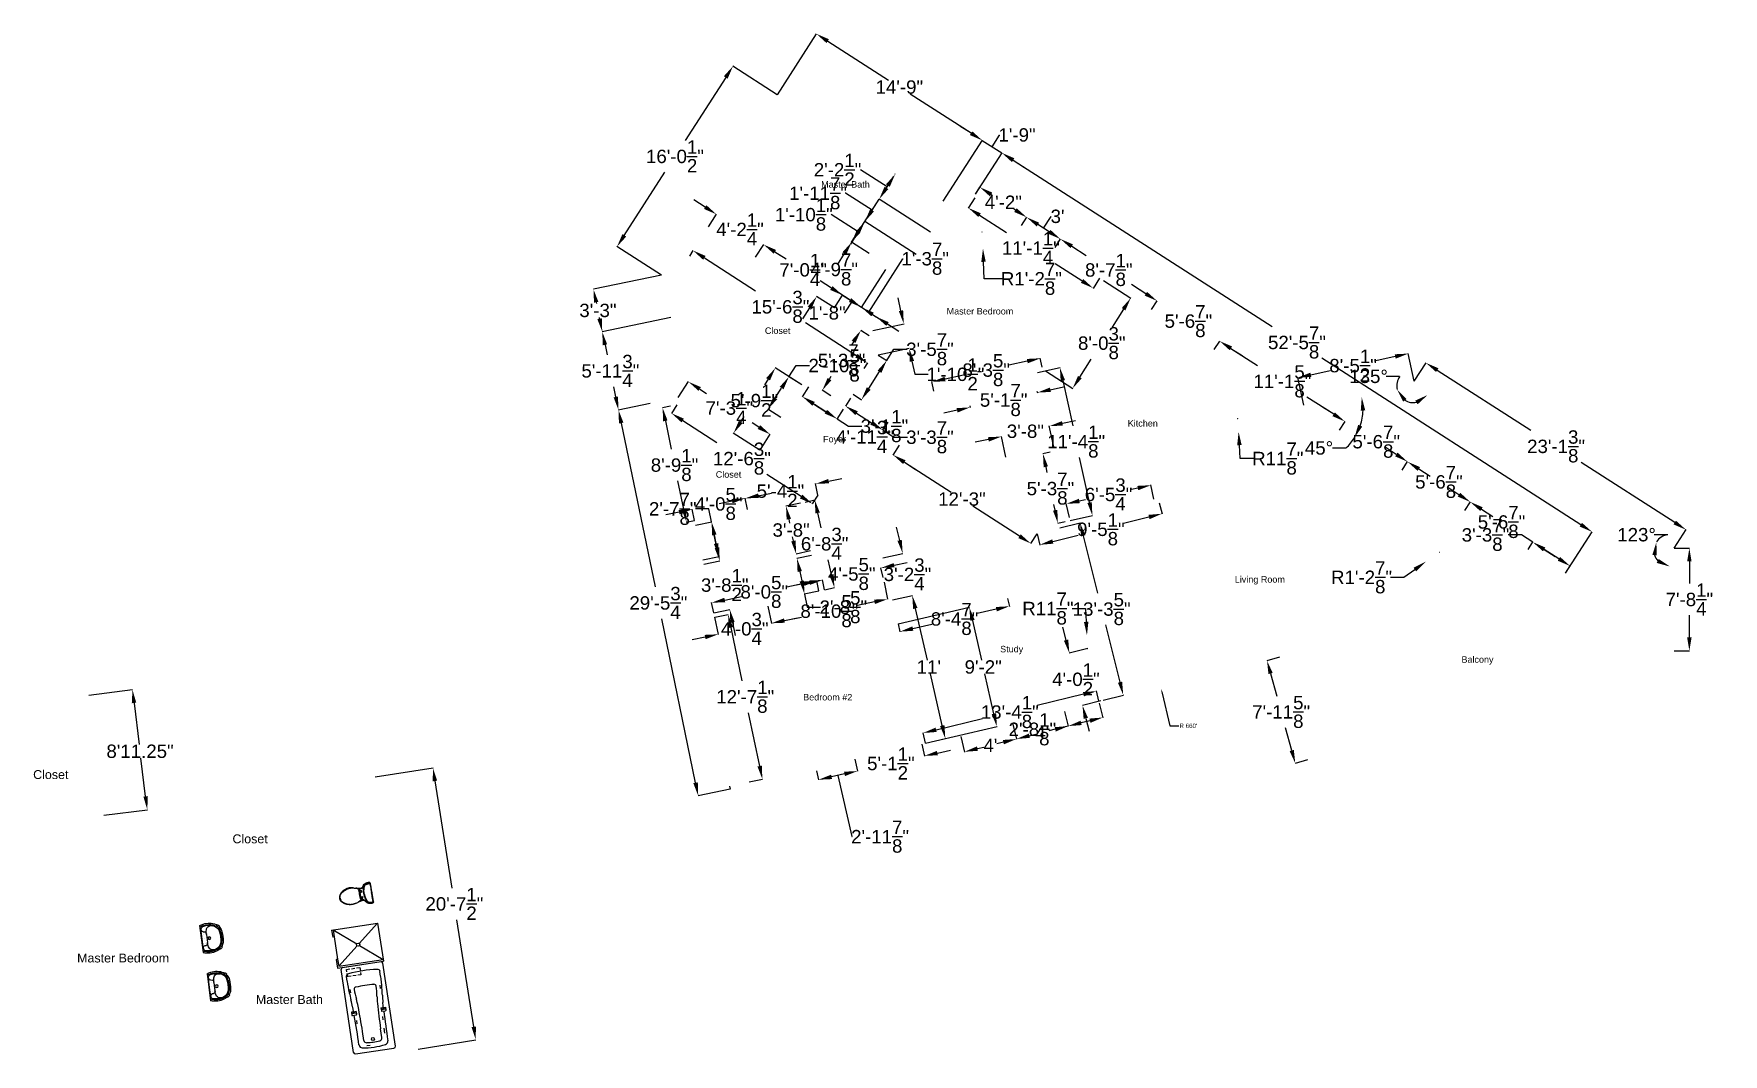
# Model space of a CAD drawing. Header units: inches. Extents: x 49 to 4147, y 45 to 8713.
# Drawn here: x 2629 to 4147, y 182 to 1098 of the extents above; entities that cross this region are included whole.
import ezdxf
from ezdxf import colors
from ezdxf.entities.mleader import LeaderData, LeaderLine
from ezdxf.math import Vec2, Vec3

# ---------------------------------------------------------------- set-up
doc = ezdxf.new("R2010")
doc.units = ezdxf.units.IN
doc.header["$LTSCALE"] = 10
doc.header["$MEASUREMENT"] = 0
doc.linetypes.add('HIDDEN', pattern=[0.375, 0.25, -0.125])
for name, color, linetype in [('app-u4', 7, 'Continuous'), ('dim-u4', 7, 'Continuous'), ('dim-u6', 7, 'Continuous')]:
    doc.layers.add(name, color=color, linetype=linetype)
doc.layers.get('0').off()
doc.styles.get("Standard").update_dxf_attribs({"font": 'arial.ttf'})
doc.dimstyles.get("Standard").update_dxf_attribs({"dimtxt": 12, "dimasz": 12, "dimexe": 0.18, "dimexo": 0.0625, "dimgap": 0.09, "dimtad": 0, "dimtih": 1, "dimtoh": 1, "dimdec": 3, "dimzin": 0, "dimdsep": 46, "dimlunit": 4, "dimtxsty": 'Standard', "dimcen": 0.09, "dimadec": 0, "dimazin": 0, "dimtfac": 1, "dimtdec": 3, "dimtofl": 0, "dimtmove": 0, "dimatfit": 3, "dimfxl": 1, "dimtolj": 1, "dimtzin": 0, "dimarcsym": 0})

msp = doc.modelspace()

# ---------------------------------------------------------------- texts
at = {"layer": 'dim-u4'}
for s, p in [('Closet', (2628.9007, 428.72513)), ('Closet', (2807.9007, 371.02513)), ('Master Bedroom', (2668.4007, 264.02513)), ('Master Bath', (2828.9007, 226.72513))]:
    msp.add_text(s, height=8, dxfattribs=at).set_placement(p)
at = {"layer": 'dim-u6', "attachment_point": 1}
for s, insert, char_height in [('Master Bath', (3336.58273, 965.66799), 5.7975016), ('Master Bedroom', (3449.2832, 851.74579), 5.7975016), ('Closet', (3286.02782, 834.33136), 5.797502), ('Kitchen', (3611.92509, 751.11615), 5.797502), ('Foyer', (3338.28625, 736.92874), 5.797502), ('Closet', (3241.91876, 705.16297), 5.797502), ('Living Room', (3708.0457, 610.97394), 5.7975016), ('Study', (3497.32753, 548.32926), 5.797502), ('Balcony', (3911.60463, 538.99581), 5.797502), ('Bedroom #2', (3320.44344, 505.11385), 5.797502)]:
    msp.add_mtext_dynamic_manual_height_columns(s, width=61.4622433, gutter_width=1, heights=[0], dxfattribs=dict(at, insert=insert, char_height=char_height))

# ---------------------------------------------------------------- blocks, each defined once
blk = doc.blocks.new('A$C528554C7')
at = {"ltscale": 4}
for p, q in [((0.9, 17.5), (0.9, 18.1)), ((0.9, 1.4), (0.9, 17.4)), ((1.7, 18.3), (1.7, 18.3)), ((0.9, 0.8), (0.9, 1.3)), ((6.8, 2.7), (7.2, 2.5)), ((7.9, 3.8), (7.5, 4)), ((9.7, 12.9), (9.7, 12.9)), ((9.7, 12.9), (9.7, 12.9)), ((9.8, 12.9), (9.7, 12.9)), ((9.7, 11.7), (9.7, 11.7)), ((9.7, 11.7), (9.7, 11.7)), ((9.7, 11.7), (9.7, 11.7)), ((9.8, 7.3), (9.7, 7.2)), ((9.7, 7.2), (9.7, 7.2)), ((9.7, 7.2), (9.7, 7.2)), ((9.7, 6), (9.7, 6)), ((9.7, 6), (9.7, 6)), ((9.7, 6), (9.7, 6)), ((9.7, 6), (9.7, 6)), ((9.8, 13), (9.8, 12.9)), ((9.8, 12.9), (9.8, 12.9)), ((9.8, 11.6), (9.8, 11.6)), ((9.8, 7.3), (9.8, 7.3)), ((9.8, 7.3), (9.8, 7.3)), ((9.8, 7.3), (9.8, 7.3)), ((9.8, 5.9), (9.8, 5.9)), ((11.1, 13.1), (10.1, 13.1)), ((11.1, 11.5), (10.1, 11.5)), ((11.1, 7.4), (10.1, 7.4)), ((11.1, 5.8), (10.1, 5.8)), ((11.1, 13.1), (11.1, 13.1)), ((11.1, 13.1), (11.1, 13.1)), ((11.1, 13.1), (11.1, 13.1)), ((11.1, 13.1), (11.1, 13.1)), ((11.1, 13.1), (11.1, 13.1)), ((11.1, 13.1), (11.2, 13.1)), ((11.1, 13.1), (11.1, 13.1)), ((11.1, 13.1), (11.1, 13.1)), ((11.1, 12.3), (11.1, 13)), ((11.1, 11.6), (11.1, 12.3)), ((11.1, 11.5), (11.1, 11.5)), ((11.1, 11.5), (11.1, 7.4)), ((11.1, 11.5), (11.1, 11.5)), ((11.1, 11.5), (11.1, 11.5)), ((11.1, 11.5), (11.2, 11.5)), ((11.1, 7.4), (11.1, 7.4)), ((11.1, 7.4), (11.1, 7.4)), ((11.1, 7.4), (11.1, 7.4)), ((11.1, 7.4), (11.1, 5.8)), ((11.1, 7.4), (11.1, 7.4)), ((11.1, 7.4), (11.1, 7.4)), ((11.1, 7.4), (11.2, 7.4)), ((11.1, 5.8), (11.1, 5.8)), ((11.1, 5.8), (11.1, 5.8)), ((11.1, 5.8), (11.1, 5.8)), ((11.1, 5.8), (11.2, 5.8)), ((11.1, 5.8), (11.1, 5.8)), ((11.1, 5.8), (11.1, 5.8)), ((11.1, 5.8), (11.1, 5.8)), ((11.1, 5.8), (11.1, 5.8)), ((11.1, 5.8), (11.1, 5.8)), ((11.1, 5.8), (11.1, 5.8)), ((11.1, 5.8), (11.1, 5.8)), ((11.1, 5.8), (11.1, 5.8)), ((11.2, 13.7), (11.2, 13.8)), ((11.3, 13.7), (11.2, 13.7)), ((11.2, 13.6), (11.3, 13.6)), ((11.2, 13.2), (11.2, 13.6)), ((11.3, 13.1), (11.2, 13.1)), ((11.2, 13.1), (11.2, 13.1)), ((11.2, 13.1), (11.3, 13.1)), ((11.2, 13.1), (11.2, 13.1)), ((11.2, 13.1), (11.2, 13.1)), ((11.2, 11.5), (11.2, 13.1)), ((11.2, 7.4), (11.2, 5.8)), ((11.2, 5.8), (11.2, 5.8)), ((11.2, 5.8), (11.2, 5.8)), ((11.2, 5.8), (11.2, 5.8)), ((11.2, 5.8), (11.2, 5.8)), ((11.3, 5.8), (11.2, 5.8)), ((11.4, 5.8), (11.2, 5.8)), ((11.2, 5.3), (11.3, 5.3)), ((11.3, 5.3), (11.2, 5.3)), ((11.2, 5.2), (11.2, 5.1)), ((11.4, 14.1), (11.3, 14.1)), ((11.3, 13.6), (11.3, 13.2)), ((11.3, 13.2), (11.3, 13.6)), ((11.3, 13.2), (11.3, 13.2)), ((11.4, 13.1), (11.3, 13.1)), ((11.3, 13.1), (11.4, 13.1)), ((11.6, 5.8), (11.3, 5.8)), ((11.3, 5.4), (11.3, 5.7)), ((11.3, 5.7), (11.3, 5.7)), ((11.4, 4.8), (11.3, 4.9)), ((11.5, 14.2), (11.4, 14.1)), ((11.6, 13.1), (11.4, 13.1)), ((11.4, 13.1), (11.5, 13.1)), ((11.4, 13.1), (11.6, 13.1)), ((11.4, 13.1), (11.4, 13.1)), ((11.4, 5.8), (11.5, 5.8)), ((11.4, 5.8), (11.6, 5.8)), ((11.5, 4.7), (11.4, 4.8)), ((11.6, 14.3), (11.5, 14.2)), ((11.7, 4.6), (11.5, 4.7)), ((11.7, 6), (11.7, 13)), ((11.8, 4.5), (11.7, 4.6)), ((11.8, 13), (11.8, 6)), ((12, 14.5), (12, 14.5)), ((12, 4.4), (12, 4.4)), ((12.5, 14.9), (12.1, 14.6)), ((12.5, 4), (12.1, 4.3)), ((29.8, 9.5), (29.8, 9.6))]:
    blk.add_line(p, q, dxfattribs=at)
for points in [[(9.8, 11.7), (9.8, 11.7), (9.7, 11.7), (9.7, 11.7), (9.7, 11.7)], [(9.7, 7.2), (9.7, 7.2), (9.7, 7.2)], [(9.8, 6), (9.8, 6), (9.7, 6), (9.7, 6)], [(11.3, 13.1), (11.3, 13.1), (11.3, 13.1)]]:
    blk.add_lwpolyline(points, dxfattribs=at)
for centre, radius, start, end in [((5.1, 16.6), 0.739, 32.3199, 78.5465), ((5.3, 17), 0.585, 43.6597, 60.5714), ((5.1, 2.2), 0.679, 279.3099, 329.8589), ((5.6, 1.5), 0.167, 276.7607, 339.0082)]:
    blk.add_arc(centre, radius, start, end, dxfattribs=at)
for points, knots in [([(1.1, 18.6), (1.1, 18.6), (1.1, 18.6), (1.1, 18.6), (1.1, 18.6), (1.1, 18.6), (1, 18.6), (1, 18.6), (1, 18.5), (1, 18.5), (1, 18.5), (1, 18.5), (1, 18.5), (1, 18.5), (1, 18.4), (1, 18.4), (0.9, 18.4), (0.9, 18.4), (0.9, 18.4), (0.9, 18.4), (0.9, 18.3), (0.9, 18.3), (0.9, 18.3), (0.9, 18.3), (0.9, 18.3), (0.9, 18.3), (0.9, 18.2), (0.9, 18.2), (0.9, 18.2), (0.9, 18.2), (0.9, 18.2), (0.9, 18.1), (0.9, 18.1), (0.9, 18.1)], [0, 0, 0, 0, 1, 1, 1, 2, 2, 2, 3, 3, 3, 4, 4, 4, 5, 5, 5, 6, 6, 6, 7, 7, 7, 8, 8, 8, 9, 9, 9, 10, 10, 10, 11, 11, 11, 11]), ([(1.7, 18.3), (1.6, 18.3), (1.6, 18.3), (1.6, 18.3), (1.6, 18.3), (1.6, 18.3), (1.6, 18.3), (1.5, 18.3), (1.5, 18.3), (1.5, 18.3), (1.5, 18.3), (1.5, 18.3), (1.5, 18.3), (1.4, 18.2), (1.4, 18.2), (1.4, 18.2), (1.4, 18.2), (1.4, 18.2), (1.4, 18.2), (1.3, 18.2), (1.3, 18.2), (1.3, 18.2), (1.3, 18.2), (1.3, 18.2), (1.3, 18.2), (1.2, 18.2), (1.2, 18.2), (1.2, 18.1), (1.2, 18.1), (1.2, 18.1), (1.2, 18.1), (1.2, 18.1), (1.1, 18.1), (1.1, 18.1), (1.1, 18.1), (1.1, 18.1), (1.1, 18), (1.1, 18), (1.1, 18), (1.1, 18), (1, 18), (1, 18), (1, 18), (1, 18), (1, 17.9), (1, 17.9), (1, 17.9), (1, 17.9), (1, 17.9), (1, 17.9), (1, 17.8), (0.9, 17.8), (0.9, 17.8), (0.9, 17.8), (0.9, 17.8), (0.9, 17.8), (0.9, 17.7), (0.9, 17.7), (0.9, 17.7), (0.9, 17.7), (0.9, 17.7), (0.9, 17.7), (0.9, 17.6), (0.9, 17.6), (0.9, 17.6), (0.9, 17.6), (0.9, 17.6), (0.9, 17.6), (0.9, 17.5), (0.9, 17.5)], [0, 0, 0, 0, 1, 1, 1, 2, 2, 2, 3, 3, 3, 4, 4, 4, 5, 5, 5, 6, 6, 6, 7, 7, 7, 8, 8, 8, 9, 9, 9, 10, 10, 10, 11, 11, 11, 12, 12, 12, 13, 13, 13, 14, 14, 14, 15, 15, 15, 16, 16, 16, 17, 17, 17, 18, 18, 18, 19, 19, 19, 20, 20, 20, 21, 21, 21, 22, 22, 22, 23, 23, 23, 23]), ([(1.7, 18.2), (1.6, 18.2), (1.6, 18.2), (1.6, 18.2), (1.6, 18.2), (1.5, 18.2), (1.5, 18.1), (1.5, 18.1), (1.5, 18.1), (1.4, 18.1), (1.4, 18.1), (1.4, 18.1), (1.4, 18.1), (1.3, 18.1), (1.3, 18.1), (1.3, 18.1), (1.3, 18.1), (1.2, 18.1), (1.2, 18), (1.2, 18), (1.2, 18), (1.2, 18), (1.1, 18), (1.1, 18), (1.1, 17.9), (1.1, 17.9), (1.1, 17.9), (1.1, 17.9), (1, 17.9), (1, 17.9), (1, 17.8), (1, 17.8), (1, 17.8), (1, 17.8), (1, 17.7), (0.9, 17.7), (0.9, 17.7), (0.9, 17.7), (0.9, 17.7), (0.9, 17.6), (0.9, 17.6), (0.9, 17.6), (0.9, 17.6), (0.9, 17.5), (0.9, 17.5), (0.9, 17.5), (0.9, 17.5), (0.9, 17.4), (0.9, 17.4)], [0, 0, 0, 0, 1, 1, 1, 2, 2, 2, 3, 3, 3, 4, 4, 4, 5, 5, 5, 6, 6, 6, 7, 7, 7, 8, 8, 8, 9, 9, 9, 10, 10, 10, 11, 11, 11, 12, 12, 12, 13, 13, 13, 14, 14, 14, 15, 15, 15, 16, 16, 16, 16]), ([(0.9, 18.1), (0.9, 18.1), (0.9, 18.1), (0.9, 18.1), (0.9, 18.1), (0.9, 18.1), (0.9, 18.1)], [0, 0, 0, 0, 1, 1, 1, 2, 2, 2, 2]), ([(0.9, 18.1), (0.9, 18.1), (0.9, 18.1), (0.9, 18.1), (0.9, 18.1), (0.9, 18.1), (0.9, 18.1), (0.9, 18.1), (0.9, 18.1), (0.9, 18.1)], [0, 0, 0, 0, 1, 1, 1, 2, 2, 2, 3, 3, 3, 3]), ([(0.9, 17.5), (0.9, 17.5), (0.9, 17.5), (0.9, 17.5), (0.9, 17.5), (0.9, 17.5), (0.9, 17.5), (0.9, 17.6), (0.9, 17.6), (0.9, 17.6), (0.9, 17.6), (0.9, 17.6), (0.9, 17.6), (0.9, 17.6), (0.9, 17.6), (0.9, 17.6), (0.9, 17.6), (0.9, 17.6), (0.9, 17.6), (0.9, 17.6), (0.9, 17.6), (0.9, 17.6), (0.9, 17.6), (0.9, 17.6), (0.9, 17.6), (0.9, 17.6), (0.9, 17.6), (0.9, 17.7), (0.9, 17.7), (0.9, 17.7), (0.9, 17.7), (0.9, 17.7), (0.9, 17.7), (0.9, 17.7), (0.9, 17.7), (0.9, 17.7), (0.9, 17.7), (0.9, 17.7), (0.9, 17.7), (0.9, 17.7), (0.9, 17.7), (0.9, 17.8), (0.9, 17.8), (0.9, 17.8), (0.9, 17.8), (0.9, 17.8), (0.9, 17.8), (0.9, 17.8), (0.9, 17.8), (0.9, 17.8), (0.9, 17.8), (0.9, 17.8), (0.9, 17.9), (0.9, 17.9), (0.9, 17.9), (0.9, 17.9), (0.9, 17.9), (0.9, 17.9), (0.9, 17.9), (0.9, 17.9), (0.9, 17.9), (0.9, 18), (0.9, 18), (0.9, 18), (0.9, 18), (0.9, 18), (0.9, 18), (0.9, 18), (0.9, 18), (0.9, 18.1), (0.9, 18.1), (0.9, 18.1), (0.9, 18.1), (0.9, 18.1), (0.9, 18.1), (0.9, 18.1), (0.9, 18.1), (0.9, 18.1), (0.9, 18.1)], [0, 0, 0, 0, 1, 1, 1, 2, 2, 2, 3, 3, 3, 4, 4, 4, 5, 5, 5, 6, 6, 6, 7, 7, 7, 8, 8, 8, 9, 9, 9, 10, 10, 10, 11, 11, 11, 12, 12, 12, 13, 13, 13, 14, 14, 14, 15, 15, 15, 16, 16, 16, 17, 17, 17, 18, 18, 18, 19, 19, 19, 20, 20, 20, 21, 21, 21, 22, 22, 22, 23, 23, 23, 24, 24, 24, 25, 25, 25, 26, 26, 26, 26]), ([(0.9, 18), (0.9, 18), (0.9, 18), (0.9, 18), (0.9, 18), (0.9, 18), (0.9, 18)], [0, 0, 0, 0, 1, 1, 1, 2, 2, 2, 2]), ([(0.9, 17.5), (0.9, 17.5), (0.9, 17.5), (0.9, 17.5), (0.9, 17.5), (0.9, 17.5), (0.9, 17.4), (0.9, 17.4), (0.9, 17.4), (0.9, 17.4)], [0, 0, 0, 0, 1, 1, 1, 2, 2, 2, 3, 3, 3, 3]), ([(0.9, 17.4), (0.9, 17.4), (0.9, 17.4), (0.9, 17.4), (0.9, 17.3), (0.9, 17.3), (0.9, 17.2)], [0, 0, 0, 0, 1, 1, 1, 2, 2, 2, 2]), ([(0.9, 17.4), (0.9, 16.5), (0.9, 15.6), (0.9, 14.6), (0.9, 13.8), (0.9, 12.9), (0.9, 12.1), (0.9, 11.2), (0.9, 10.3), (0.9, 9.4)], [0, 0, 0, 0, 1, 1, 1, 2, 2, 2, 3, 3, 3, 3]), ([(1.1, 18.6), (1.1, 18.6), (1.1, 18.6), (1.1, 18.6), (1.1, 18.6), (1.1, 18.7), (1.1, 18.7), (1.1, 18.7), (1.2, 18.7), (1.2, 18.7), (1.2, 18.7), (1.2, 18.7), (1.2, 18.7), (1.2, 18.7), (1.2, 18.7), (1.3, 18.8), (1.3, 18.8), (1.3, 18.8), (1.3, 18.8), (1.3, 18.8), (1.3, 18.8), (1.4, 18.8), (1.4, 18.8), (1.4, 18.8), (1.4, 18.8), (1.4, 18.8), (1.4, 18.8), (1.5, 18.8), (1.5, 18.8), (1.5, 18.8), (1.5, 18.8), (1.5, 18.8), (1.5, 18.8), (1.6, 18.8), (1.6, 18.8), (1.6, 18.8), (1.6, 18.8), (1.6, 18.8), (1.6, 18.8), (1.7, 18.8)], [0, 0, 0, 0, 1, 1, 1, 2, 2, 2, 3, 3, 3, 4, 4, 4, 5, 5, 5, 6, 6, 6, 7, 7, 7, 8, 8, 8, 9, 9, 9, 10, 10, 10, 11, 11, 11, 12, 12, 12, 13, 13, 13, 13]), ([(1.6, 17.9), (1.6, 17.9), (1.6, 17.9), (1.6, 17.9), (1.6, 17.9), (1.6, 17.9), (1.5, 17.9), (1.5, 17.9), (1.5, 17.9), (1.5, 17.9), (1.5, 17.9), (1.5, 17.9), (1.5, 17.9), (1.4, 17.9), (1.4, 17.9), (1.4, 17.9), (1.4, 17.9), (1.4, 17.8), (1.4, 17.8), (1.3, 17.8), (1.3, 17.8), (1.3, 17.8), (1.3, 17.8), (1.3, 17.8), (1.3, 17.8), (1.3, 17.8), (1.3, 17.7), (1.2, 17.7), (1.2, 17.7), (1.2, 17.7), (1.2, 17.7), (1.2, 17.7), (1.2, 17.7), (1.2, 17.7), (1.2, 17.6), (1.2, 17.6), (1.2, 17.6), (1.2, 17.6), (1.2, 17.6), (1.2, 17.6), (1.1, 17.5), (1.1, 17.5), (1.1, 17.5), (1.1, 17.5), (1.1, 17.5), (1.1, 17.5), (1.1, 17.4), (1.1, 17.4), (1.1, 17.4)], [0, 0, 0, 0, 1, 1, 1, 2, 2, 2, 3, 3, 3, 4, 4, 4, 5, 5, 5, 6, 6, 6, 7, 7, 7, 8, 8, 8, 9, 9, 9, 10, 10, 10, 11, 11, 11, 12, 12, 12, 13, 13, 13, 14, 14, 14, 15, 15, 15, 16, 16, 16, 16]), ([(1.1, 17.4), (1.1, 16.5), (1.1, 15.6), (1.1, 14.6), (1.1, 13.8), (1.1, 12.9), (1.1, 12.1), (1.1, 11.2), (1.1, 10.3), (1.1, 9.4)], [0, 0, 0, 0, 1, 1, 1, 2, 2, 2, 3, 3, 3, 3]), ([(5.2, 17.4), (5.1, 17.4), (5, 17.4), (4.8, 17.5), (4.7, 17.5), (4.5, 17.5), (4.4, 17.6), (4.2, 17.6), (4.1, 17.6), (3.9, 17.7), (3.7, 17.7), (3.5, 17.7), (3.4, 17.8), (3.2, 17.8), (3, 17.8), (2.8, 17.8), (2.6, 17.8), (2.4, 17.9), (2.2, 17.9), (2, 17.9), (1.8, 17.9), (1.6, 17.9)], [0, 0, 0, 0, 1, 1, 1, 2, 2, 2, 3, 3, 3, 4, 4, 4, 5, 5, 5, 6, 6, 6, 7, 7, 7, 7]), ([(1.7, 18.8), (1.7, 18.8), (1.7, 18.8), (1.7, 18.8), (1.7, 18.8), (1.7, 18.8), (1.7, 18.8), (1.7, 18.8), (1.7, 18.8), (1.7, 18.8)], [0, 0, 0, 0, 1, 1, 1, 2, 2, 2, 3, 3, 3, 3]), ([(1.7, 18.8), (1.8, 18.8), (1.9, 18.8), (2, 18.8), (2.1, 18.8), (2.2, 18.8), (2.2, 18.8), (2.3, 18.8), (2.4, 18.8), (2.4, 18.8), (2.4, 18.8), (2.5, 18.8), (2.5, 18.8)], [0, 0, 0, 0, 1, 1, 1, 2, 2, 2, 3, 3, 3, 4, 4, 4, 4]), ([(2.5, 18.8), (2.4, 18.8), (2.3, 18.8), (2.3, 18.8), (2.2, 18.8), (2.1, 18.8), (2, 18.8), (1.9, 18.8), (1.8, 18.8), (1.7, 18.8)], [0, 0, 0, 0, 1, 1, 1, 2, 2, 2, 3, 3, 3, 3]), ([(5.8, 17.6), (5.6, 17.6), (5.5, 17.6), (5.4, 17.7), (5.2, 17.7), (5.1, 17.8), (4.9, 17.8), (4.8, 17.8), (4.6, 17.9), (4.5, 17.9), (4.3, 17.9), (4.2, 18), (4, 18), (3.9, 18), (3.8, 18.1), (3.6, 18.1), (3.5, 18.1), (3.3, 18.1), (3.2, 18.1), (3, 18.2), (2.9, 18.2), (2.7, 18.2), (2.5, 18.2), (2.4, 18.2), (2.2, 18.2), (2, 18.3), (1.8, 18.3), (1.7, 18.3)], [0, 0, 0, 0, 1, 1, 1, 2, 2, 2, 3, 3, 3, 4, 4, 4, 5, 5, 5, 6, 6, 6, 7, 7, 7, 8, 8, 8, 9, 9, 9, 9]), ([(5.6, 17.5), (5.5, 17.5), (5.4, 17.6), (5.3, 17.6), (5.2, 17.6), (5, 17.7), (4.9, 17.7), (4.7, 17.7), (4.6, 17.8), (4.5, 17.8), (4.3, 17.8), (4.1, 17.9), (4, 17.9), (3.8, 17.9), (3.6, 18), (3.4, 18), (3.2, 18), (3, 18), (2.8, 18.1), (2.6, 18.1), (2.5, 18.1), (2.3, 18.1), (2.1, 18.1), (1.9, 18.1), (1.7, 18.2)], [0, 0, 0, 0, 1, 1, 1, 2, 2, 2, 3, 3, 3, 4, 4, 4, 5, 5, 5, 6, 6, 6, 7, 7, 7, 8, 8, 8, 8]), ([(3.7, 18.6), (3.7, 18.7), (3.6, 18.7), (3.5, 18.7), (3.4, 18.7), (3.3, 18.7), (3.2, 18.7), (3.1, 18.7), (3, 18.8), (2.8, 18.8), (2.7, 18.8), (2.6, 18.8), (2.5, 18.8)], [0, 0, 0, 0, 1, 1, 1, 2, 2, 2, 3, 3, 3, 4, 4, 4, 4]), ([(2.5, 18.8), (2.7, 18.8), (2.9, 18.8), (3, 18.7), (3.2, 18.7), (3.3, 18.7), (3.5, 18.7), (3.6, 18.7), (3.7, 18.7), (3.7, 18.6)], [0, 0, 0, 0, 1, 1, 1, 2, 2, 2, 3, 3, 3, 3]), ([(4.4, 18.5), (4.4, 18.5), (4.4, 18.5), (4.4, 18.5), (4.4, 18.5), (4.3, 18.5), (4.3, 18.5), (4.2, 18.6), (4.2, 18.6), (4.1, 18.6), (4.1, 18.6), (4, 18.6), (4, 18.6), (4, 18.6), (3.9, 18.6), (3.9, 18.6), (3.9, 18.6), (3.9, 18.6), (3.9, 18.6)], [0, 0, 0, 0, 1, 1, 1, 2, 2, 2, 3, 3, 3, 4, 4, 4, 5, 5, 5, 6, 6, 6, 6]), ([(4.4, 18.5), (4.5, 18.5), (4.5, 18.5), (4.6, 18.5), (4.6, 18.5), (4.6, 18.5), (4.7, 18.4)], [0, 0, 0, 0, 1, 1, 1, 2, 2, 2, 2]), ([(4.7, 18.4), (4.7, 18.4), (4.8, 18.4), (4.8, 18.4), (4.9, 18.4), (5, 18.4), (5.1, 18.3), (5.1, 18.3), (5.2, 18.3), (5.3, 18.3), (5.3, 18.2), (5.4, 18.2), (5.5, 18.2), (5.5, 18.1), (5.6, 18.1), (5.7, 18.1), (5.7, 18), (5.8, 18), (5.9, 18), (5.9, 17.9), (6, 17.9), (6.1, 17.8), (6.1, 17.8), (6.2, 17.8), (6.3, 17.7), (6.3, 17.7), (6.4, 17.6), (6.5, 17.6), (6.5, 17.5), (6.6, 17.5), (6.6, 17.4), (6.7, 17.4), (6.8, 17.3), (6.8, 17.3), (6.9, 17.2), (6.9, 17.2), (7, 17.1), (7.1, 17), (7.1, 17), (7.2, 16.9), (7.2, 16.8), (7.3, 16.8), (7.4, 16.7), (7.4, 16.6), (7.5, 16.6), (7.5, 16.5)], [0, 0, 0, 0, 1, 1, 1, 2, 2, 2, 3, 3, 3, 4, 4, 4, 5, 5, 5, 6, 6, 6, 7, 7, 7, 8, 8, 8, 9, 9, 9, 10, 10, 10, 11, 11, 11, 12, 12, 12, 13, 13, 13, 14, 14, 14, 15, 15, 15, 15]), ([(7.5, 16.5), (7.5, 16.6), (7.4, 16.6), (7.4, 16.7), (7.3, 16.8), (7.2, 16.8), (7.2, 16.9), (7.1, 17), (7.1, 17), (7, 17.1), (6.9, 17.2), (6.9, 17.2), (6.8, 17.3), (6.8, 17.3), (6.7, 17.4), (6.6, 17.4), (6.6, 17.5), (6.5, 17.5), (6.5, 17.6), (6.4, 17.6), (6.3, 17.7), (6.3, 17.7), (6.2, 17.7), (6.2, 17.8), (6.1, 17.8), (6, 17.9), (6, 17.9), (5.9, 17.9), (5.8, 18), (5.8, 18), (5.7, 18.1), (5.6, 18.1), (5.6, 18.1), (5.5, 18.1), (5.4, 18.2), (5.4, 18.2), (5.3, 18.2), (5.2, 18.3), (5.2, 18.3), (5.1, 18.3), (5, 18.3), (4.9, 18.4), (4.9, 18.4), (4.8, 18.4), (4.7, 18.4), (4.7, 18.4)], [0, 0, 0, 0, 1, 1, 1, 2, 2, 2, 3, 3, 3, 4, 4, 4, 5, 5, 5, 6, 6, 6, 7, 7, 7, 8, 8, 8, 9, 9, 9, 10, 10, 10, 11, 11, 11, 12, 12, 12, 13, 13, 13, 14, 14, 14, 15, 15, 15, 15]), ([(7.7, 9.4), (7.7, 9.6), (7.7, 9.8), (7.7, 10), (7.7, 10.2), (7.7, 10.4), (7.7, 10.6), (7.7, 10.8), (7.7, 11), (7.6, 11.2), (7.6, 11.4), (7.6, 11.6), (7.6, 11.7), (7.5, 11.9), (7.5, 12.1), (7.5, 12.3), (7.4, 12.5), (7.4, 12.7), (7.4, 12.8), (7.3, 13), (7.3, 13.2), (7.2, 13.4), (7.2, 13.5), (7.2, 13.7), (7.1, 13.9), (7.1, 14), (7, 14.2), (6.9, 14.4), (6.9, 14.5), (6.8, 14.7), (6.8, 14.9), (6.7, 15), (6.6, 15.2), (6.6, 15.3), (6.5, 15.5), (6.4, 15.6), (6.4, 15.8), (6.3, 15.9), (6.3, 16), (6.2, 16.1), (6.1, 16.3), (6.1, 16.4), (6, 16.5), (6, 16.6), (5.9, 16.7), (5.8, 16.8), (5.8, 16.9), (5.7, 16.9), (5.7, 17)], [0, 0, 0, 0, 1, 1, 1, 2, 2, 2, 3, 3, 3, 4, 4, 4, 5, 5, 5, 6, 6, 6, 7, 7, 7, 8, 8, 8, 9, 9, 9, 10, 10, 10, 11, 11, 11, 12, 12, 12, 13, 13, 13, 14, 14, 14, 15, 15, 15, 16, 16, 16, 16]), ([(5.9, 17.4), (5.9, 17.5), (5.9, 17.5), (5.9, 17.5), (5.9, 17.5), (5.9, 17.5), (5.9, 17.5), (5.9, 17.5), (5.9, 17.5), (5.9, 17.5), (5.9, 17.5), (5.9, 17.5), (5.9, 17.5), (5.9, 17.5), (5.9, 17.5), (5.9, 17.5), (5.9, 17.5), (5.9, 17.5), (5.9, 17.5), (5.9, 17.5), (5.9, 17.5), (5.9, 17.5), (5.8, 17.5), (5.8, 17.5), (5.8, 17.5), (5.8, 17.5), (5.8, 17.5), (5.8, 17.5), (5.8, 17.5), (5.8, 17.5), (5.8, 17.5), (5.8, 17.5), (5.8, 17.5), (5.8, 17.5), (5.8, 17.6), (5.8, 17.6), (5.8, 17.6)], [0, 0, 0, 0, 1, 1, 1, 2, 2, 2, 3, 3, 3, 4, 4, 4, 5, 5, 5, 6, 6, 6, 7, 7, 7, 8, 8, 8, 9, 9, 9, 10, 10, 10, 11, 11, 11, 12, 12, 12, 12]), ([(7.9, 9.4), (7.9, 9.6), (7.9, 9.8), (7.9, 10), (7.9, 10.2), (7.9, 10.4), (7.9, 10.6), (7.9, 10.8), (7.9, 11), (7.9, 11.2), (7.8, 11.4), (7.8, 11.6), (7.8, 11.8), (7.8, 12), (7.7, 12.1), (7.7, 12.3), (7.7, 12.5), (7.6, 12.7), (7.6, 12.9), (7.6, 13.1), (7.5, 13.2), (7.5, 13.4), (7.4, 13.6), (7.4, 13.8), (7.3, 13.9), (7.3, 14.1), (7.2, 14.3), (7.2, 14.4), (7.1, 14.6), (7, 14.8), (7, 14.9), (6.9, 15.1), (6.9, 15.3), (6.8, 15.4), (6.7, 15.6), (6.7, 15.7), (6.6, 15.9), (6.5, 16), (6.5, 16.1), (6.4, 16.2), (6.3, 16.4), (6.3, 16.5), (6.2, 16.6), (6.2, 16.7), (6.1, 16.8), (6.1, 16.9), (6, 17), (6, 17.1), (5.9, 17.2), (5.9, 17.2), (5.8, 17.3), (5.8, 17.4)], [0, 0, 0, 0, 1, 1, 1, 2, 2, 2, 3, 3, 3, 4, 4, 4, 5, 5, 5, 6, 6, 6, 7, 7, 7, 8, 8, 8, 9, 9, 9, 10, 10, 10, 11, 11, 11, 12, 12, 12, 13, 13, 13, 14, 14, 14, 15, 15, 15, 16, 16, 16, 17, 17, 17, 17]), ([(5.9, 17.5), (5.9, 17.5), (5.9, 17.5), (5.9, 17.5), (6, 17.5), (6, 17.5), (6, 17.5), (6, 17.5), (6.1, 17.5), (6.1, 17.5), (6.1, 17.5), (6.1, 17.5), (6.2, 17.5), (6.2, 17.5), (6.2, 17.5), (6.2, 17.5), (6.3, 17.5), (6.3, 17.5), (6.3, 17.5)], [0, 0, 0, 0, 1, 1, 1, 2, 2, 2, 3, 3, 3, 4, 4, 4, 5, 5, 5, 6, 6, 6, 6]), ([(8.1, 9.4), (8.1, 9.6), (8.1, 9.8), (8.1, 10), (8.1, 10.2), (8.1, 10.4), (8.1, 10.6), (8.1, 10.8), (8.1, 11), (8, 11.2), (8, 11.4), (8, 11.5), (8, 11.7), (7.9, 11.9), (7.9, 12.1), (7.9, 12.3), (7.9, 12.4), (7.8, 12.6), (7.8, 12.8), (7.8, 12.9), (7.7, 13.1), (7.7, 13.3), (7.6, 13.4), (7.6, 13.6), (7.5, 13.8), (7.5, 13.9), (7.5, 14.1), (7.4, 14.3), (7.3, 14.4), (7.3, 14.6), (7.2, 14.7), (7.2, 14.9), (7.1, 15), (7.1, 15.2), (7, 15.4), (6.9, 15.5), (6.9, 15.7), (6.8, 15.8), (6.7, 16), (6.7, 16.1), (6.6, 16.3), (6.5, 16.4), (6.4, 16.6), (6.4, 16.7), (6.3, 16.9), (6.2, 17), (6.1, 17.2), (6, 17.3), (5.9, 17.4)], [0, 0, 0, 0, 1, 1, 1, 2, 2, 2, 3, 3, 3, 4, 4, 4, 5, 5, 5, 6, 6, 6, 7, 7, 7, 8, 8, 8, 9, 9, 9, 10, 10, 10, 11, 11, 11, 12, 12, 12, 13, 13, 13, 14, 14, 14, 15, 15, 15, 16, 16, 16, 16]), ([(6.3, 17.5), (6.4, 17.5), (6.6, 17.4), (6.7, 17.3), (7.1, 17), (7.4, 16.6), (7.7, 16.2), (8.3, 15.5), (8.7, 14.5), (9.9, 14.6)], [0, 0, 0, 0, 1, 1, 1, 2, 2, 2, 3, 3, 3, 3]), ([(7.5, 16.5), (7.5, 16.5), (7.5, 16.5), (7.5, 16.5), (7.6, 16.5), (7.6, 16.4), (7.6, 16.4), (7.6, 16.4), (7.6, 16.4), (7.6, 16.4), (7.6, 16.4), (7.6, 16.3), (7.7, 16.3), (7.7, 16.3), (7.7, 16.3), (7.7, 16.3), (7.7, 16.3), (7.7, 16.3), (7.7, 16.2)], [0, 0, 0, 0, 1, 1, 1, 2, 2, 2, 3, 3, 3, 4, 4, 4, 5, 5, 5, 6, 6, 6, 6]), ([(8.1, 15.7), (8, 15.8), (8, 15.9), (7.9, 15.9), (7.9, 16), (7.8, 16.1), (7.7, 16.2), (7.7, 16.3), (7.6, 16.4), (7.5, 16.5)], [0, 0, 0, 0, 1, 1, 1, 2, 2, 2, 3, 3, 3, 3]), ([(8, 15.9), (8, 15.9), (8, 15.9), (8, 15.9), (8, 15.9), (8, 15.8), (8, 15.8), (8, 15.8), (8, 15.8), (8, 15.8), (8.1, 15.8), (8.1, 15.8), (8.1, 15.8), (8.1, 15.8), (8.1, 15.7), (8.1, 15.7)], [0, 0, 0, 0, 1, 1, 1, 2, 2, 2, 3, 3, 3, 4, 4, 4, 5, 5, 5, 5]), ([(8.1, 15.7), (8.2, 15.7), (8.2, 15.6), (8.2, 15.6), (8.3, 15.5), (8.3, 15.5), (8.3, 15.4), (8.4, 15.4), (8.4, 15.4), (8.4, 15.3), (8.5, 15.3), (8.5, 15.3), (8.5, 15.2), (8.6, 15.2), (8.6, 15.2), (8.6, 15.2), (8.6, 15.2), (8.6, 15.2), (8.6, 15.2), (8.7, 15.1), (8.7, 15.1), (8.7, 15.1), (8.7, 15.1), (8.8, 15.1), (8.8, 15), (8.8, 15), (8.8, 15), (8.9, 15), (8.9, 15), (8.9, 15), (8.9, 15), (9, 14.9), (9, 14.9), (9, 14.9), (9.1, 14.9), (9.1, 14.9), (9.1, 14.9), (9.1, 14.9), (9.2, 14.9), (9.2, 14.9), (9.2, 14.8), (9.3, 14.8), (9.3, 14.8), (9.4, 14.8), (9.4, 14.8), (9.4, 14.8), (9.5, 14.8), (9.5, 14.8), (9.6, 14.8), (9.6, 14.8), (9.6, 14.8), (9.7, 14.8), (9.7, 14.8), (9.8, 14.8), (9.8, 14.8), (9.9, 14.8), (10, 14.8), (10, 14.8), (10.1, 14.8), (10.1, 14.8), (10.2, 14.8)], [0, 0, 0, 0, 1, 1, 1, 2, 2, 2, 3, 3, 3, 4, 4, 4, 5, 5, 5, 6, 6, 6, 7, 7, 7, 8, 8, 8, 9, 9, 9, 10, 10, 10, 11, 11, 11, 12, 12, 12, 13, 13, 13, 14, 14, 14, 15, 15, 15, 16, 16, 16, 17, 17, 17, 18, 18, 18, 19, 19, 19, 20, 20, 20, 20]), ([(10.2, 14.8), (10.2, 14.8), (10.1, 14.8), (10.1, 14.8), (10, 14.8), (10, 14.8), (9.9, 14.8), (9.9, 14.8), (9.8, 14.8), (9.8, 14.8), (9.8, 14.8), (9.7, 14.8), (9.7, 14.8), (9.6, 14.8), (9.6, 14.8), (9.6, 14.8), (9.5, 14.8), (9.5, 14.8), (9.4, 14.8), (9.4, 14.8), (9.4, 14.8), (9.3, 14.8), (9.3, 14.8), (9.3, 14.8), (9.2, 14.9), (9.2, 14.9), (9.2, 14.9), (9.1, 14.9), (9.1, 14.9), (9.1, 14.9), (9, 14.9), (9, 14.9), (9, 14.9), (8.9, 15), (8.9, 15), (8.9, 15), (8.9, 15), (8.8, 15), (8.8, 15), (8.8, 15), (8.7, 15.1), (8.7, 15.1), (8.7, 15.1), (8.7, 15.1), (8.6, 15.2), (8.6, 15.2), (8.6, 15.2), (8.6, 15.2), (8.5, 15.2), (8.5, 15.3), (8.5, 15.3), (8.4, 15.3), (8.4, 15.4), (8.4, 15.4), (8.4, 15.4), (8.3, 15.4), (8.3, 15.5), (8.3, 15.5), (8.2, 15.5), (8.2, 15.6), (8.2, 15.6), (8.2, 15.6), (8.1, 15.7), (8.1, 15.7)], [0, 0, 0, 0, 1, 1, 1, 2, 2, 2, 3, 3, 3, 4, 4, 4, 5, 5, 5, 6, 6, 6, 7, 7, 7, 8, 8, 8, 9, 9, 9, 10, 10, 10, 11, 11, 11, 12, 12, 12, 13, 13, 13, 14, 14, 14, 15, 15, 15, 16, 16, 16, 17, 17, 17, 18, 18, 18, 19, 19, 19, 20, 20, 20, 21, 21, 21, 21]), ([(10.2, 14.8), (10.3, 14.8), (10.4, 14.8), (10.5, 14.8), (10.6, 14.8), (10.7, 14.9), (10.8, 14.9), (10.9, 14.9), (11, 14.9), (11.1, 14.9), (11.2, 15), (11.4, 15), (11.5, 15), (11.6, 15), (11.8, 15.1), (11.9, 15.1), (12, 15.1), (12.2, 15.2), (12.4, 15.2), (12.5, 15.2), (12.7, 15.3), (12.9, 15.3), (13.1, 15.4), (13.3, 15.4), (13.5, 15.5), (13.6, 15.5), (13.8, 15.6), (13.9, 15.6)], [0, 0, 0, 0, 1, 1, 1, 2, 2, 2, 3, 3, 3, 4, 4, 4, 5, 5, 5, 6, 6, 6, 7, 7, 7, 8, 8, 8, 8.854589, 8.854589, 8.854589, 8.854589]), ([(13.9, 15.6), (13.9, 15.6), (13.8, 15.6), (13.7, 15.6), (13.6, 15.5), (13.4, 15.5), (13.3, 15.4), (13.1, 15.4), (13, 15.4), (12.9, 15.3), (12.7, 15.3), (12.6, 15.3), (12.5, 15.2), (12.4, 15.2), (12.2, 15.2), (12.1, 15.1), (12, 15.1), (11.9, 15.1), (11.7, 15.1), (11.6, 15), (11.5, 15), (11.4, 15), (11.3, 15), (11.2, 14.9), (11.1, 14.9), (11, 14.9), (10.9, 14.9), (10.8, 14.9), (10.7, 14.9), (10.6, 14.8), (10.5, 14.8), (10.4, 14.8), (10.3, 14.8), (10.2, 14.8)], [3.52149, 3.52149, 3.52149, 3.52149, 4, 4, 4, 5, 5, 5, 6, 6, 6, 7, 7, 7, 8, 8, 8, 9, 9, 9, 10, 10, 10, 11, 11, 11, 12, 12, 12, 13, 13, 13, 14, 14, 14, 14]), ([(19, 16.8), (17.9, 16.7), (16.7, 16.6), (15.6, 16.3), (15.1, 16.1), (14.5, 15.9), (14, 15.7), (13.5, 15.4), (13, 15.2), (12.5, 14.9)], [0, 0, 0, 0, 1, 1, 1, 2, 2, 2, 3, 3, 3, 3]), ([(16.9, 16.6), (17, 16.6), (17.1, 16.6), (17.2, 16.6), (17.3, 16.7), (17.4, 16.7), (17.6, 16.7), (17.7, 16.7), (17.8, 16.8), (18, 16.8), (18.1, 16.8), (18.2, 16.8), (18.4, 16.9), (18.5, 16.9), (18.6, 16.9), (18.8, 16.9), (18.9, 16.9), (19, 16.9), (19.2, 16.9), (19.3, 16.9), (19.5, 17), (19.6, 17), (19.8, 17), (19.9, 17), (20, 17), (20.2, 17), (20.3, 16.9), (20.5, 16.9), (20.6, 16.9), (20.8, 16.9), (20.9, 16.9), (21.1, 16.9), (21.2, 16.9), (21.4, 16.9), (21.5, 16.8), (21.7, 16.8), (21.8, 16.8), (22, 16.8), (22.1, 16.7), (22.3, 16.7), (22.4, 16.7), (22.6, 16.7), (22.7, 16.6), (22.9, 16.6), (23, 16.5), (23.2, 16.5), (23.3, 16.5), (23.4, 16.4), (23.6, 16.4), (23.7, 16.3), (23.9, 16.3), (24, 16.2), (24.2, 16.2), (24.3, 16.1), (24.5, 16.1), (24.6, 16), (24.7, 16), (24.9, 15.9), (25, 15.8), (25.1, 15.8), (25.3, 15.7), (25.4, 15.6), (25.5, 15.6), (25.7, 15.5), (25.8, 15.4), (25.9, 15.4), (26.1, 15.3), (26.2, 15.2), (26.3, 15.2), (26.4, 15.1), (26.5, 15), (26.7, 14.9), (26.8, 14.9), (26.9, 14.8), (27, 14.7), (27.1, 14.6), (27.2, 14.5), (27.3, 14.5), (27.4, 14.4), (27.5, 14.3), (27.6, 14.2), (27.7, 14.1), (27.8, 14.1), (27.9, 14), (28, 13.9), (28, 13.8), (28.1, 13.8), (28.2, 13.7), (28.3, 13.6), (28.4, 13.5), (28.4, 13.4), (28.5, 13.4), (28.6, 13.3), (28.7, 13.2), (28.7, 13.1), (28.8, 13), (28.8, 13), (28.9, 12.9), (29, 12.8), (29, 12.7), (29.1, 12.6), (29.1, 12.6), (29.2, 12.5), (29.2, 12.4), (29.3, 12.3), (29.3, 12.2), (29.4, 12.2), (29.4, 12.1), (29.5, 12), (29.5, 11.9), (29.5, 11.9), (29.6, 11.8), (29.6, 11.7), (29.7, 11.6), (29.7, 11.5), (29.7, 11.5), (29.7, 11.4), (29.8, 11.3), (29.8, 11.2), (29.8, 11.2), (29.9, 11.1), (29.9, 11), (29.9, 10.9), (29.9, 10.8), (30, 10.8), (30, 10.7), (30, 10.6), (30, 10.5), (30, 10.5), (30, 10.4), (30.1, 10.3), (30.1, 10.2), (30.1, 10.1), (30.1, 10.1), (30.1, 10), (30.1, 9.9), (30.1, 9.8), (30.1, 9.7), (30.1, 9.7), (30.1, 9.6), (30.1, 9.5), (30.1, 9.4)], [16.245197, 16.245197, 16.245197, 16.245197, 17, 17, 17, 18, 18, 18, 19, 19, 19, 20, 20, 20, 21, 21, 21, 22, 22, 22, 23, 23, 23, 24, 24, 24, 25, 25, 25, 26, 26, 26, 27, 27, 27, 28, 28, 28, 29, 29, 29, 30, 30, 30, 31, 31, 31, 32, 32, 32, 33, 33, 33, 34, 34, 34, 35, 35, 35, 36, 36, 36, 37, 37, 37, 38, 38, 38, 39, 39, 39, 40, 40, 40, 41, 41, 41, 42, 42, 42, 43, 43, 43, 44, 44, 44, 45, 45, 45, 46, 46, 46, 47, 47, 47, 48, 48, 48, 49, 49, 49, 50, 50, 50, 51, 51, 51, 52, 52, 52, 53, 53, 53, 54, 54, 54, 55, 55, 55, 56, 56, 56, 57, 57, 57, 58, 58, 58, 59, 59, 59, 60, 60, 60, 61, 61, 61, 62, 62, 62, 63, 63, 63, 63]), ([(29.8, 9.6), (29.8, 10.1), (29.7, 10.7), (29.5, 11.2), (29.3, 11.7), (29, 12.2), (28.7, 12.6), (28.4, 13), (28, 13.4), (27.5, 13.8), (27.1, 14.1), (26.6, 14.4), (26.2, 14.7), (25.2, 15.3), (24.1, 15.8), (23, 16.1), (22.5, 16.3), (21.9, 16.4), (21.4, 16.6), (20.8, 16.7), (20.2, 16.7), (19.6, 16.8), (19.6, 16.8), (19.6, 16.8), (19.6, 16.8)], [0, 0, 0, 0, 1, 1, 1, 2, 2, 2, 3, 3, 3, 4, 4, 4, 5, 5, 5, 6, 6, 6, 7, 7, 7, 8, 8, 8, 8]), ([(0.9, 1.3), (0.9, 1.4), (0.9, 1.4), (0.9, 1.4), (0.9, 1.4), (0.9, 1.4), (0.9, 1.4), (0.9, 1.4), (0.9, 1.4), (0.9, 1.4), (0.9, 2.4), (0.9, 3.3), (0.9, 4.2), (0.9, 5.1), (0.9, 5.9), (0.9, 6.8), (0.9, 7.6), (0.9, 8.5), (0.9, 9.4)], [0, 0, 0, 0, 1, 1, 1, 2, 2, 2, 3, 3, 3, 4, 4, 4, 5, 5, 5, 6, 6, 6, 6]), ([(0.9, 1.4), (0.9, 1.5), (0.9, 1.5), (0.9, 1.5), (0.9, 1.5), (0.9, 1.6), (0.9, 1.7)], [0, 0, 0, 0, 1, 1, 1, 2, 2, 2, 2]), ([(1.7, 0.7), (1.6, 0.7), (1.6, 0.7), (1.6, 0.7), (1.6, 0.7), (1.5, 0.7), (1.5, 0.7), (1.5, 0.7), (1.5, 0.7), (1.4, 0.7), (1.4, 0.7), (1.4, 0.7), (1.4, 0.7), (1.3, 0.8), (1.3, 0.8), (1.3, 0.8), (1.3, 0.8), (1.2, 0.8), (1.2, 0.8), (1.2, 0.8), (1.2, 0.8), (1.2, 0.9), (1.1, 0.9), (1.1, 0.9), (1.1, 0.9), (1.1, 0.9), (1.1, 0.9), (1.1, 1), (1, 1), (1, 1), (1, 1), (1, 1), (1, 1.1), (1, 1.1), (1, 1.1), (0.9, 1.1), (0.9, 1.1), (0.9, 1.2), (0.9, 1.2), (0.9, 1.2), (0.9, 1.2), (0.9, 1.3), (0.9, 1.3), (0.9, 1.3), (0.9, 1.3), (0.9, 1.4), (0.9, 1.4), (0.9, 1.4), (0.9, 1.4)], [0, 0, 0, 0, 1, 1, 1, 2, 2, 2, 3, 3, 3, 4, 4, 4, 5, 5, 5, 6, 6, 6, 7, 7, 7, 8, 8, 8, 9, 9, 9, 10, 10, 10, 11, 11, 11, 12, 12, 12, 13, 13, 13, 14, 14, 14, 15, 15, 15, 16, 16, 16, 16]), ([(1.7, 0.6), (1.6, 0.6), (1.6, 0.6), (1.6, 0.6), (1.6, 0.6), (1.6, 0.6), (1.6, 0.6), (1.5, 0.6), (1.5, 0.6), (1.5, 0.6), (1.5, 0.6), (1.5, 0.6), (1.5, 0.6), (1.4, 0.6), (1.4, 0.6), (1.4, 0.6), (1.4, 0.6), (1.4, 0.6), (1.4, 0.6), (1.3, 0.6), (1.3, 0.6), (1.3, 0.7), (1.3, 0.7), (1.3, 0.7), (1.3, 0.7), (1.2, 0.7), (1.2, 0.7), (1.2, 0.7), (1.2, 0.7), (1.2, 0.7), (1.2, 0.7), (1.2, 0.7), (1.1, 0.8), (1.1, 0.8), (1.1, 0.8), (1.1, 0.8), (1.1, 0.8), (1.1, 0.8), (1.1, 0.8), (1.1, 0.8), (1, 0.9), (1, 0.9), (1, 0.9), (1, 0.9), (1, 0.9), (1, 0.9), (1, 0.9), (1, 1), (1, 1), (1, 1), (1, 1), (0.9, 1), (0.9, 1), (0.9, 1.1), (0.9, 1.1), (0.9, 1.1), (0.9, 1.1), (0.9, 1.1), (0.9, 1.1), (0.9, 1.2), (0.9, 1.2), (0.9, 1.2), (0.9, 1.2), (0.9, 1.2), (0.9, 1.2), (0.9, 1.3), (0.9, 1.3), (0.9, 1.3), (0.9, 1.3), (0.9, 1.3)], [0, 0, 0, 0, 1, 1, 1, 2, 2, 2, 3, 3, 3, 4, 4, 4, 5, 5, 5, 6, 6, 6, 7, 7, 7, 8, 8, 8, 9, 9, 9, 10, 10, 10, 11, 11, 11, 12, 12, 12, 13, 13, 13, 14, 14, 14, 15, 15, 15, 16, 16, 16, 17, 17, 17, 18, 18, 18, 19, 19, 19, 20, 20, 20, 21, 21, 21, 22, 22, 22, 23, 23, 23, 23]), ([(0.9, 1.3), (0.9, 1.3), (0.9, 1.3), (0.9, 1.3), (0.9, 1.3), (0.9, 1.3), (0.9, 1.3), (0.9, 1.3), (0.9, 1.3), (0.9, 1.3), (0.9, 1.3), (0.9, 1.3), (0.9, 1.3), (0.9, 1.3), (0.9, 1.3), (0.9, 1.3), (0.9, 1.3), (0.9, 1.3), (0.9, 1.2), (0.9, 1.2), (0.9, 1.2), (0.9, 1.2), (0.9, 1.2), (0.9, 1.2), (0.9, 1.2), (0.9, 1.2), (0.9, 1.2), (0.9, 1.2), (0.9, 1.2), (0.9, 1.2), (0.9, 1.2), (0.9, 1.2), (0.9, 1.2), (0.9, 1.2), (0.9, 1.2), (0.9, 1.1), (0.9, 1.1), (0.9, 1.1), (0.9, 1.1), (0.9, 1.1), (0.9, 1.1), (0.9, 1.1), (0.9, 1.1), (0.9, 1.1), (0.9, 1.1), (0.9, 1.1), (0.9, 1.1), (0.9, 1), (0.9, 1), (0.9, 1), (0.9, 1), (0.9, 1), (0.9, 1), (0.9, 1), (0.9, 1), (0.9, 1), (0.9, 1), (0.9, 0.9), (0.9, 0.9), (0.9, 0.9), (0.9, 0.9), (0.9, 0.9), (0.9, 0.9), (0.9, 0.9), (0.9, 0.9), (0.9, 0.8), (0.9, 0.8), (0.9, 0.8), (0.9, 0.8), (0.9, 0.8), (0.9, 0.8), (0.9, 0.8), (0.9, 0.8), (0.9, 0.8), (0.9, 0.8), (0.9, 0.8), (0.9, 0.8), (0.9, 0.7), (0.9, 0.7)], [0, 0, 0, 0, 1, 1, 1, 2, 2, 2, 3, 3, 3, 4, 4, 4, 5, 5, 5, 6, 6, 6, 7, 7, 7, 8, 8, 8, 9, 9, 9, 10, 10, 10, 11, 11, 11, 12, 12, 12, 13, 13, 13, 14, 14, 14, 15, 15, 15, 16, 16, 16, 17, 17, 17, 18, 18, 18, 19, 19, 19, 20, 20, 20, 21, 21, 21, 22, 22, 22, 23, 23, 23, 24, 24, 24, 25, 25, 25, 26, 26, 26, 26]), ([(0.9, 0.9), (0.9, 0.9), (0.9, 0.9), (0.9, 0.8), (0.9, 0.8), (0.9, 0.8), (0.9, 0.8)], [0, 0, 0, 0, 1, 1, 1, 2, 2, 2, 2]), ([(0.9, 0.8), (0.9, 0.8), (0.9, 0.8), (0.9, 0.8), (0.9, 0.8), (0.9, 0.8), (0.9, 0.8)], [0, 0, 0, 0, 1, 1, 1, 2, 2, 2, 2]), ([(0.9, 0.8), (0.9, 0.8), (0.9, 0.8), (0.9, 0.8), (0.9, 0.8), (0.9, 0.8), (0.9, 0.8), (0.9, 0.8), (0.9, 0.8), (0.9, 0.7)], [0, 0, 0, 0, 1, 1, 1, 2, 2, 2, 3, 3, 3, 3]), ([(0.9, 0.7), (0.9, 0.7), (0.9, 0.7), (0.9, 0.7), (0.9, 0.7), (0.9, 0.7), (0.9, 0.6), (0.9, 0.6), (0.9, 0.6), (0.9, 0.6), (0.9, 0.6), (0.9, 0.5), (0.9, 0.5), (0.9, 0.5), (0.9, 0.5), (0.9, 0.5), (0.9, 0.5), (0.9, 0.4), (1, 0.4), (1, 0.4), (1, 0.4), (1, 0.4), (1, 0.4), (1, 0.3), (1, 0.3), (1, 0.3), (1, 0.3), (1, 0.3), (1.1, 0.3), (1.1, 0.3), (1.1, 0.2), (1.1, 0.2), (1.1, 0.2), (1.1, 0.2)], [0, 0, 0, 0, 1, 1, 1, 2, 2, 2, 3, 3, 3, 4, 4, 4, 5, 5, 5, 6, 6, 6, 7, 7, 7, 8, 8, 8, 9, 9, 9, 10, 10, 10, 11, 11, 11, 11]), ([(1.1, 1.4), (1.1, 2.4), (1.1, 3.3), (1.1, 4.2), (1.1, 5.1), (1.1, 5.9), (1.1, 6.8), (1.1, 7.6), (1.1, 8.5), (1.1, 9.4)], [0, 0, 0, 0, 1, 1, 1, 2, 2, 2, 3, 3, 3, 3]), ([(1.6, 0.9), (1.6, 0.9), (1.6, 0.9), (1.6, 0.9), (1.6, 0.9), (1.6, 0.9), (1.5, 0.9), (1.5, 0.9), (1.5, 1), (1.5, 1), (1.5, 1), (1.5, 1), (1.5, 1), (1.4, 1), (1.4, 1), (1.4, 1), (1.4, 1), (1.4, 1), (1.4, 1), (1.3, 1), (1.3, 1), (1.3, 1), (1.3, 1.1), (1.3, 1.1), (1.3, 1.1), (1.3, 1.1), (1.3, 1.1), (1.2, 1.1), (1.2, 1.1), (1.2, 1.1), (1.2, 1.2), (1.2, 1.2), (1.2, 1.2), (1.2, 1.2), (1.2, 1.2), (1.2, 1.2), (1.2, 1.2), (1.2, 1.3), (1.2, 1.3), (1.2, 1.3), (1.1, 1.3), (1.1, 1.3), (1.1, 1.3), (1.1, 1.4), (1.1, 1.4), (1.1, 1.4), (1.1, 1.4), (1.1, 1.4), (1.1, 1.4)], [0, 0, 0, 0, 1, 1, 1, 2, 2, 2, 3, 3, 3, 4, 4, 4, 5, 5, 5, 6, 6, 6, 7, 7, 7, 8, 8, 8, 9, 9, 9, 10, 10, 10, 11, 11, 11, 12, 12, 12, 13, 13, 13, 14, 14, 14, 15, 15, 15, 16, 16, 16, 16]), ([(1.1, 0.2), (1.1, 0.2), (1.1, 0.2), (1.1, 0.2), (1.1, 0.2), (1.1, 0.2), (1.1, 0.2), (1.1, 0.2), (1.2, 0.2), (1.2, 0.2), (1.2, 0.1), (1.2, 0.1), (1.2, 0.1), (1.2, 0.1), (1.2, 0.1), (1.3, 0.1), (1.3, 0.1), (1.3, 0.1), (1.3, 0.1), (1.3, 0.1), (1.3, 0.1), (1.4, 0.1), (1.4, 0), (1.4, 0), (1.4, 0), (1.4, 0), (1.4, 0), (1.5, 0), (1.5, 0), (1.5, 0), (1.5, 0), (1.5, 0), (1.5, 0), (1.6, 0), (1.6, 0), (1.6, 0), (1.6, 0), (1.6, 0), (1.6, 0), (1.7, 0)], [0, 0, 0, 0, 1, 1, 1, 2, 2, 2, 3, 3, 3, 4, 4, 4, 5, 5, 5, 6, 6, 6, 7, 7, 7, 8, 8, 8, 9, 9, 9, 10, 10, 10, 11, 11, 11, 12, 12, 12, 13, 13, 13, 13]), ([(5.2, 1.5), (5.1, 1.5), (5, 1.4), (4.8, 1.4), (4.7, 1.4), (4.5, 1.3), (4.4, 1.3), (4.2, 1.2), (4.1, 1.2), (3.9, 1.2), (3.7, 1.2), (3.5, 1.1), (3.4, 1.1), (3.2, 1.1), (3, 1), (2.8, 1), (2.6, 1), (2.4, 1), (2.2, 1), (2, 1), (1.8, 0.9), (1.6, 0.9)], [0, 0, 0, 0, 1, 1, 1, 2, 2, 2, 3, 3, 3, 4, 4, 4, 5, 5, 5, 6, 6, 6, 7, 7, 7, 7]), ([(5.6, 1.4), (5.5, 1.3), (5.4, 1.3), (5.3, 1.3), (5.2, 1.2), (5, 1.2), (4.9, 1.2), (4.7, 1.1), (4.6, 1.1), (4.5, 1), (4.3, 1), (4.1, 1), (4, 0.9), (3.8, 0.9), (3.6, 0.9), (3.4, 0.9), (3.2, 0.8), (3, 0.8), (2.8, 0.8), (2.6, 0.8), (2.5, 0.7), (2.3, 0.7), (2.1, 0.7), (1.9, 0.7), (1.7, 0.7)], [0, 0, 0, 0, 1, 1, 1, 2, 2, 2, 3, 3, 3, 4, 4, 4, 5, 5, 5, 6, 6, 6, 7, 7, 7, 8, 8, 8, 8]), ([(5.8, 1.3), (5.6, 1.2), (5.5, 1.2), (5.4, 1.2), (5.2, 1.1), (5.1, 1.1), (4.9, 1), (4.8, 1), (4.6, 1), (4.5, 0.9), (4.3, 0.9), (4.2, 0.9), (4, 0.8), (3.9, 0.8), (3.8, 0.8), (3.6, 0.8), (3.5, 0.7), (3.3, 0.7), (3.2, 0.7), (3, 0.7), (2.9, 0.7), (2.7, 0.7), (2.5, 0.6), (2.4, 0.6), (2.2, 0.6), (2, 0.6), (1.8, 0.6), (1.7, 0.6)], [0, 0, 0, 0, 1, 1, 1, 2, 2, 2, 3, 3, 3, 4, 4, 4, 5, 5, 5, 6, 6, 6, 7, 7, 7, 8, 8, 8, 9, 9, 9, 9]), ([(1.7, 0), (1.8, 0), (1.9, 0), (2, 0), (2.1, 0), (2.2, 0), (2.2, 0), (2.3, 0), (2.4, 0), (2.4, 0), (2.4, 0.1), (2.5, 0.1), (2.5, 0.1)], [0, 0, 0, 0, 1, 1, 1, 2, 2, 2, 3, 3, 3, 4, 4, 4, 4]), ([(1.7, 0), (1.7, 0), (1.7, 0), (1.7, 0), (1.7, 0), (1.7, 0), (1.7, 0), (1.7, 0), (1.7, 0), (1.7, 0)], [0, 0, 0, 0, 1, 1, 1, 2, 2, 2, 3, 3, 3, 3]), ([(2.5, 0.1), (2.7, 0.1), (2.9, 0.1), (3, 0.1), (3.2, 0.1), (3.3, 0.1), (3.5, 0.2), (3.6, 0.2), (3.7, 0.2), (3.7, 0.2)], [0, 0, 0, 0, 1, 1, 1, 2, 2, 2, 3, 3, 3, 3]), ([(2.5, 0.1), (2.6, 0.1), (2.7, 0.1), (2.8, 0.1), (3, 0.1), (3.1, 0.1), (3.2, 0.1), (3.3, 0.1), (3.4, 0.2), (3.5, 0.2), (3.6, 0.2), (3.7, 0.2), (3.7, 0.2)], [0, 0, 0, 0, 1, 1, 1, 2, 2, 2, 3, 3, 3, 4, 4, 4, 4]), ([(3.9, 0.2), (3.9, 0.2), (3.9, 0.2), (3.9, 0.2), (3.9, 0.2), (4, 0.2), (4, 0.3), (4, 0.3), (4.1, 0.3), (4.1, 0.3), (4.2, 0.3), (4.2, 0.3), (4.3, 0.3), (4.3, 0.3), (4.4, 0.3), (4.4, 0.3), (4.4, 0.3), (4.4, 0.3), (4.4, 0.3)], [0, 0, 0, 0, 1, 1, 1, 2, 2, 2, 3, 3, 3, 4, 4, 4, 5, 5, 5, 6, 6, 6, 6]), ([(4.4, 0.3), (4.5, 0.4), (4.5, 0.4), (4.6, 0.4), (4.6, 0.4), (4.6, 0.4), (4.7, 0.4)], [0, 0, 0, 0, 1, 1, 1, 2, 2, 2, 2]), ([(4.7, 0.4), (4.7, 0.4), (4.8, 0.4), (4.8, 0.4), (4.9, 0.5), (5, 0.5), (5.1, 0.5), (5.1, 0.5), (5.2, 0.6), (5.3, 0.6), (5.3, 0.6), (5.4, 0.7), (5.5, 0.7), (5.5, 0.7), (5.6, 0.7), (5.7, 0.8), (5.7, 0.8), (5.8, 0.9), (5.9, 0.9), (5.9, 0.9), (6, 1), (6.1, 1), (6.1, 1), (6.1, 1), (6.1, 1)], [0, 0, 0, 0, 1, 1, 1, 2, 2, 2, 3, 3, 3, 4, 4, 4, 5, 5, 5, 6, 6, 6, 7, 7, 7, 7.237735, 7.237735, 7.237735, 7.237735]), ([(4.7, 0.4), (4.7, 0.4), (4.8, 0.4), (4.9, 0.5), (4.9, 0.5), (5, 0.5), (5.1, 0.5), (5.2, 0.6), (5.2, 0.6), (5.3, 0.6), (5.4, 0.6), (5.4, 0.7), (5.5, 0.7), (5.6, 0.7), (5.6, 0.8), (5.7, 0.8), (5.8, 0.8), (5.8, 0.9), (5.9, 0.9), (6, 0.9), (6, 1), (6.1, 1), (6.1, 1), (6.1, 1), (6.1, 1)], [0, 0, 0, 0, 1, 1, 1, 2, 2, 2, 3, 3, 3, 4, 4, 4, 5, 5, 5, 6, 6, 6, 7, 7, 7, 7.131852, 7.131852, 7.131852, 7.131852]), ([(7.7, 9.4), (7.7, 9.2), (7.7, 9), (7.7, 8.8), (7.7, 8.6), (7.7, 8.4), (7.7, 8.2), (7.7, 8), (7.7, 7.9), (7.6, 7.7), (7.6, 7.5), (7.6, 7.3), (7.6, 7.1), (7.5, 6.9), (7.5, 6.7), (7.5, 6.6), (7.4, 6.4), (7.4, 6.2), (7.4, 6), (7.3, 5.8), (7.3, 5.7), (7.2, 5.5), (7.2, 5.3), (7.2, 5.2), (7.1, 5), (7.1, 4.8), (7, 4.6), (6.9, 4.5), (6.9, 4.3), (6.8, 4.2), (6.8, 4), (6.7, 3.8), (6.6, 3.7), (6.6, 3.5), (6.5, 3.4), (6.4, 3.2), (6.4, 3.1), (6.3, 3), (6.3, 2.8), (6.2, 2.7), (6.1, 2.6), (6.1, 2.5), (6, 2.4), (6, 2.3), (5.9, 2.2), (5.8, 2.1), (5.8, 2), (5.7, 1.9), (5.7, 1.8)], [0, 0, 0, 0, 1, 1, 1, 2, 2, 2, 3, 3, 3, 4, 4, 4, 5, 5, 5, 6, 6, 6, 7, 7, 7, 8, 8, 8, 9, 9, 9, 10, 10, 10, 11, 11, 11, 12, 12, 12, 13, 13, 13, 14, 14, 14, 15, 15, 15, 16, 16, 16, 16]), ([(7.9, 9.4), (7.9, 9.2), (7.9, 9), (7.9, 8.8), (7.9, 8.6), (7.9, 8.4), (7.9, 8.2), (7.9, 8), (7.9, 7.8), (7.9, 7.6), (7.8, 7.5), (7.8, 7.3), (7.8, 7.1), (7.8, 6.9), (7.7, 6.7), (7.7, 6.5), (7.7, 6.3), (7.6, 6.2), (7.6, 6), (7.6, 5.8), (7.5, 5.6), (7.5, 5.4), (7.4, 5.3), (7.4, 5.1), (7.3, 4.9), (7.3, 4.8), (7.2, 4.6), (7.2, 4.4), (7.1, 4.2), (7, 4.1), (7, 3.9), (6.9, 3.7), (6.9, 3.6), (6.8, 3.4), (6.7, 3.3), (6.7, 3.1), (6.6, 3), (6.5, 2.9), (6.5, 2.7), (6.4, 2.6), (6.3, 2.5), (6.3, 2.4), (6.2, 2.3), (6.2, 2.2), (6.1, 2.1), (6.1, 2), (6, 1.9), (6, 1.8), (5.9, 1.7), (5.9, 1.6), (5.8, 1.5), (5.8, 1.5)], [0, 0, 0, 0, 1, 1, 1, 2, 2, 2, 3, 3, 3, 4, 4, 4, 5, 5, 5, 6, 6, 6, 7, 7, 7, 8, 8, 8, 9, 9, 9, 10, 10, 10, 11, 11, 11, 12, 12, 12, 13, 13, 13, 14, 14, 14, 15, 15, 15, 16, 16, 16, 17, 17, 17, 17]), ([(5.9, 1.4), (5.9, 1.4), (5.9, 1.4), (5.9, 1.4), (5.9, 1.4), (5.9, 1.4), (5.9, 1.4), (5.9, 1.4), (5.9, 1.4), (5.9, 1.4), (5.9, 1.4), (5.9, 1.4), (5.9, 1.4), (5.9, 1.4), (5.9, 1.3), (5.9, 1.3), (5.9, 1.3), (5.9, 1.3), (5.9, 1.3), (5.9, 1.3), (5.9, 1.3), (5.9, 1.3), (5.8, 1.3), (5.8, 1.3), (5.8, 1.3), (5.8, 1.3), (5.8, 1.3), (5.8, 1.3), (5.8, 1.3), (5.8, 1.3), (5.8, 1.3), (5.8, 1.3), (5.8, 1.3), (5.8, 1.3), (5.8, 1.3), (5.8, 1.3), (5.8, 1.3)], [0, 0, 0, 0, 1, 1, 1, 2, 2, 2, 3, 3, 3, 4, 4, 4, 5, 5, 5, 6, 6, 6, 7, 7, 7, 8, 8, 8, 9, 9, 9, 10, 10, 10, 11, 11, 11, 12, 12, 12, 12]), ([(6.8, 2.9), (6.7, 2.9), (6.7, 2.8), (6.7, 2.7), (6.6, 2.6), (6.5, 2.4), (6.4, 2.3), (6.4, 2.1), (6.3, 2), (6.2, 1.8), (6.1, 1.7), (6, 1.5), (5.9, 1.4)], [0, 0, 0, 0, 1, 1, 1, 2, 2, 2, 3, 3, 3, 4, 4, 4, 4]), ([(5.9, 1.4), (5.9, 1.4), (5.9, 1.4), (6, 1.4), (6, 1.4), (6, 1.4), (6, 1.4), (6, 1.4), (6.1, 1.4), (6.1, 1.4), (6.1, 1.4), (6.1, 1.4), (6.2, 1.4), (6.2, 1.4), (6.2, 1.4), (6.3, 1.4), (6.3, 1.4), (6.3, 1.4), (6.3, 1.4)], [0, 0, 0, 0, 1, 1, 1, 2, 2, 2, 3, 3, 3, 4, 4, 4, 5, 5, 5, 5.027102, 5.027102, 5.027102, 5.027102]), ([(7.2, 2.5), (7.3, 2.5), (7.3, 2.5), (7.2, 2.4), (7.2, 2.4), (6.6, 0.8), (6.6, 0.8), (6.5, 0.7), (6.5, 0.7), (6.5, 0.8), (6.5, 0.8), (6.1, 0.9), (6.1, 0.9), (6.1, 0.9), (6.1, 0.9), (6.1, 1), (6.1, 1), (6.8, 2.7), (6.8, 2.7)], [0, 0, 0, 0, 1, 1, 1, 2, 2, 2, 3, 3, 3, 4, 4, 4, 5, 5, 5, 6, 6, 6, 6]), ([(7.4, 2.5), (7.4, 2.5), (6.7, 0.7), (6.7, 0.7), (6.7, 0.7), (6.6, 0.7), (6.6, 0.7), (6.6, 0.7), (6.5, 0.7), (6.5, 0.7)], [0, 0, 0, 0, 1, 1, 1, 2, 2, 2, 3, 3, 3, 3]), ([(6.8, 2.7), (6.8, 2.7), (6.8, 2.7), (6.8, 2.7), (6.8, 2.8), (6.8, 2.8), (6.8, 2.8), (6.8, 2.8), (6.8, 2.9), (6.8, 2.9), (6.8, 2.9), (6.8, 2.9), (6.8, 3), (6.8, 3), (6.8, 3), (6.8, 3.1), (6.8, 3.1), (6.8, 3.1), (6.8, 3.2), (6.8, 3.2), (6.8, 3.3), (6.9, 3.3)], [0, 0, 0, 0, 1, 1, 1, 2, 2, 2, 3, 3, 3, 4, 4, 4, 5, 5, 5, 6, 6, 6, 7, 7, 7, 7]), ([(7, 3.6), (7, 3.6), (7, 3.6), (7, 3.6), (6.9, 3.5), (6.9, 3.4), (6.9, 3.4), (6.9, 3.3), (6.9, 3.3), (6.9, 3.3)], [0, 0, 0, 0, 1, 1, 1, 2, 2, 2, 3, 3, 3, 3]), ([(7, 3.6), (7, 3.7), (7, 3.7), (7.1, 3.7), (7.1, 3.8), (7.1, 3.8), (7.1, 3.8), (7.1, 3.8), (7.2, 3.9), (7.2, 3.9), (7.2, 3.9), (7.2, 3.9), (7.2, 4), (7.3, 4), (7.3, 4), (7.3, 4), (7.3, 4), (7.3, 4), (7.4, 4), (7.4, 4), (7.4, 4), (7.4, 4), (7.4, 4), (7.4, 4), (7.5, 4), (7.5, 4), (7.5, 4), (7.5, 4)], [0, 0, 0, 0, 1, 1, 1, 2, 2, 2, 3, 3, 3, 4, 4, 4, 5, 5, 5, 6, 6, 6, 7, 7, 7, 8, 8, 8, 9, 9, 9, 9]), ([(8.1, 9.4), (8.1, 9.2), (8.1, 9), (8.1, 8.8), (8.1, 8.6), (8.1, 8.4), (8.1, 8.2), (8.1, 8), (8.1, 7.9), (8, 7.7), (8, 7.5), (8, 7.3), (8, 7.1), (7.9, 6.9), (7.9, 6.8), (7.9, 6.6), (7.9, 6.4), (7.8, 6.2), (7.8, 6.1), (7.8, 5.9), (7.7, 5.7), (7.7, 5.6), (7.6, 5.4), (7.6, 5.2), (7.5, 5.1), (7.5, 4.9), (7.5, 4.8), (7.4, 4.6), (7.3, 4.4), (7.3, 4.3), (7.2, 4.1), (7.2, 4), (7.2, 3.9), (7.1, 3.9)], [0, 0, 0, 0, 1, 1, 1, 2, 2, 2, 3, 3, 3, 4, 4, 4, 5, 5, 5, 6, 6, 6, 7, 7, 7, 8, 8, 8, 9, 9, 9, 10, 10, 10, 11, 11, 11, 11]), ([(7.8, 3.8), (7.8, 3.8), (7.8, 3.8), (7.8, 3.8), (7.7, 3.8), (7.7, 3.7), (7.7, 3.7), (7.7, 3.7), (7.7, 3.7), (7.6, 3.6), (7.6, 3.6), (7.6, 3.6), (7.6, 3.6), (7.6, 3.5), (7.5, 3.5), (7.5, 3.5), (7.5, 3.4), (7.5, 3.4), (7.5, 3.4), (7.4, 3.3), (7.4, 3.2), (7.3, 3.1), (7.3, 3.1), (7.3, 3), (7.3, 3), (7.3, 3), (7.3, 2.9), (7.3, 2.9), (7.3, 2.9), (7.3, 2.8), (7.3, 2.8), (7.2, 2.8), (7.2, 2.7), (7.2, 2.7), (7.2, 2.7), (7.2, 2.6), (7.2, 2.6), (7.2, 2.6), (7.2, 2.6), (7.2, 2.6)], [0, 0, 0, 0, 1, 1, 1, 2, 2, 2, 3, 3, 3, 4, 4, 4, 5, 5, 5, 6, 6, 6, 7, 7, 7, 8, 8, 8, 9, 9, 9, 10, 10, 10, 11, 11, 11, 12, 12, 12, 13, 13, 13, 13]), ([(7.2, 2.6), (7.2, 2.6), (7.3, 2.6), (7.3, 2.6), (7.3, 2.5), (7.3, 2.5), (7.3, 2.5), (7.3, 2.5), (7.3, 2.5), (7.3, 2.5), (7.3, 2.5), (7.3, 2.5), (7.3, 2.5)], [0, 0, 0, 0, 1, 1, 1, 2, 2, 2, 3, 3, 3, 4, 4, 4, 4]), ([(7.2, 2), (7.3, 2), (7.3, 2.1), (7.4, 2.1), (7.4, 2.2), (7.5, 2.3), (7.5, 2.3)], [13.099595, 13.099595, 13.099595, 13.099595, 14, 14, 14, 15, 15, 15, 15]), ([(7.2, 2), (7.3, 2), (7.3, 2.1), (7.4, 2.1), (7.4, 2.2), (7.5, 2.3), (7.5, 2.3)], [13.09863, 13.09863, 13.09863, 13.09863, 14, 14, 14, 15, 15, 15, 15]), ([(7.3, 2.2), (7.4, 2.3), (7.5, 2.5), (7.7, 2.6), (8.2, 3.4), (8.7, 4.3), (9.9, 4.3)], [1.593319, 1.593319, 1.593319, 1.593319, 2, 2, 2, 3, 3, 3, 3]), ([(7.9, 3.8), (7.9, 3.8), (8, 3.8), (8, 3.8), (8, 3.8), (8, 3.8), (8, 3.7), (8, 3.7), (8, 3.7), (8, 3.7), (8, 3.6), (8, 3.6), (8, 3.6), (8, 3.6), (8, 3.5), (8, 3.5), (8, 3.5), (8, 3.4), (8, 3.4), (8, 3.4), (8, 3.3), (8, 3.3), (8, 3.3), (7.9, 3.2), (7.9, 3.2), (7.9, 3.2), (7.9, 3.1), (7.9, 3.1), (7.9, 3.1), (7.9, 3), (7.9, 3), (7.9, 3), (7.9, 3), (7.8, 3), (7.8, 2.9), (7.8, 2.9), (7.8, 2.9), (7.8, 2.8), (7.7, 2.8), (7.7, 2.8), (7.7, 2.7), (7.7, 2.7), (7.7, 2.7), (7.6, 2.7), (7.6, 2.6), (7.6, 2.6), (7.6, 2.6), (7.6, 2.6), (7.5, 2.5), (7.5, 2.5), (7.5, 2.5), (7.5, 2.5), (7.5, 2.5), (7.4, 2.5), (7.4, 2.5), (7.4, 2.5), (7.4, 2.5), (7.4, 2.5), (7.3, 2.5), (7.3, 2.5), (7.3, 2.5)], [0, 0, 0, 0, 1, 1, 1, 2, 2, 2, 3, 3, 3, 4, 4, 4, 5, 5, 5, 6, 6, 6, 7, 7, 7, 8, 8, 8, 9, 9, 9, 10, 10, 10, 11, 11, 11, 12, 12, 12, 13, 13, 13, 14, 14, 14, 15, 15, 15, 16, 16, 16, 17, 17, 17, 18, 18, 18, 19, 19, 19, 20, 20, 20, 20]), ([(7.5, 2.3), (7.6, 2.4), (7.7, 2.5), (7.7, 2.6), (7.8, 2.7), (7.9, 2.8), (7.9, 2.9), (8, 3), (8, 3.1), (8.1, 3.1), (8.1, 3.2), (8.2, 3.2), (8.2, 3.2), (8.2, 3.3), (8.2, 3.3), (8.3, 3.3), (8.3, 3.4), (8.3, 3.4), (8.4, 3.4), (8.4, 3.5), (8.4, 3.5), (8.4, 3.5), (8.5, 3.6), (8.5, 3.6), (8.5, 3.6), (8.6, 3.6), (8.6, 3.7), (8.6, 3.7), (8.6, 3.7), (8.7, 3.7), (8.7, 3.7), (8.7, 3.8), (8.7, 3.8), (8.8, 3.8), (8.8, 3.8), (8.8, 3.8), (8.9, 3.9), (8.9, 3.9), (8.9, 3.9), (8.9, 3.9), (9, 3.9), (9, 3.9), (9, 3.9), (9.1, 3.9), (9.1, 4), (9.1, 4), (9.2, 4), (9.2, 4), (9.2, 4), (9.3, 4), (9.3, 4), (9.3, 4), (9.4, 4), (9.4, 4), (9.4, 4), (9.5, 4), (9.5, 4), (9.6, 4.1), (9.6, 4.1), (9.6, 4.1), (9.7, 4.1), (9.7, 4.1), (9.8, 4.1), (9.8, 4.1), (9.8, 4.1), (9.9, 4.1), (9.9, 4.1), (10, 4.1), (10, 4.1), (10.1, 4.1), (10.1, 4.1), (10.2, 4.1), (10.2, 4), (10.3, 4), (10.4, 4), (10.5, 4), (10.6, 4), (10.7, 4), (10.8, 4), (10.9, 4), (11, 3.9), (11.1, 3.9), (11.2, 3.9), (11.3, 3.9), (11.4, 3.9), (11.5, 3.8), (11.6, 3.8), (11.7, 3.8), (11.9, 3.8), (12, 3.7), (12.1, 3.7), (12.2, 3.7), (12.4, 3.7), (12.5, 3.6), (12.6, 3.6), (12.7, 3.6), (12.9, 3.5), (13, 3.5), (13.1, 3.5), (13.3, 3.4), (13.4, 3.4), (13.6, 3.3), (13.7, 3.3), (13.9, 3.2), (14, 3.2), (14.2, 3.2), (14.2, 3.1), (14.3, 3.1), (14.4, 3.1)], [0, 0, 0, 0, 1, 1, 1, 2, 2, 2, 3, 3, 3, 4, 4, 4, 5, 5, 5, 6, 6, 6, 7, 7, 7, 8, 8, 8, 9, 9, 9, 10, 10, 10, 11, 11, 11, 12, 12, 12, 13, 13, 13, 14, 14, 14, 15, 15, 15, 16, 16, 16, 17, 17, 17, 18, 18, 18, 19, 19, 19, 20, 20, 20, 21, 21, 21, 22, 22, 22, 23, 23, 23, 24, 24, 24, 25, 25, 25, 26, 26, 26, 27, 27, 27, 28, 28, 28, 29, 29, 29, 30, 30, 30, 31, 31, 31, 32, 32, 32, 33, 33, 33, 34, 34, 34, 35, 35, 35, 35.540973, 35.540973, 35.540973, 35.540973]), ([(7.5, 2.3), (7.5, 2.4), (7.5, 2.4), (7.5, 2.4), (7.6, 2.4), (7.6, 2.4), (7.6, 2.4), (7.6, 2.4), (7.6, 2.4), (7.6, 2.5), (7.6, 2.5), (7.6, 2.5), (7.7, 2.5), (7.7, 2.5), (7.7, 2.6), (7.7, 2.6), (7.7, 2.6), (7.7, 2.6), (7.7, 2.6), (7.7, 2.6), (7.8, 2.7), (7.8, 2.7), (7.8, 2.8), (7.9, 2.8), (7.9, 2.9), (7.9, 2.9), (8, 2.9), (8, 3), (8, 3), (8, 3), (8, 3), (8, 3), (8, 3), (8, 3), (8, 3), (8, 3), (8, 3.1), (8.1, 3.1), (8.1, 3.1), (8.1, 3.1), (8.1, 3.1), (8.1, 3.1), (8.1, 3.1)], [0, 0, 0, 0, 1, 1, 1, 2, 2, 2, 3, 3, 3, 4, 4, 4, 5, 5, 5, 6, 6, 6, 7, 7, 7, 8, 8, 8, 9, 9, 9, 10, 10, 10, 11, 11, 11, 12, 12, 12, 13, 13, 13, 14, 14, 14, 14]), ([(7.9, 3.8), (7.9, 3.8), (7.9, 3.8), (7.9, 3.8), (7.9, 3.8), (7.9, 3.8), (7.9, 3.8), (7.9, 3.8), (7.8, 3.8), (7.8, 3.8), (7.8, 3.8), (7.8, 3.8), (7.8, 3.8)], [0, 0, 0, 0, 1, 1, 1, 2, 2, 2, 3, 3, 3, 4, 4, 4, 4]), ([(8.1, 3.1), (8.2, 3.2), (8.2, 3.2), (8.2, 3.3), (8.3, 3.3), (8.3, 3.4), (8.3, 3.4), (8.4, 3.5), (8.4, 3.5), (8.4, 3.5), (8.5, 3.6), (8.5, 3.6), (8.5, 3.6), (8.6, 3.6), (8.6, 3.7), (8.6, 3.7), (8.6, 3.7), (8.6, 3.7), (8.6, 3.7), (8.7, 3.7), (8.7, 3.7), (8.7, 3.8), (8.7, 3.8), (8.8, 3.8), (8.8, 3.8), (8.8, 3.8), (8.8, 3.8), (8.9, 3.9), (8.9, 3.9), (8.9, 3.9), (8.9, 3.9), (9, 3.9), (9, 3.9), (9, 3.9), (9.1, 3.9), (9.1, 4), (9.1, 4), (9.1, 4), (9.2, 4), (9.2, 4), (9.2, 4), (9.3, 4), (9.3, 4), (9.4, 4), (9.4, 4), (9.4, 4), (9.5, 4), (9.5, 4), (9.6, 4.1), (9.6, 4.1), (9.6, 4.1), (9.7, 4.1), (9.7, 4.1), (9.8, 4.1), (9.8, 4.1), (9.9, 4.1), (10, 4.1), (10, 4.1), (10.1, 4.1), (10.1, 4.1), (10.2, 4)], [0, 0, 0, 0, 1, 1, 1, 2, 2, 2, 3, 3, 3, 4, 4, 4, 5, 5, 5, 6, 6, 6, 7, 7, 7, 8, 8, 8, 9, 9, 9, 10, 10, 10, 11, 11, 11, 12, 12, 12, 13, 13, 13, 14, 14, 14, 15, 15, 15, 16, 16, 16, 17, 17, 17, 18, 18, 18, 19, 19, 19, 20, 20, 20, 20]), ([(9.6, 12.7), (9.6, 12.6), (9.6, 12.5), (9.6, 12.4), (9.6, 12.2), (9.6, 12.1), (9.6, 12)], [0, 0, 0, 0, 1, 1, 1, 2, 2, 2, 2]), ([(9.6, 7), (9.6, 6.9), (9.6, 6.8), (9.6, 6.7), (9.6, 6.6), (9.6, 6.5), (9.6, 6.3)], [0, 0, 0, 0, 1, 1, 1, 2, 2, 2, 2]), ([(9.8, 5.9), (9.8, 6), (9.8, 6), (9.8, 6), (9.8, 6), (9.8, 6), (9.8, 5.9)], [0, 0, 0, 0, 1, 1, 1, 2, 2, 2, 2]), ([(9.9, 4.3), (9.9, 4.3), (9.9, 4.3), (9.9, 4.3), (9.9, 4.3), (9.9, 4.3), (9.9, 4.3)], [0, 0, 0, 0, 1, 1, 1, 2, 2, 2, 2]), ([(9.9, 4.3), (9.9, 4.3), (10, 4.3), (10, 4.3), (10.1, 4.3), (10.1, 4.3), (10.2, 4.3), (10.2, 4.3), (10.2, 4.3), (10.3, 4.2), (10.3, 4.2), (10.4, 4.2), (10.4, 4.2), (10.5, 4.2), (10.5, 4.2), (10.6, 4.2), (10.6, 4.2), (10.7, 4.2), (10.7, 4.2), (10.7, 4.2), (10.8, 4.2), (10.8, 4.2), (10.9, 4.2), (10.9, 4.2), (11, 4.2), (11, 4.1), (11.1, 4.1), (11.1, 4.1), (11.2, 4.1), (11.2, 4.1), (11.3, 4.1), (11.3, 4.1), (11.4, 4.1), (11.4, 4.1), (11.5, 4.1), (11.6, 4), (11.6, 4), (11.7, 4), (11.7, 4), (11.8, 4), (11.8, 4), (11.9, 4), (11.9, 4), (12, 4), (12.1, 3.9), (12.1, 3.9), (12.2, 3.9), (12.2, 3.9), (12.3, 3.9), (12.4, 3.9), (12.4, 3.9), (12.5, 3.8), (12.6, 3.8), (12.6, 3.8), (12.7, 3.8), (12.8, 3.8), (12.9, 3.7), (12.9, 3.7), (12.9, 3.7), (13, 3.7), (13, 3.7)], [0, 0, 0, 0, 1, 1, 1, 2, 2, 2, 3, 3, 3, 4, 4, 4, 5, 5, 5, 6, 6, 6, 7, 7, 7, 8, 8, 8, 9, 9, 9, 10, 10, 10, 11, 11, 11, 12, 12, 12, 13, 13, 13, 14, 14, 14, 15, 15, 15, 16, 16, 16, 17, 17, 17, 18, 18, 18, 19, 19, 19, 20, 20, 20, 20]), ([(10.2, 4), (10.3, 4), (10.4, 4), (10.5, 4), (10.6, 4), (10.7, 4), (10.8, 4), (10.9, 4), (11, 3.9), (11.1, 3.9), (11.2, 3.9), (11.4, 3.9), (11.5, 3.9), (11.6, 3.8), (11.8, 3.8), (11.9, 3.8), (12, 3.7), (12.2, 3.7), (12.4, 3.7), (12.5, 3.6), (12.7, 3.6), (12.9, 3.5), (13.1, 3.5), (13.3, 3.4), (13.5, 3.4), (13.6, 3.3), (13.8, 3.3), (14, 3.2), (14.1, 3.2), (14.3, 3.1), (14.4, 3.1)], [0, 0, 0, 0, 1, 1, 1, 2, 2, 2, 3, 3, 3, 4, 4, 4, 5, 5, 5, 6, 6, 6, 7, 7, 7, 8, 8, 8, 9, 9, 9, 9.846151, 9.846151, 9.846151, 9.846151]), ([(11.2, 5.3), (11.2, 5.4), (11.2, 5.5), (11.2, 5.6), (11.2, 5.7), (11.1, 5.7), (11.2, 5.8)], [0, 0, 0, 0, 1, 1, 1, 2, 2, 2, 2]), ([(11.3, 13.7), (11.3, 13.6), (11.4, 13.6), (11.4, 13.6), (11.5, 13.6), (11.5, 13.6), (11.5, 13.6), (11.6, 13.6), (11.7, 13.6), (11.8, 13.6)], [0, 0, 0, 0, 1, 1, 1, 2, 2, 2, 3, 3, 3, 3]), ([(11.3, 5.3), (11.3, 5.3), (11.4, 5.3), (11.4, 5.3), (11.5, 5.3), (11.5, 5.3), (11.5, 5.3), (11.6, 5.3), (11.7, 5.3), (11.8, 5.3)], [0, 0, 0, 0, 1, 1, 1, 2, 2, 2, 3, 3, 3, 3]), ([(11.9, 10.8), (11.9, 9.6), (11.9, 8.5), (11.8, 7.3), (11.8, 6.9), (11.8, 6.6), (11.8, 6.2), (11.8, 6.2), (11.8, 5.3), (11.8, 5.3)], [0, 0, 0, 0, 1, 1, 1, 2, 2, 2, 3, 3, 3, 3]), ([(19.6, 2.2), (19.4, 2.1), (19.2, 2.1), (19, 2.1), (17.9, 2.2), (16.7, 2.3), (15.6, 2.7), (15.1, 2.8), (14.5, 3), (14, 3.2), (13.5, 3.5), (13, 3.7), (12.5, 4)], [0, 0, 0, 0, 1, 1, 1, 2, 2, 2, 3, 3, 3, 4, 4, 4, 4]), ([(16.3, 2.5), (16.4, 2.5), (16.4, 2.4), (16.5, 2.4), (16.6, 2.4), (16.7, 2.3), (16.8, 2.3), (17, 2.3), (17.1, 2.2), (17.2, 2.2), (17.3, 2.2), (17.4, 2.2), (17.6, 2.1), (17.7, 2.1), (17.8, 2.1), (18, 2.1), (18.1, 2), (18.2, 2), (18.4, 2), (18.5, 2), (18.6, 2), (18.8, 1.9), (18.9, 1.9), (19, 1.9), (19.2, 1.9), (19.3, 1.9), (19.5, 1.9), (19.6, 1.9), (19.8, 1.9), (19.9, 1.9), (20, 1.9), (20.2, 1.9), (20.3, 1.9), (20.5, 1.9), (20.6, 1.9), (20.8, 1.9), (20.9, 1.9), (21.1, 2), (21.2, 2), (21.4, 2), (21.5, 2), (21.7, 2), (21.8, 2.1), (22, 2.1), (22.1, 2.1), (22.3, 2.1), (22.4, 2.2), (22.6, 2.2), (22.7, 2.2), (22.9, 2.3), (23, 2.3), (23.2, 2.3), (23.3, 2.4), (23.4, 2.4), (23.6, 2.5), (23.7, 2.5), (23.9, 2.6), (24, 2.6), (24.2, 2.7), (24.3, 2.7), (24.5, 2.8), (24.6, 2.8), (24.7, 2.9), (24.9, 3), (25, 3), (25.1, 3.1), (25.3, 3.1), (25.4, 3.2), (25.5, 3.3), (25.7, 3.3), (25.8, 3.4), (25.9, 3.5), (26.1, 3.5), (26.2, 3.6), (26.3, 3.7), (26.4, 3.8), (26.5, 3.8), (26.7, 3.9), (26.8, 4), (26.9, 4.1), (27, 4.1), (27.1, 4.2), (27.2, 4.3), (27.3, 4.4), (27.4, 4.5), (27.5, 4.5), (27.6, 4.6), (27.7, 4.7), (27.8, 4.8), (27.9, 4.9), (28, 4.9), (28, 5), (28.1, 5.1), (28.2, 5.2), (28.3, 5.3), (28.4, 5.3), (28.4, 5.4), (28.5, 5.5), (28.6, 5.6), (28.7, 5.7), (28.7, 5.7), (28.8, 5.8), (28.8, 5.9), (28.9, 6), (29, 6.1), (29, 6.1), (29.1, 6.2), (29.1, 6.3), (29.2, 6.4), (29.2, 6.4), (29.3, 6.5), (29.3, 6.6), (29.4, 6.7), (29.4, 6.8), (29.5, 6.8), (29.5, 6.9), (29.5, 7), (29.6, 7.1), (29.6, 7.2), (29.7, 7.2), (29.7, 7.3), (29.7, 7.4), (29.7, 7.5), (29.8, 7.5), (29.8, 7.6), (29.8, 7.7), (29.9, 7.8), (29.9, 7.9), (29.9, 7.9), (29.9, 8), (30, 8.1), (30, 8.2), (30, 8.2), (30, 8.3), (30, 8.4), (30, 8.5), (30.1, 8.6), (30.1, 8.6), (30.1, 8.7), (30.1, 8.8), (30.1, 8.9), (30.1, 8.9), (30.1, 9), (30.1, 9.1), (30.1, 9.2), (30.1, 9.3), (30.1, 9.3), (30.1, 9.4)], [14.738437, 14.738437, 14.738437, 14.738437, 15, 15, 15, 16, 16, 16, 17, 17, 17, 18, 18, 18, 19, 19, 19, 20, 20, 20, 21, 21, 21, 22, 22, 22, 23, 23, 23, 24, 24, 24, 25, 25, 25, 26, 26, 26, 27, 27, 27, 28, 28, 28, 29, 29, 29, 30, 30, 30, 31, 31, 31, 32, 32, 32, 33, 33, 33, 34, 34, 34, 35, 35, 35, 36, 36, 36, 37, 37, 37, 38, 38, 38, 39, 39, 39, 40, 40, 40, 41, 41, 41, 42, 42, 42, 43, 43, 43, 44, 44, 44, 45, 45, 45, 46, 46, 46, 47, 47, 47, 48, 48, 48, 49, 49, 49, 50, 50, 50, 51, 51, 51, 52, 52, 52, 53, 53, 53, 54, 54, 54, 55, 55, 55, 56, 56, 56, 57, 57, 57, 58, 58, 58, 59, 59, 59, 60, 60, 60, 61, 61, 61, 62, 62, 62, 63, 63, 63, 63]), ([(29.8, 9.5), (29.8, 8.9), (29.7, 8.3), (29.5, 7.8), (29.3, 7.3), (29.1, 6.8), (28.7, 6.4), (28.1, 5.5), (27.2, 4.8), (26.2, 4.2), (25.2, 3.6), (24.2, 3.2), (23.1, 2.8), (22, 2.4), (20.9, 2.2), (19.7, 2.2), (19.7, 2.2), (19.6, 2.2), (19.6, 2.2)], [0, 0, 0, 0, 1, 1, 1, 2, 2, 2, 3, 3, 3, 4, 4, 4, 5, 5, 5, 6, 6, 6, 6])]:
    blk.add_open_spline(points, degree=3, knots=knots, dxfattribs=at)
for points in [[(0.9, 17.5), (0.9, 17.5), (0.9, 17.5), (0.9, 17.5)], [(3.7, 18.6), (3.8, 18.6), (3.8, 18.6), (3.9, 18.6)], [(19.6, 16.8), (19.4, 16.8), (19.2, 16.8), (19, 16.8)], [(0.9, 1.3), (0.9, 1.3), (0.9, 1.3), (0.9, 1.3)], [(3.7, 0.2), (3.8, 0.2), (3.8, 0.2), (3.9, 0.2)], [(9.7, 12.7), (9.6, 12.7), (9.6, 12.7), (9.6, 12.7)], [(9.6, 12), (9.6, 12), (9.6, 11.9), (9.6, 11.9)], [(9.6, 11.9), (9.6, 11.9), (9.6, 11.9), (9.7, 11.9)], [(9.7, 7.1), (9.6, 7), (9.6, 7), (9.6, 7)], [(9.6, 6.3), (9.6, 6.3), (9.6, 6.3), (9.6, 6.2)], [(9.6, 6.2), (9.6, 6.2), (9.6, 6.2), (9.7, 6.2)], [(9.7, 12.9), (9.7, 12.8), (9.7, 12.8), (9.7, 12.7)], [(9.7, 11.9), (9.7, 11.8), (9.7, 11.8), (9.7, 11.7)], [(9.7, 7.2), (9.7, 7.2), (9.7, 7.1), (9.7, 7.1)], [(9.7, 6.2), (9.7, 6.1), (9.7, 6.1), (9.7, 6)], [(9.9, 13), (9.9, 13), (9.8, 13), (9.8, 13)], [(9.8, 11.7), (9.8, 11.6), (9.8, 11.6), (9.8, 11.6)], [(9.8, 11.6), (9.8, 11.6), (9.8, 11.6), (9.8, 11.7)], [(9.9, 11.6), (9.9, 11.6), (9.8, 11.6), (9.8, 11.6)], [(9.9, 7.3), (9.9, 7.3), (9.8, 7.3), (9.8, 7.3)], [(9.9, 5.9), (9.9, 5.9), (9.8, 5.9), (9.8, 5.9)], [(9.9, 14.6), (10.9, 14.6), (11.9, 14.9), (12.9, 15.1)], [(9.9, 14.6), (9.9, 14.6), (9.9, 14.6), (9.9, 14.6)], [(10.1, 13.1), (10, 13.1), (10, 13.1), (9.9, 13)], [(10.1, 11.5), (10, 11.5), (10, 11.5), (9.9, 11.6)], [(10.1, 7.4), (10, 7.4), (10, 7.4), (9.9, 7.3)], [(10.1, 5.8), (10, 5.8), (10, 5.9), (9.9, 5.9)], [(11.1, 13), (11.1, 13), (11.1, 13.1), (11.1, 13.1)], [(11.1, 11.5), (11.1, 11.5), (11.1, 11.5), (11.1, 11.6)], [(11.1, 11.5), (11.1, 11.5), (11.1, 11.5), (11.1, 11.5)], [(11.1, 7.4), (11.1, 7.4), (11.1, 7.4), (11.1, 7.4)], [(11.3, 14.1), (11.2, 14), (11.2, 13.9), (11.2, 13.8)], [(11.2, 13.7), (11.2, 13.7), (11.2, 13.7), (11.2, 13.7)], [(11.2, 13.6), (11.2, 13.6), (11.2, 13.6), (11.2, 13.6)], [(11.2, 13.2), (11.2, 13.2), (11.2, 13.1), (11.2, 13.1)], [(11.2, 5.8), (11.2, 5.8), (11.2, 5.8), (11.2, 5.8)], [(11.2, 5.3), (11.2, 5.3), (11.2, 5.3), (11.2, 5.3)], [(11.2, 5.2), (11.2, 5.2), (11.2, 5.2), (11.2, 5.3)], [(11.3, 4.9), (11.2, 4.9), (11.2, 5), (11.2, 5.1)], [(11.3, 13.7), (11.3, 13.6), (11.3, 13.6), (11.3, 13.6)], [(11.4, 13.1), (11.3, 13.2), (11.3, 13.2), (11.3, 13.2)], [(11.3, 13.2), (11.3, 13.2), (11.4, 13.2), (11.4, 13.2)], [(11.4, 5.8), (11.3, 5.8), (11.3, 5.7), (11.3, 5.7)], [(11.3, 5.7), (11.4, 5.7), (11.4, 5.7), (11.5, 5.7)], [(11.3, 5.3), (11.3, 5.3), (11.3, 5.3), (11.3, 5.4)], [(11.4, 13.2), (11.4, 13.2), (11.4, 13.2), (11.5, 13.2)], [(11.5, 13.2), (11.6, 13.2), (11.8, 13.1), (11.8, 13)], [(11.7, 13), (11.7, 13.1), (11.6, 13.1), (11.5, 13.1)], [(11.5, 5.8), (11.6, 5.8), (11.7, 5.9), (11.7, 6)], [(11.5, 5.7), (11.6, 5.7), (11.8, 5.8), (11.8, 6)], [(12, 14.5), (11.9, 14.4), (11.8, 14.4), (11.6, 14.3)], [(11.9, 10.8), (11.8, 11.8), (11.8, 12.7), (11.8, 13.6)], [(12, 4.4), (11.9, 4.4), (11.9, 4.5), (11.8, 4.5)], [(12.1, 14.6), (12.1, 14.6), (12, 14.5), (12, 14.5)], [(12.1, 4.3), (12.1, 4.4), (12, 4.4), (12, 4.4)]]:
    blk.add_open_spline(points, degree=3, dxfattribs=at)
at = {"linetype": 'Continuous', "lineweight": 0, "flags": 2}
for tag in ['MATERIAL', 'PRODUCT', 'TRADENAME', 'MODELNUMBER']:
    blk.add_attdef(tag, (0, 9.4), '', height=0.003, dxfattribs=at)
blk = doc.blocks.new('A$C21662515')
for p, q in [((0, 30.7), (0, 1.3)), ((1.3, 32), (64.7, 32)), ((22.3, 25.9), (24.8, 26)), ((28.9, 25.8), (28.9, 28.7)), ((31.5, 29), (29.2, 29)), ((31.5, 25.5), (29.2, 25.5)), ((30.3, 25.5), (30.3, 29)), ((31.5, 27.8), (30.3, 27.8)), ((30.3, 27.3), (35.3, 27.5)), ((31.5, 26.7), (30.3, 26.7)), ((31.5, 27.8), (31.5, 29)), ((31.5, 25.5), (31.5, 26.7)), ((46.1, 27.3), (48.6, 27.4)), ((55.1, 28.8), (58.7, 28.8)), ((66, 30.7), (66, 1.3)), ((4.7, 18.8), (4.9, 21.3)), ((9.2, 22.9), (16, 22.9)), ((1.3, 0), (64.7, 0)), ((9.2, 9.1), (16, 9.1)), ((12.1, 6.4), (16, 6.4)), ((22.3, 6.1), (24.8, 6.1)), ((28.9, 6.2), (28.9, 3.3)), ((31.5, 6.5), (29.2, 6.5)), ((31.5, 3), (29.2, 3)), ((30.3, 6.5), (30.3, 3)), ((31.5, 5.3), (30.3, 5.3)), ((30.3, 4.7), (35.3, 4.5)), ((31.5, 4.2), (30.3, 4.2)), ((31.5, 6.5), (31.5, 5.3)), ((31.5, 4.2), (31.5, 3)), ((46.1, 4.7), (48.6, 4.6)), ((55.1, 3.2), (58.7, 3.2))]:
    blk.add_line(p, q)
at = {"linetype": 'HIDDEN'}
for p, q in [((58.5, 27.8), (64, 27.8)), ((58.5, 17.7), (58.5, 27.8)), ((64, 27.8), (64, 17.7)), ((64, 17.7), (58.5, 17.7))]:
    blk.add_line(p, q, dxfattribs=at)
blk.add_circle((9.2, 16), 1.15)
for centre, radius, start, end in [((1.3, 30.7), 1.26, 90, 179.5633), ((6.3, 24.4), 2.59, 90.4416, 169.0016), ((11.1, 494.7), 467.7, 269.4096, 272.1707), ((29.2, 28.7), 0.353, 90, 180), ((29.2, 25.8), 0.353, 180, 270), ((30, 127.7), 100.3, 273.056, 276.1805), ((107.7, -708.3), 739.3, 94.7586, 95.1908), ((58.8, -154.1), 183, 91.1783, 93.916), ((58.7, 26.9), 1.96, 2.8897, 90), ((-51.8, 16), 113, 354.4233, 5.5767), ((64.7, 30.7), 1.26, 0.4367, 90), ((53.1, 16), 50.1, 169.8017, 190.1983), ((52, 16), 45.1, 173.6176, 186.3824), ((9.2, 20.8), 2.06, 91.2589, 174.5943), ((16, 415.6), 392.7, 270, 272.8146), ((31.1, 108.8), 85.5, 272.7979, 276.5306), ((54.3, -94.1), 118.7, 92.9294, 96.5306), ((48.4, 22.9), 1.49, 359.5148, 92.9294), ((-72.9, 16), 122.9, 356.7774, 3.2226), ((1.3, 1.3), 1.26, 180.4367, 270), ((6.3, 7.6), 2.59, 190.9984, 269.5584), ((11.1, -462.7), 467.7, 87.8293, 90.5904), ((9.2, 11.2), 2.06, 185.4057, 268.7411), ((16, -383.6), 392.7, 87.1854, 90), ((29.2, 6.2), 0.353, 90, 180), ((29.2, 3.3), 0.353, 180, 270), ((31.1, -76.8), 85.5, 83.4694, 87.2021), ((30, -95.7), 100.3, 83.8195, 86.944), ((54.3, 126.1), 118.7, 263.4694, 267.0706), ((107.7, 740.3), 739.3, 264.8092, 265.2414), ((58.8, 186.1), 183, 266.084, 268.8217), ((48.4, 9.1), 1.49, 267.0706, 0.4852), ((58.7, 5.1), 1.96, 270, 357.1103), ((64.7, 1.3), 1.26, 270, 359.5633)]:
    blk.add_arc(centre, radius, start, end)
at = {"flags": 8}
for tag in ['MATERIAL', 'PRODUCT', 'TRADENAME', 'MODELNUMBER']:
    blk.add_attdef(tag, (33, 16), '', height=0.001, dxfattribs=at)
blk = doc.blocks.new('A$C4AFF0712')
for p, q in [((1.2, 19.4), (25.7, 19.4)), ((7.3, 16.9), (7.3, 16)), ((9.5, 16.6), (9.5, 16.6)), ((13.5, 16.6), (13.5, 16.6)), ((17.5, 16.6), (17.5, 16.6)), ((19.6, 16.9), (19.6, 16)), ((9.8, 14.4), (17.3, 14.4))]:
    blk.add_line(p, q)
blk.add_circle((13.5, 12.2), 1.24)
for centre, radius, start, end in [((16.2, 12.8), 16.2, 168.7744, 209.9398), ((23.8, 11.4), 23.9, 160.6048, 169.1959), ((25.1, 11.5), 23.9, 160.7878, 172.0419), ((17.9, 12.5), 16, 162.191, 187.9914), ((4.2, 16.9), 1.49, 90, 162.9562), ((13.5, -97.4), 116.2, 85.407, 94.593), ((5.8, 16.9), 1.49, 360, 90), ((9, 16), 1.64, 180.6768, 273.5654), ((18, 16), 1.64, 266.4346, 359.3232), ((21.1, 16.9), 1.49, 90, 180), ((22.8, 16.9), 1.49, 17.0438, 90), ((9, 12.7), 15.9, 351.2159, 17.0438), ((1.8, 11.5), 23.9, 7.9581, 19.2122), ((10.7, 12.8), 16.2, 330.0602, 11.2256), ((3.2, 11.4), 23.9, 10.8041, 19.3952), ((16.4, 12.5), 15.1, 171.1616, 199.4009), ((14.5, 12.1), 12.5, 188.5791, 208.7179), ((13.3, 11.6), 11.9, 200.4043, 214.722), ((12.4, 10.7), 11.9, 210.6503, 214.7065), ((8.3, 9.5), 5.75, 163.0949, 197.6051), ((1.4, 3.1), 1.49, 354.2223, 34.7061), ((6.6, 9.9), 4.11, 101.3196, 161.2392), ((3.1, 2.9), 0.187, 174.2223, 219.3994), ((6, 5.3), 3.98, 219.3994, 241.326), ((10, 9.8), 7.46, 209.3623, 261.534), ((2.1, 3.8), 1.74, 4.0903, 34.722), ((4, 4), 0.187, 184.0903, 219.4854), ((6.9, 6.4), 3.98, 219.4854, 238.7545), ((4.2, 2), 0.187, 241.326, 281.2542), ((4.5, 0.4), 1.49, 58.587, 101.2542), ((5, 3.2), 0.187, 238.7545, 276.5937), ((5.1, 1.7), 1.24, 59.8171, 96.5937), ((10.5, 10.1), 9.95, 238.587, 262.4748), ((10.7, 11.4), 9.95, 239.8171, 262.8404), ((9.8, -1.5), 15.9, 90.0001, 104.3615), ((13.5, 34), 31.9, 261.8073, 278.1927), ((13.5, 34.1), 34.1, 262.7316, 277.2684), ((13.5, 34.3), 33.1, 263.1053, 276.8948), ((17.3, -1.5), 15.9, 75.6385, 89.9999), ((16.2, 11.4), 9.95, 277.1596, 300.1829), ((16.5, 10.1), 9.95, 277.5252, 301.413), ((16.9, 9.8), 7.46, 278.466, 330.6377), ((21.8, 1.7), 1.24, 83.4063, 120.1829), ((20.3, 10), 3.98, 17.3386, 75.6385), ((22.5, 0.4), 1.49, 78.7458, 121.413), ((22, 3.2), 0.187, 263.4063, 301.2455), ((20, 6.4), 3.98, 301.2455, 320.5146), ((22.8, 2), 0.187, 258.7458, 298.674), ((21, 5.3), 3.98, 298.674, 320.6006), ((21, 5.3), 3.98, 298.674, 320.6006), ((24.9, 3.8), 1.74, 145.278, 175.9097), ((23, 4), 0.187, 320.5146, 355.9097), ((12.5, 11.8), 12.3, 332.4302, 352.7082), ((13.6, 11.6), 11.9, 325.278, 339.5957), ((23.9, 2.9), 0.187, 320.6006, 5.7777), ((23.9, 2.9), 0.187, 320.6006, 5.7777), ((18.7, 9.4), 5.74, 347.6871, 18.363), ((25.6, 3.1), 1.49, 145.1148, 185.7777), ((25.6, 3.1), 1.49, 151.8415, 185.7777), ((14.5, 10.7), 11.9, 325.2935, 329.3501), ((10.6, 12.5), 15.1, 340.5991, 8.8384)]:
    blk.add_arc(centre, radius, start, end)
at = {"color": 7, "flags": 8}
for tag in ['MATERIAL', 'PRODUCT', 'TRADENAME', 'MODELNUMBER']:
    blk.add_attdef(tag, (13.5, 19.4), '', height=0.001, dxfattribs=at)
blk = doc.blocks.new('*D205')
at = {"layer": 'Defpoints', "color": 0, "transparency": 16777216}
for p in [(2936, 430.7), (2974.5, 186.2), (3026.4, 194.4)]:
    blk.add_point(p, dxfattribs=at)
at = {"layer": 'dim-u4', "color": 0, "lineweight": -2, "transparency": 16777216}
for p, q in [((2936, 430.7), (2988.1, 438.9)), ((2989.7, 427), (3004.9, 330.8)), ((3024.6, 206.2), (3009.4, 302.4)), ((2974.6, 186.2), (3026.6, 194.4))]:
    blk.add_line(p, q, dxfattribs=at)
at = {"layer": 'dim-u4', "color": 0, "transparency": 16777216}
for points in [[(2991.7, 427.3), (2987.8, 426.7), (2987.9, 438.8)], [(3026.5, 206.5), (3022.6, 205.9), (3026.4, 194.4)]]:
    blk.add_solid(points, dxfattribs=at)
at = {"layer": 'dim-u4', "color": 0, "transparency": 16777216, "insert": (3007.2, 316.6), "char_height": 12, "attachment_point": 5}
blk.add_mtext('\\A1;20\'-7{\\H1.000000x;\\S1/2;}"', dxfattribs=at)
blk = doc.blocks.new('*D206')
at = {"layer": 'Defpoints', "color": 0, "transparency": 16777216}
for p in [(2678.9, 504.1), (2692.2, 396.4), (2731.4, 401.2)]:
    blk.add_point(p, dxfattribs=at)
at = {"layer": 'dim-u4', "color": 0, "lineweight": -2, "transparency": 16777216}
for p, q in [((2679, 504.1), (2718.2, 509)), ((2719.5, 497), (2724.1, 459.8)), ((2729.9, 413.1), (2725.7, 447.4)), ((2692.3, 396.4), (2731.6, 401.2))]:
    blk.add_line(p, q, dxfattribs=at)
at = {"layer": 'dim-u4', "color": 0, "transparency": 16777216}
for points in [[(2721.5, 497.3), (2717.5, 496.8), (2718.1, 508.9)], [(2731.9, 413.4), (2727.9, 412.9), (2731.4, 401.2)]]:
    blk.add_solid(points, dxfattribs=at)
at = {"layer": 'dim-u4', "color": 0, "transparency": 16777216, "insert": (2724.9, 453.6), "char_height": 12, "attachment_point": 5}
blk.add_mtext('\\A1;8\'11.25"', dxfattribs=at)
blk = doc.blocks.new('*D212')
at = {"layer": 'Defpoints', "color": 0, "transparency": 16777216}
for p in [(3257.4, 1068.9), (3297.3, 1043.2), (3193.2, 881.3)]:
    blk.add_point(p, dxfattribs=at)
at = {"layer": 'dim-u6', "color": 0, "lineweight": -2, "transparency": 16777216}
for p, q in [((3297.2, 1043.3), (3257.2, 1069)), ((3250.9, 1058.8), (3214.5, 1002.1)), ((3159.8, 917), (3196.2, 973.6)), ((3193.2, 881.3), (3153.2, 907))]:
    blk.add_line(p, q, dxfattribs=at)
at = {"layer": 'dim-u6', "color": 0, "transparency": 16777216}
for points in [[(3249.2, 1059.9), (3252.6, 1057.7), (3257.4, 1068.9)], [(3158.1, 918.1), (3161.5, 915.9), (3153.3, 906.9)]]:
    blk.add_solid(points, dxfattribs=at)
at = {"layer": 'dim-u6', "color": 0, "transparency": 16777216, "insert": (3205.3, 987.9), "char_height": 12, "attachment_point": 5}
blk.add_mtext('\\A1;16\'-0{\\H1.000000x;\\S1/2;}"', dxfattribs=at)
blk = doc.blocks.new('*D213')
at = {"layer": 'Defpoints', "color": 0, "transparency": 16777216}
for p in [(3297.3, 1043.2), (3481.3, 1002.3), (3446.2, 947.6)]:
    blk.add_point(p, dxfattribs=at)
at = {"layer": 'dim-u6', "color": 0, "lineweight": -2, "transparency": 16777216}
for p, q in [((3297.3, 1043.3), (3332.5, 1098)), ((3342.5, 1091.4), (3397.1, 1056.3)), ((3471.2, 1008.8), (3416.5, 1043.9)), ((3446.2, 947.7), (3481.4, 1002.4))]:
    blk.add_line(p, q, dxfattribs=at)
at = {"layer": 'dim-u6', "color": 0, "transparency": 16777216}
for points in [[(3343.6, 1093.1), (3341.4, 1089.7), (3332.4, 1097.9)], [(3472.3, 1010.4), (3470.1, 1007.1), (3481.3, 1002.3)]]:
    blk.add_solid(points, dxfattribs=at)
at = {"layer": 'dim-u6', "color": 0, "transparency": 16777216, "insert": (3406.8, 1050.1), "char_height": 12, "attachment_point": 5}
blk.add_mtext('\\A1;14\'-9"', dxfattribs=at)
blk = doc.blocks.new('*D214')
at = {"layer": 'Defpoints', "color": 0, "transparency": 16777216}
for p in [(3208.2, 771.3), (3290.8, 738.3), (3281.7, 724.1)]:
    blk.add_point(p, dxfattribs=at)
at = {"layer": 'dim-u6', "color": 0, "lineweight": -2, "transparency": 16777216}
for p, q in [((3208.3, 771.3), (3217.5, 785.7)), ((3227.5, 779), (3233.6, 775.1)), ((3280.7, 744.8), (3274.7, 748.7)), ((3281.7, 724.1), (3290.9, 738.4))]:
    blk.add_line(p, q, dxfattribs=at)
at = {"layer": 'dim-u6', "color": 0, "transparency": 16777216}
for points in [[(3228.6, 780.7), (3226.4, 777.4), (3217.4, 785.5)], [(3281.8, 746.5), (3279.6, 743.1), (3290.8, 738.3)]]:
    blk.add_solid(points, dxfattribs=at)
at = {"layer": 'dim-u6', "color": 0, "transparency": 16777216, "insert": (3254.1, 761.9), "char_height": 12, "attachment_point": 5}
blk.add_mtext('\\A1;7\'-3{\\H1.000000x;\\S1/4;}"', dxfattribs=at)
blk = doc.blocks.new('*D216')
at = {"layer": 'Defpoints', "color": 0, "transparency": 16777216}
for p in [(3498.9, 991), (3446.2, 947.6), (3475.1, 953.9)]:
    blk.add_point(p, dxfattribs=at)
at = {"layer": 'dim-u6', "color": 0, "lineweight": -2, "transparency": 16777216}
for p, q in [((3446.2, 947.7), (3481.4, 1002.4)), ((3471.2, 1008.8), (3461.1, 1015.2)), ((3481.3, 1002.3), (3498.9, 991)), ((3490.1, 996.6), (3496.8, 1007.1)), ((3496.8, 1007.1), (3497, 1007.1)), ((3475.1, 953.9), (3499, 991.1)), ((3509, 984.5), (3519.1, 978))]:
    blk.add_line(p, q, dxfattribs=at)
at = {"layer": 'dim-u6', "color": 0, "transparency": 16777216}
for points in [[(3472.3, 1010.4), (3470.1, 1007.1), (3481.3, 1002.3)], [(3510.1, 986.2), (3507.9, 982.8), (3498.9, 991)]]:
    blk.add_solid(points, dxfattribs=at)
at = {"layer": 'dim-u6', "color": 0, "transparency": 16777216, "insert": (3512.5, 1007.1), "char_height": 12, "attachment_point": 5}
blk.add_mtext('\\A1;1\'-9"', dxfattribs=at)
blk = doc.blocks.new('*D217')
at = {"layer": 'Defpoints', "color": 0, "transparency": 16777216}
for p in [(3475.1, 953.9), (4029, 650.7), (4005.1, 613.5)]:
    blk.add_point(p, dxfattribs=at)
at = {"layer": 'dim-u6', "color": 0, "lineweight": -2, "transparency": 16777216}
for p, q in [((3475.1, 953.9), (3499, 991.1)), ((3509, 984.5), (3741.7, 835)), ((4018.9, 657.1), (3786.1, 806.6)), ((4005.1, 613.5), (4029, 650.8))]:
    blk.add_line(p, q, dxfattribs=at)
at = {"layer": 'dim-u6', "color": 0, "transparency": 16777216}
for points in [[(3510.1, 986.2), (3507.9, 982.8), (3498.9, 991)], [(4019.9, 658.8), (4017.8, 655.5), (4029, 650.7)]]:
    blk.add_solid(points, dxfattribs=at)
at = {"layer": 'dim-u6', "color": 0, "transparency": 16777216, "insert": (3763.9, 820.8), "char_height": 12, "attachment_point": 5}
blk.add_mtext('\\A1;52\'-5{\\H1.000000x;\\S7/8;}"', dxfattribs=at)
blk = doc.blocks.new('*D218')
at = {"layer": 'Defpoints', "color": 0, "transparency": 16777216}
for p in [(3556.7, 675.9), (3635.4, 680.1), (3559.5, 663.4)]:
    blk.add_point(p, dxfattribs=at)
at = {"layer": 'dim-u6', "color": 0, "lineweight": -2, "transparency": 16777216}
for p, q in [((3621, 690), (3615.3, 688.8)), ((3635.4, 680.1), (3632.7, 692.8)), ((3559.5, 663.5), (3556.7, 676.1)), ((3568.4, 678.5), (3574.1, 679.7))]:
    blk.add_line(p, q, dxfattribs=at)
at = {"layer": 'dim-u6', "color": 0, "transparency": 16777216}
for points in [[(3620.5, 692), (3621.4, 688.1), (3632.7, 692.6)], [(3568, 680.4), (3568.9, 676.5), (3556.7, 675.9)]]:
    blk.add_solid(points, dxfattribs=at)
at = {"layer": 'dim-u6', "color": 0, "transparency": 16777216, "insert": (3594.7, 684.3), "char_height": 12, "attachment_point": 5}
blk.add_mtext('\\A1;6\'-5{\\H1.000000x;\\S3/4;}"', dxfattribs=at)
blk = doc.blocks.new('*D219')
at = {"layer": 'Defpoints', "color": 0, "transparency": 16777216}
for p in [(3530.9, 793.8), (3560, 660.9), (3580.2, 665.3)]:
    blk.add_point(p, dxfattribs=at)
at = {"layer": 'dim-u6', "color": 0, "lineweight": -2, "transparency": 16777216}
for p, q in [((3530.9, 793.8), (3551.2, 798.3)), ((3553.6, 786.5), (3562.5, 746)), ((3577.6, 677), (3568.7, 717.5)), ((3560.1, 660.9), (3580.4, 665.3))]:
    blk.add_line(p, q, dxfattribs=at)
at = {"layer": 'dim-u6', "color": 0, "transparency": 16777216}
for points in [[(3555.6, 787), (3551.7, 786.1), (3551, 798.2)], [(3579.6, 677.5), (3575.7, 676.6), (3580.2, 665.3)]]:
    blk.add_solid(points, dxfattribs=at)
at = {"layer": 'dim-u6', "color": 0, "transparency": 16777216, "insert": (3565.6, 731.8), "char_height": 12, "attachment_point": 5}
blk.add_mtext('\\A1;11\'-4{\\H1.000000x;\\S1/8;}"', dxfattribs=at)
blk = doc.blocks.new('*D220')
at = {"layer": 'Defpoints', "color": 0, "transparency": 16777216}
for p in [(3710.7, 752.4), (3711.5, 740.5)]:
    blk.add_point(p, dxfattribs=at)
at = {"layer": 'dim-u6', "color": 0, "lineweight": -2, "transparency": 16777216}
for p, q in [((3710.6, 752.4), (3710.8, 752.4)), ((3710.7, 752.3), (3710.7, 752.5)), ((3713, 716.6), (3712.2, 728.5)), ((3725, 716.6), (3713, 716.6))]:
    blk.add_line(p, q, dxfattribs=at)
at = {"layer": 'dim-u6', "color": 0, "transparency": 16777216}
blk.add_solid([(3714.2, 728.7), (3710.2, 728.4), (3711.5, 740.5)], dxfattribs=at)
at = {"layer": 'dim-u6', "color": 0, "transparency": 16777216, "insert": (3746.7, 716.6), "char_height": 12, "attachment_point": 5}
blk.add_mtext('\\A1;R11{\\H1.000000x;\\S7/8;}"', dxfattribs=at)
blk = doc.blocks.new('*D190')
at = {"layer": 'Defpoints', "color": 0, "transparency": 16777216}
for p in [(3879.5, 623.9), (3891.7, 632.5)]:
    blk.add_point(p, dxfattribs=at)
at = {"layer": 'dim-u6', "color": 0, "lineweight": -2, "transparency": 16777216}
for p, q in [((3891.6, 632.5), (3891.8, 632.5)), ((3891.7, 632.4), (3891.7, 632.6)), ((3848, 609.9), (3860, 609.9)), ((3860, 609.9), (3869.8, 616.9))]:
    blk.add_line(p, q, dxfattribs=at)
at = {"layer": 'dim-u6', "color": 0, "transparency": 16777216}
blk.add_solid([(3868.6, 618.5), (3870.9, 615.3), (3879.5, 623.9)], dxfattribs=at)
at = {"layer": 'dim-u6', "color": 0, "transparency": 16777216, "insert": (3821.9, 609.9), "char_height": 12, "attachment_point": 5}
blk.add_mtext('\\A1;R1\'-2{\\H1.000000x;\\S7/8;}"', dxfattribs=at)
blk = doc.blocks.new('*D191')
at = {"layer": 'Defpoints', "color": 0, "transparency": 16777216}
for p in [(3481.2, 920.1), (3481.9, 905.2)]:
    blk.add_point(p, dxfattribs=at)
at = {"layer": 'dim-u6', "color": 0, "lineweight": -2, "transparency": 16777216}
for p, q in [((3481.1, 920.1), (3481.3, 920.1)), ((3481.2, 920), (3481.2, 920.2)), ((3483.1, 878), (3482.4, 893.2)), ((3499.2, 878), (3483.1, 878))]:
    blk.add_line(p, q, dxfattribs=at)
at = {"layer": 'dim-u6', "color": 0, "transparency": 16777216}
blk.add_solid([(3484.4, 893.3), (3480.4, 893.1), (3481.9, 905.2)], dxfattribs=at)
at = {"layer": 'dim-u6', "color": 0, "transparency": 16777216, "insert": (3525.4, 878), "char_height": 12, "attachment_point": 5}
blk.add_mtext('\\A1;R1\'-2{\\H1.000000x;\\S7/8;}"', dxfattribs=at)
blk = doc.blocks.new('*D221')
at = {"layer": 'Defpoints', "color": 0, "transparency": 16777216}
for p in [(3305, 673.8), (3318, 676.6), (3327.2, 633.6)]:
    blk.add_point(p, dxfattribs=at)
at = {"layer": 'dim-u6', "color": 0, "lineweight": -2, "transparency": 16777216}
for p, q in [((3318, 676.6), (3304.9, 673.8)), ((3307.5, 662.1), (3308.3, 658.5)), ((3311.7, 642.6), (3310.9, 646.1)), ((3327.1, 633.6), (3314, 630.8))]:
    blk.add_line(p, q, dxfattribs=at)
at = {"layer": 'dim-u6', "color": 0, "transparency": 16777216}
for points in [[(3309.5, 662.5), (3305.6, 661.7), (3305, 673.8)], [(3313.6, 643), (3309.7, 642.1), (3314.2, 630.8)]]:
    blk.add_solid(points, dxfattribs=at)
at = {"layer": 'dim-u6', "color": 0, "transparency": 16777216, "insert": (3309.6, 652.3), "char_height": 12, "attachment_point": 5}
blk.add_mtext('\\A1;3\'-8"', dxfattribs=at)
blk = doc.blocks.new('*D222')
at = {"layer": 'Defpoints', "color": 0, "transparency": 16777216}
for p in [(3223.7, 656.6), (3238.2, 659.6), (3230.2, 625.4)]:
    blk.add_point(p, dxfattribs=at)
at = {"layer": 'dim-u6', "color": 0, "lineweight": -2, "transparency": 16777216}
for p, q in [((3235.8, 671.4), (3223.8, 671.4)), ((3238.2, 659.6), (3235.8, 671.4)), ((3223.8, 656.6), (3238.4, 659.7)), ((3242.3, 640.2), (3240.7, 647.9)), ((3230.3, 625.5), (3244.9, 628.5))]:
    blk.add_line(p, q, dxfattribs=at)
at = {"layer": 'dim-u6', "color": 0, "transparency": 16777216}
for points in [[(3242.6, 648.3), (3238.7, 647.5), (3238.2, 659.6)], [(3244.2, 640.6), (3240.3, 639.8), (3244.7, 628.5)]]:
    blk.add_solid(points, dxfattribs=at)
at = {"layer": 'dim-u6', "color": 0, "transparency": 16777216, "insert": (3203.3, 671.4), "char_height": 12, "attachment_point": 5}
blk.add_mtext('\\A1;2\'-7{\\H1.000000x;\\S7/8;}"', dxfattribs=at)
blk = doc.blocks.new('*D223')
at = {"layer": 'Defpoints', "color": 0, "transparency": 16777216}
for p in [(3245.5, 624.6), (3231, 621.6), (3240.1, 578.1)]:
    blk.add_point(p, dxfattribs=at)
at = {"layer": 'dim-u6', "color": 0, "lineweight": -2, "transparency": 16777216}
for p, q in [((3243, 636.4), (3240.6, 648.1)), ((3231.1, 621.6), (3245.6, 624.7)), ((3240.1, 578.1), (3254.7, 581.1)), ((3257, 569.4), (3259.4, 557.6))]:
    blk.add_line(p, q, dxfattribs=at)
at = {"layer": 'dim-u6', "color": 0, "transparency": 16777216}
for points in [[(3245, 636.8), (3241, 636), (3245.5, 624.6)], [(3258.9, 569.8), (3255, 568.9), (3254.5, 581.1)]]:
    blk.add_solid(points, dxfattribs=at)
at = {"layer": 'dim-u6', "color": 0, "transparency": 16777216, "insert": (3250, 602.9), "char_height": 12, "attachment_point": 5}
blk.add_mtext('\\A1;3\'-8{\\H1.000000x;\\S1/2;}"', dxfattribs=at)
blk = doc.blocks.new('*D224')
at = {"layer": 'Defpoints', "color": 0, "transparency": 16777216}
for p in [(3328, 629.6), (3321.6, 594.9), (3334.7, 597.6)]:
    blk.add_point(p, dxfattribs=at)
at = {"layer": 'dim-u6', "color": 0, "lineweight": -2, "transparency": 16777216}
for p, q in [((3327.9, 629.6), (3314.7, 626.8)), ((3317.4, 615.1), (3319.1, 606.6)), ((3334.6, 597.6), (3321.4, 594.9)), ((3321.6, 594.9), (3324, 583.1)), ((3324, 583.1), (3336, 583.1))]:
    blk.add_line(p, q, dxfattribs=at)
at = {"layer": 'dim-u6', "color": 0, "transparency": 16777216}
for points in [[(3319.3, 615.5), (3315.4, 614.7), (3314.9, 626.9)], [(3321.1, 607), (3317.2, 606.2), (3321.6, 594.9)]]:
    blk.add_solid(points, dxfattribs=at)
at = {"layer": 'dim-u6', "color": 0, "transparency": 16777216, "insert": (3356.5, 583.1), "char_height": 12, "attachment_point": 5}
blk.add_mtext('\\A1;2\'-8{\\H1.000000x;\\S5/8;}"', dxfattribs=at)
blk = doc.blocks.new('*D225')
at = {"layer": 'Defpoints', "color": 0, "transparency": 16777216}
for p in [(3201.4, 763.6), (3215.7, 659.3), (3222.8, 660.8)]:
    blk.add_point(p, dxfattribs=at)
at = {"layer": 'dim-u6', "color": 0, "lineweight": -2, "transparency": 16777216}
for p, q in [((3201.3, 763.6), (3194, 762.1)), ((3196.7, 750.4), (3201.9, 725)), ((3213.2, 671), (3207.9, 696.4)), ((3222.8, 660.7), (3215.5, 659.2))]:
    blk.add_line(p, q, dxfattribs=at)
at = {"layer": 'dim-u6', "color": 0, "transparency": 16777216}
for points in [[(3198.6, 750.8), (3194.7, 750), (3194.2, 762.1)], [(3215.2, 671.4), (3211.3, 670.6), (3215.7, 659.3)]]:
    blk.add_solid(points, dxfattribs=at)
at = {"layer": 'dim-u6', "color": 0, "transparency": 16777216, "insert": (3204.9, 710.7), "char_height": 12, "attachment_point": 5}
blk.add_mtext('\\A1;8\'-9{\\H1.000000x;\\S1/8;}"', dxfattribs=at)
blk = doc.blocks.new('*D226')
at = {"layer": 'Defpoints', "color": 0, "transparency": 16777216}
for p in [(3390.3, 618.3), (3392.2, 609.5), (3339.7, 598.7)]:
    blk.add_point(p, dxfattribs=at)
at = {"layer": 'dim-u6', "color": 0, "lineweight": -2, "transparency": 16777216}
for p, q in [((3402.1, 620.8), (3413.8, 623.2)), ((3339.7, 598.7), (3337.8, 607.7)), ((3392.2, 609.6), (3390.3, 618.5)), ((3326.1, 605.1), (3314.4, 602.7))]:
    blk.add_line(p, q, dxfattribs=at)
at = {"layer": 'dim-u6', "color": 0, "transparency": 16777216}
for points in [[(3401.7, 622.7), (3402.5, 618.8), (3390.3, 618.3)], [(3325.7, 607), (3326.5, 603.1), (3337.9, 607.5)]]:
    blk.add_solid(points, dxfattribs=at)
at = {"layer": 'dim-u6', "color": 0, "transparency": 16777216, "insert": (3364.1, 612.9), "char_height": 12, "attachment_point": 5}
blk.add_mtext('\\A1;4\'-5{\\H1.000000x;\\S5/8;}"', dxfattribs=at)
blk = doc.blocks.new('*D227')
at = {"layer": 'Defpoints', "color": 0, "transparency": 16777216}
for p in [(3325.3, 781), (3356.5, 760.9), (3350.9, 752.2)]:
    blk.add_point(p, dxfattribs=at)
at = {"layer": 'dim-u6', "color": 0, "lineweight": -2, "transparency": 16777216}
for p, q in [((3325.3, 780.9), (3319.6, 772.1)), ((3329.8, 765.7), (3340.8, 758.6)), ((3356.5, 760.9), (3350.8, 752)), ((3350.9, 752.2), (3361, 745.7)), ((3361, 745.7), (3373, 745.7))]:
    blk.add_line(p, q, dxfattribs=at)
at = {"layer": 'dim-u6', "color": 0, "transparency": 16777216}
for points in [[(3330.9, 767.4), (3328.7, 764), (3319.7, 772.2)], [(3341.9, 760.3), (3339.7, 757), (3350.9, 752.2)]]:
    blk.add_solid(points, dxfattribs=at)
at = {"layer": 'dim-u6', "color": 0, "transparency": 16777216, "insert": (3393.4, 745.7), "char_height": 12, "attachment_point": 5}
blk.add_mtext('\\A1;3\'-1{\\H1.000000x;\\S1/8;}"', dxfattribs=at)
blk = doc.blocks.new('*D228')
at = {"layer": 'Defpoints', "color": 0, "transparency": 16777216}
for p in [(3356.5, 760.9), (3406.8, 728.5), (3401.2, 719.8)]:
    blk.add_point(p, dxfattribs=at)
at = {"layer": 'dim-u6', "color": 0, "lineweight": -2, "transparency": 16777216}
for p, q in [((3340.8, 758.6), (3330.7, 765.1)), ((3356.5, 760.9), (3350.8, 752)), ((3406.7, 728.5), (3401.1, 719.7)), ((3411.3, 713.3), (3421.4, 706.8))]:
    blk.add_line(p, q, dxfattribs=at)
at = {"layer": 'dim-u6', "color": 0, "transparency": 16777216}
for points in [[(3341.9, 760.3), (3339.7, 757), (3350.9, 752.2)], [(3412.4, 715), (3410.2, 711.6), (3401.2, 719.8)]]:
    blk.add_solid(points, dxfattribs=at)
at = {"layer": 'dim-u6', "color": 0, "transparency": 16777216, "insert": (3376, 736), "char_height": 12, "attachment_point": 5}
blk.add_mtext('\\A1;4\'-11{\\H1.000000x;\\S3/4;}"', dxfattribs=at)
blk = doc.blocks.new('*D229')
at = {"layer": 'Defpoints', "color": 0, "transparency": 16777216}
for p in [(3406.8, 728.5), (3524.8, 640.3), (3530.5, 649)]:
    blk.add_point(p, dxfattribs=at)
at = {"layer": 'dim-u6', "color": 0, "lineweight": -2, "transparency": 16777216}
for p, q in [((3406.7, 728.5), (3401.1, 719.7)), ((3411.3, 713.3), (3453.3, 686.3)), ((3514.7, 646.8), (3472.7, 673.8)), ((3530.4, 649), (3524.7, 640.2))]:
    blk.add_line(p, q, dxfattribs=at)
at = {"layer": 'dim-u6', "color": 0, "transparency": 16777216}
for points in [[(3412.4, 715), (3410.2, 711.6), (3401.2, 719.8)], [(3515.8, 648.5), (3513.7, 645.1), (3524.8, 640.3)]]:
    blk.add_solid(points, dxfattribs=at)
at = {"layer": 'dim-u6', "color": 0, "transparency": 16777216, "insert": (3463, 680.1), "char_height": 12, "attachment_point": 5}
blk.add_mtext('\\A1;12\'-3"', dxfattribs=at)
blk = doc.blocks.new('*D230')
at = {"layer": 'Defpoints', "color": 0, "transparency": 16777216}
for p in [(3640.1, 677), (3642.6, 667), (3530.5, 649)]:
    blk.add_point(p, dxfattribs=at)
at = {"layer": 'dim-u6', "color": 0, "lineweight": -2, "transparency": 16777216}
for p, q in [((3640.1, 676.9), (3642.7, 666.8)), ((3631, 664), (3608.2, 658.2)), ((3530.5, 649), (3533.1, 638.9)), ((3544.6, 642), (3567.4, 647.8))]:
    blk.add_line(p, q, dxfattribs=at)
at = {"layer": 'dim-u6', "color": 0, "transparency": 16777216}
for points in [[(3630.5, 666), (3631.5, 662.1), (3642.6, 667)], [(3544.1, 644), (3545.1, 640.1), (3533, 639.1)]]:
    blk.add_solid(points, dxfattribs=at)
at = {"layer": 'dim-u6', "color": 0, "transparency": 16777216, "insert": (3587.8, 653), "char_height": 12, "attachment_point": 5}
blk.add_mtext('\\A1;9\'-5{\\H1.000000x;\\S1/8;}"', dxfattribs=at)
blk = doc.blocks.new('*D231')
at = {"layer": 'Defpoints', "color": 0, "transparency": 16777216}
for p in [(3551, 654.3), (3607.9, 504.1), (3589.8, 499.5)]:
    blk.add_point(p, dxfattribs=at)
at = {"layer": 'dim-u6', "color": 0, "lineweight": -2, "transparency": 16777216}
for p, q in [((3551, 654.3), (3569.2, 658.9)), ((3572, 647.2), (3584.9, 595.8)), ((3605, 515.7), (3592.1, 567.1)), ((3589.9, 499.5), (3608.1, 504.1))]:
    blk.add_line(p, q, dxfattribs=at)
at = {"layer": 'dim-u6', "color": 0, "transparency": 16777216}
for points in [[(3573.9, 647.7), (3570, 646.7), (3569.1, 658.8)], [(3606.9, 516.2), (3603.1, 515.2), (3607.9, 504.1)]]:
    blk.add_solid(points, dxfattribs=at)
at = {"layer": 'dim-u6', "color": 0, "transparency": 16777216, "insert": (3588.5, 581.4), "char_height": 12, "attachment_point": 5}
blk.add_mtext('\\A1;13\'-3{\\H1.000000x;\\S5/8;}"', dxfattribs=at)
blk = doc.blocks.new('*D232')
at = {"layer": 'Defpoints', "color": 0, "transparency": 16777216}
for p in [(3576.1, 546), (3571.3, 494.8), (3588, 499)]:
    blk.add_point(p, dxfattribs=at)
at = {"layer": 'dim-u6', "color": 0, "lineweight": -2, "transparency": 16777216}
for p, q in [((3556.5, 553.5), (3553.6, 565.1)), ((3576.1, 546), (3559.3, 541.8)), ((3587.9, 499), (3571.2, 494.8)), ((3574.3, 483.2), (3577.2, 471.6))]:
    blk.add_line(p, q, dxfattribs=at)
at = {"layer": 'dim-u6', "color": 0, "transparency": 16777216}
for points in [[(3558.5, 554), (3554.6, 553), (3559.5, 541.8)], [(3576.2, 483.7), (3572.3, 482.7), (3571.3, 494.8)]]:
    blk.add_solid(points, dxfattribs=at)
at = {"layer": 'dim-u6', "color": 0, "transparency": 16777216, "insert": (3565.4, 518.3), "char_height": 12, "attachment_point": 5}
blk.add_mtext('\\A1;4\'-0{\\H1.000000x;\\S1/2;}"', dxfattribs=at)
blk = doc.blocks.new('*D233')
at = {"layer": 'Defpoints', "color": 0, "transparency": 16777216}
for p in [(3583.8, 507.7), (3586, 498.5), (3430.3, 461)]:
    blk.add_point(p, dxfattribs=at)
at = {"layer": 'dim-u6', "color": 0, "lineweight": -2, "transparency": 16777216}
for p, q in [((3572.1, 504.9), (3530.5, 494.8)), ((3586, 498.6), (3583.8, 507.8)), ((3439.8, 472.9), (3481.5, 483)), ((3430.3, 461), (3428.1, 470.3))]:
    blk.add_line(p, q, dxfattribs=at)
at = {"layer": 'dim-u6', "color": 0, "transparency": 16777216}
for points in [[(3571.7, 506.8), (3572.6, 502.9), (3583.8, 507.7)], [(3439.3, 474.9), (3440.3, 471), (3428.1, 470.1)]]:
    blk.add_solid(points, dxfattribs=at)
at = {"layer": 'dim-u6', "color": 0, "transparency": 16777216, "insert": (3506, 488.9), "char_height": 12, "attachment_point": 5}
blk.add_mtext('\\A1;13\'-4{\\H1.000000x;\\S1/8;}"', dxfattribs=at)
blk = doc.blocks.new('*D234')
at = {"layer": 'Defpoints', "color": 0, "transparency": 16777216}
for p in [(3504, 591), (3505.6, 583.9), (3405.7, 568.2)]:
    blk.add_point(p, dxfattribs=at)
at = {"layer": 'dim-u6', "color": 0, "lineweight": -2, "transparency": 16777216}
for p, q in [((3493.9, 581.2), (3476.8, 577.3)), ((3504, 590.9), (3505.6, 583.7)), ((3405.7, 568.1), (3407.3, 561)), ((3419, 563.8), (3436, 567.8))]:
    blk.add_line(p, q, dxfattribs=at)
at = {"layer": 'dim-u6', "color": 0, "transparency": 16777216}
for points in [[(3493.5, 583.2), (3494.4, 579.3), (3505.6, 583.9)], [(3418.5, 565.8), (3419.4, 561.9), (3407.3, 561.1)]]:
    blk.add_solid(points, dxfattribs=at)
at = {"layer": 'dim-u6', "color": 0, "transparency": 16777216, "insert": (3456.4, 572.5), "char_height": 12, "attachment_point": 5}
blk.add_mtext('\\A1;8\'-4{\\H1.000000x;\\S7/8;}"', dxfattribs=at)
blk = doc.blocks.new('*D235')
at = {"layer": 'Defpoints', "color": 0, "transparency": 16777216}
for p in [(3575.3, 557.9), (3576, 546)]:
    blk.add_point(p, dxfattribs=at)
at = {"layer": 'dim-u6', "color": 0, "lineweight": -2, "transparency": 16777216}
for p, q in [((3561.9, 581.9), (3573.9, 581.9)), ((3573.9, 581.9), (3574.6, 569.9)), ((3575.9, 546), (3576.1, 546)), ((3576, 545.9), (3576, 546.1))]:
    blk.add_line(p, q, dxfattribs=at)
at = {"layer": 'dim-u6', "color": 0, "transparency": 16777216}
blk.add_solid([(3576.6, 570), (3572.6, 569.8), (3575.3, 557.9)], dxfattribs=at)
at = {"layer": 'dim-u6', "color": 0, "transparency": 16777216, "insert": (3540.2, 581.9), "char_height": 12, "attachment_point": 5}
blk.add_mtext('\\A1;R11{\\H1.000000x;\\S7/8;}"', dxfattribs=at)
blk = doc.blocks.new('*D236')
at = {"layer": 'Defpoints', "color": 0, "transparency": 16777216}
for p in [(3975.7, 641.5), (3971.5, 635), (4005.1, 613.5)]:
    blk.add_point(p, dxfattribs=at)
at = {"layer": 'dim-u6', "color": 0, "lineweight": -2, "transparency": 16777216}
for p, q in [((3965.6, 648), (3953.6, 648)), ((3975.7, 641.5), (3965.6, 648)), ((3971.6, 635), (3975.8, 641.7)), ((3999.2, 626.5), (3985.8, 635)), ((4005.1, 613.5), (4009.4, 620.1))]:
    blk.add_line(p, q, dxfattribs=at)
at = {"layer": 'dim-u6', "color": 0, "transparency": 16777216}
for points in [[(3986.9, 636.7), (3984.8, 633.3), (3975.7, 641.5)], [(4000.2, 628.2), (3998.1, 624.8), (4009.3, 620)]]:
    blk.add_solid(points, dxfattribs=at)
at = {"layer": 'dim-u6', "color": 0, "transparency": 16777216, "insert": (3933.2, 648), "char_height": 12, "attachment_point": 5}
blk.add_mtext('\\A1;3\'-3{\\H1.000000x;\\S7/8;}"', dxfattribs=at)
blk = doc.blocks.new('*D237')
at = {"layer": 'Defpoints', "color": 0, "transparency": 16777216}
for p in [(3914.5, 669.8), (3919.5, 677.6), (3971.5, 635)]:
    blk.add_point(p, dxfattribs=at)
at = {"layer": 'dim-u6', "color": 0, "lineweight": -2, "transparency": 16777216}
for p, q in [((3909.4, 684.1), (3899.3, 690.6)), ((3914.6, 669.9), (3919.6, 677.8)), ((3971.6, 635), (3975.8, 641.7)), ((3985.8, 635), (3995.9, 628.5))]:
    blk.add_line(p, q, dxfattribs=at)
at = {"layer": 'dim-u6', "color": 0, "transparency": 16777216}
for points in [[(3910.5, 685.8), (3908.3, 682.4), (3919.5, 677.6)], [(3986.9, 636.7), (3984.8, 633.3), (3975.7, 641.5)]]:
    blk.add_solid(points, dxfattribs=at)
at = {"layer": 'dim-u6', "color": 0, "transparency": 16777216, "insert": (3947.6, 659.6), "char_height": 12, "attachment_point": 5}
blk.add_mtext('\\A1;5\'-6{\\H1.000000x;\\S7/8;}"', dxfattribs=at)
blk = doc.blocks.new('*D238')
at = {"layer": 'Defpoints', "color": 0, "transparency": 16777216}
for p in [(3863.2, 713.7), (3858.3, 706), (3914.5, 669.8)]:
    blk.add_point(p, dxfattribs=at)
at = {"layer": 'dim-u6', "color": 0, "lineweight": -2, "transparency": 16777216}
for p, q in [((3853.1, 720.2), (3843.1, 726.7)), ((3858.3, 706), (3863.3, 713.8)), ((3914.6, 669.9), (3919.6, 677.8)), ((3929.6, 671.1), (3939.7, 664.6))]:
    blk.add_line(p, q, dxfattribs=at)
at = {"layer": 'dim-u6', "color": 0, "transparency": 16777216}
for points in [[(3854.2, 721.9), (3852.1, 718.5), (3863.2, 713.7)], [(3930.7, 672.8), (3928.5, 669.4), (3919.5, 677.6)]]:
    blk.add_solid(points, dxfattribs=at)
at = {"layer": 'dim-u6', "color": 0, "transparency": 16777216, "insert": (3891.4, 695.6), "char_height": 12, "attachment_point": 5}
blk.add_mtext('\\A1;5\'-6{\\H1.000000x;\\S7/8;}"', dxfattribs=at)
blk = doc.blocks.new('*D239')
at = {"layer": 'Defpoints', "color": 0, "transparency": 16777216}
for p in [(3807, 749.8), (3802.1, 742.1), (3858.3, 706)]:
    blk.add_point(p, dxfattribs=at)
at = {"layer": 'dim-u6', "color": 0, "lineweight": -2, "transparency": 16777216}
for p, q in [((3796.9, 756.3), (3786.8, 762.7)), ((3802.1, 742.1), (3807.1, 749.9)), ((3858.3, 706), (3863.3, 713.8)), ((3873.3, 707.2), (3883.4, 700.7))]:
    blk.add_line(p, q, dxfattribs=at)
at = {"layer": 'dim-u6', "color": 0, "transparency": 16777216}
for points in [[(3798, 757.9), (3795.8, 754.6), (3807, 749.8)], [(3874.4, 708.9), (3872.3, 705.5), (3863.2, 713.7)]]:
    blk.add_solid(points, dxfattribs=at)
at = {"layer": 'dim-u6', "color": 0, "transparency": 16777216, "insert": (3835.1, 731.7), "char_height": 12, "attachment_point": 5}
blk.add_mtext('\\A1;5\'-6{\\H1.000000x;\\S7/8;}"', dxfattribs=at)
blk = doc.blocks.new('*D240')
at = {"layer": 'Defpoints', "color": 0, "transparency": 16777216}
for p in [(3694.5, 822), (3689.6, 814.3), (3802.1, 742.1)]:
    blk.add_point(p, dxfattribs=at)
at = {"layer": 'dim-u6', "color": 0, "lineweight": -2, "transparency": 16777216}
for p, q in [((3689.6, 814.4), (3694.6, 822.1)), ((3704.6, 815.5), (3728.6, 800.1)), ((3796.9, 756.3), (3772.9, 771.6)), ((3802.1, 742.1), (3807.1, 749.9))]:
    blk.add_line(p, q, dxfattribs=at)
at = {"layer": 'dim-u6', "color": 0, "transparency": 16777216}
for points in [[(3705.7, 817.2), (3703.5, 813.8), (3694.5, 822)], [(3798, 757.9), (3795.8, 754.6), (3807, 749.8)]]:
    blk.add_solid(points, dxfattribs=at)
at = {"layer": 'dim-u6', "color": 0, "transparency": 16777216, "insert": (3750.8, 785.9), "char_height": 12, "attachment_point": 5}
blk.add_mtext('\\A1;11\'-1{\\H1.000000x;\\S5/8;}"', dxfattribs=at)
blk = doc.blocks.new('*D241')
at = {"layer": 'Defpoints', "color": 0, "transparency": 16777216}
for p in [(3633.4, 850.4), (3638.3, 858.1), (3689.6, 814.3)]:
    blk.add_point(p, dxfattribs=at)
at = {"layer": 'dim-u6', "color": 0, "lineweight": -2, "transparency": 16777216}
for p, q in [((3628.2, 864.5), (3618.1, 871)), ((3633.4, 850.5), (3638.4, 858.2)), ((3689.6, 814.4), (3694.6, 822.1)), ((3704.6, 815.5), (3714.7, 809))]:
    blk.add_line(p, q, dxfattribs=at)
at = {"layer": 'dim-u6', "color": 0, "transparency": 16777216}
for points in [[(3629.3, 866.2), (3627.1, 862.9), (3638.3, 858.1)], [(3705.7, 817.2), (3703.5, 813.8), (3694.5, 822)]]:
    blk.add_solid(points, dxfattribs=at)
at = {"layer": 'dim-u6', "color": 0, "transparency": 16777216, "insert": (3666.4, 840), "char_height": 12, "attachment_point": 5}
blk.add_mtext('\\A1;5\'-6{\\H1.000000x;\\S7/8;}"', dxfattribs=at)
blk = doc.blocks.new('*D242')
at = {"layer": 'Defpoints', "color": 0, "transparency": 16777216}
for p in [(3551.5, 913.7), (3546.6, 906.2), (3633.4, 850.4)]:
    blk.add_point(p, dxfattribs=at)
at = {"layer": 'dim-u6', "color": 0, "lineweight": -2, "transparency": 16777216}
for p, q in [((3546.7, 906.2), (3551.6, 913.9)), ((3561.6, 907.3), (3574.5, 899)), ((3628.2, 864.5), (3615.3, 872.8)), ((3633.4, 850.5), (3638.4, 858.2))]:
    blk.add_line(p, q, dxfattribs=at)
at = {"layer": 'dim-u6', "color": 0, "transparency": 16777216}
for points in [[(3562.7, 908.9), (3560.5, 905.6), (3551.5, 913.7)], [(3629.3, 866.2), (3627.1, 862.9), (3638.3, 858.1)]]:
    blk.add_solid(points, dxfattribs=at)
at = {"layer": 'dim-u6', "color": 0, "transparency": 16777216, "insert": (3594.9, 885.9), "char_height": 12, "attachment_point": 5}
blk.add_mtext('\\A1;8\'-7{\\H1.000000x;\\S1/8;}"', dxfattribs=at)
blk = doc.blocks.new('*D243')
at = {"layer": 'Defpoints', "color": 0, "transparency": 16777216}
for p in [(3516.3, 925.6), (3521.2, 933.2), (3546.6, 906.2)]:
    blk.add_point(p, dxfattribs=at)
at = {"layer": 'dim-u6', "color": 0, "lineweight": -2, "transparency": 16777216}
for p, q in [((3516.4, 925.7), (3521.3, 933.3)), ((3541.4, 920.2), (3531.3, 926.7)), ((3536.3, 923.5), (3543.1, 934)), ((3543.1, 934), (3543.3, 934)), ((3546.7, 906.2), (3551.6, 913.9))]:
    blk.add_line(p, q, dxfattribs=at)
at = {"layer": 'dim-u6', "color": 0, "transparency": 16777216}
for points in [[(3532.4, 928.4), (3530.2, 925), (3521.2, 933.2)], [(3542.5, 921.9), (3540.3, 918.5), (3551.5, 913.7)]]:
    blk.add_solid(points, dxfattribs=at)
at = {"layer": 'dim-u6', "color": 0, "transparency": 16777216, "insert": (3548.9, 934), "char_height": 12, "attachment_point": 5}
blk.add_mtext("\\A1;3'", dxfattribs=at)
blk = doc.blocks.new('*D244')
at = {"layer": 'Defpoints', "color": 0, "transparency": 16777216}
for p in [(3479.1, 960.2), (3475.1, 953.9), (3516.3, 925.6)]:
    blk.add_point(p, dxfattribs=at)
at = {"layer": 'dim-u6', "color": 0, "lineweight": -2, "transparency": 16777216}
for p, q in [((3475.1, 953.9), (3479.2, 960.3)), ((3489.2, 953.7), (3490.6, 952.8)), ((3511.1, 939.7), (3509.7, 940.6)), ((3516.4, 925.7), (3521.3, 933.3))]:
    blk.add_line(p, q, dxfattribs=at)
at = {"layer": 'dim-u6', "color": 0, "transparency": 16777216}
for points in [[(3490.3, 955.4), (3488.1, 952), (3479.1, 960.2)], [(3512.2, 941.3), (3510, 938), (3521.2, 933.2)]]:
    blk.add_solid(points, dxfattribs=at)
at = {"layer": 'dim-u6', "color": 0, "transparency": 16777216, "insert": (3500.2, 946.7), "char_height": 12, "attachment_point": 5}
blk.add_mtext('\\A1;4\'-2"', dxfattribs=at)
blk = doc.blocks.new('*D245')
at = {"layer": 'Defpoints', "color": 0, "transparency": 16777216}
for p in [(3322, 677.4), (3339.7, 598.7), (3348.5, 600.6)]:
    blk.add_point(p, dxfattribs=at)
at = {"layer": 'dim-u6', "color": 0, "lineweight": -2, "transparency": 16777216}
for p, q in [((3322.1, 677.4), (3331, 679.5)), ((3333.4, 667.7), (3336.4, 654.3)), ((3345.9, 612.3), (3342.9, 625.7)), ((3339.8, 598.7), (3348.7, 600.7))]:
    blk.add_line(p, q, dxfattribs=at)
at = {"layer": 'dim-u6', "color": 0, "transparency": 16777216}
for points in [[(3335.4, 668.1), (3331.5, 667.3), (3330.8, 679.4)], [(3347.8, 612.8), (3343.9, 611.9), (3348.5, 600.6)]]:
    blk.add_solid(points, dxfattribs=at)
at = {"layer": 'dim-u6', "color": 0, "transparency": 16777216, "insert": (3339.7, 640), "char_height": 12, "attachment_point": 5}
blk.add_mtext('\\A1;6\'-8{\\H1.000000x;\\S3/4;}"', dxfattribs=at)
blk = doc.blocks.new('*D246')
at = {"layer": 'Defpoints', "color": 0, "transparency": 16777216}
for p in [(3555.2, 489.4), (3586.4, 497.1), (3558.5, 476.3)]:
    blk.add_point(p, dxfattribs=at)
at = {"layer": 'dim-u6', "color": 0, "lineweight": -2, "transparency": 16777216}
for p, q in [((3555.2, 489.3), (3558.5, 476.1)), ((3586.4, 497), (3589.7, 483.8)), ((3558.5, 476.3), (3546.8, 473.4)), ((3578, 481.1), (3570.1, 479.1))]:
    blk.add_line(p, q, dxfattribs=at)
at = {"layer": 'dim-u6', "color": 0, "transparency": 16777216}
for points in [[(3569.6, 481.1), (3570.6, 477.2), (3558.5, 476.3)], [(3577.5, 483), (3578.4, 479.2), (3589.6, 484)]]:
    blk.add_solid(points, dxfattribs=at)
at = {"layer": 'dim-u6', "color": 0, "transparency": 16777216, "insert": (3526.3, 473.4), "char_height": 12, "attachment_point": 5}
blk.add_mtext('\\A1;2\'-8{\\H1.000000x;\\S1/8;}"', dxfattribs=at)
blk = doc.blocks.new('*D247')
at = {"layer": 'Defpoints', "color": 0, "transparency": 16777216}
for p in [(3555.2, 489.4), (3508.6, 478), (3511.9, 464.7)]:
    blk.add_point(p, dxfattribs=at)
at = {"layer": 'dim-u6', "color": 0, "lineweight": -2, "transparency": 16777216}
for p, q in [((3555.2, 489.3), (3558.5, 476.1)), ((3508.6, 477.9), (3511.9, 464.5)), ((3546.8, 473.4), (3541, 471.9)), ((3523.5, 467.6), (3529.3, 469))]:
    blk.add_line(p, q, dxfattribs=at)
at = {"layer": 'dim-u6', "color": 0, "transparency": 16777216}
for points in [[(3546.3, 475.3), (3547.3, 471.4), (3558.5, 476.3)], [(3523.1, 469.5), (3524, 465.7), (3511.9, 464.7)]]:
    blk.add_solid(points, dxfattribs=at)
at = {"layer": 'dim-u6', "color": 0, "transparency": 16777216, "insert": (3535.2, 470.5), "char_height": 12, "attachment_point": 5}
blk.add_mtext("\\A1;4'", dxfattribs=at)
blk = doc.blocks.new('*D248')
at = {"layer": 'Defpoints', "color": 0, "transparency": 16777216}
for p in [(3508.6, 478), (3461.9, 466.9), (3465.3, 453.2)]:
    blk.add_point(p, dxfattribs=at)
at = {"layer": 'dim-u6', "color": 0, "lineweight": -2, "transparency": 16777216}
for p, q in [((3508.6, 477.9), (3511.9, 464.5)), ((3461.9, 466.8), (3465.3, 453)), ((3476.9, 456.1), (3482.7, 457.5)), ((3500.2, 461.8), (3494.4, 460.4))]:
    blk.add_line(p, q, dxfattribs=at)
at = {"layer": 'dim-u6', "color": 0, "transparency": 16777216}
for points in [[(3476.5, 458), (3477.4, 454.1), (3465.3, 453.2)], [(3499.8, 463.8), (3500.7, 459.9), (3511.9, 464.7)]]:
    blk.add_solid(points, dxfattribs=at)
at = {"layer": 'dim-u6', "color": 0, "transparency": 16777216, "insert": (3488.6, 458.9), "char_height": 12, "attachment_point": 5}
blk.add_mtext("\\A1;4'", dxfattribs=at)
blk = doc.blocks.new('*D249')
at = {"layer": 'Defpoints', "color": 0, "transparency": 16777216}
for p in [(3426.8, 460.2), (3366.8, 446.6), (3369.2, 435.9)]:
    blk.add_point(p, dxfattribs=at)
at = {"layer": 'dim-u6', "color": 0, "lineweight": -2, "transparency": 16777216}
for p, q in [((3426.9, 460.1), (3429.3, 449.3)), ((3366.8, 446.6), (3369.3, 435.8)), ((3441, 452.1), (3452.7, 454.7)), ((3357.5, 433.3), (3345.8, 430.7))]:
    blk.add_line(p, q, dxfattribs=at)
at = {"layer": 'dim-u6', "color": 0, "transparency": 16777216}
for points in [[(3440.5, 454), (3441.4, 450.1), (3429.2, 449.5)], [(3357.1, 435.3), (3358, 431.4), (3369.2, 435.9)]]:
    blk.add_solid(points, dxfattribs=at)
at = {"layer": 'dim-u6', "color": 0, "transparency": 16777216, "insert": (3399.2, 442.7), "char_height": 12, "attachment_point": 5}
blk.add_mtext('\\A1;5\'-1{\\H1.000000x;\\S1/2;}"', dxfattribs=at)
blk = doc.blocks.new('*D192')
at = {"layer": 'Defpoints', "color": 0, "transparency": 16777216}
for p in [(3366.8, 446.6), (3332.4, 436.1), (3334.2, 428.1)]:
    blk.add_point(p, dxfattribs=at)
at = {"layer": 'dim-u6', "color": 0, "lineweight": -2, "transparency": 16777216}
for p, q in [((3366.8, 446.6), (3369.3, 435.8)), ((3332.4, 436), (3334.3, 427.9)), ((3357.5, 433.3), (3345.9, 430.7)), ((3351.7, 432), (3364.1, 377)), ((3364.1, 377), (3364.3, 377))]:
    blk.add_line(p, q, dxfattribs=at)
at = {"layer": 'dim-u6', "color": 0, "transparency": 16777216}
for points in [[(3345.5, 432.6), (3346.4, 428.7), (3334.2, 428.1)], [(3357.1, 435.3), (3358, 431.4), (3369.2, 435.9)]]:
    blk.add_solid(points, dxfattribs=at)
at = {"layer": 'dim-u6', "color": 0, "transparency": 16777216, "insert": (3389.5, 377), "char_height": 12, "attachment_point": 5}
blk.add_mtext('\\A1;2\'-11{\\H1.000000x;\\S7/8;}"', dxfattribs=at)
blk = doc.blocks.new('*D193')
at = {"layer": 'Defpoints', "color": 0, "transparency": 16777216}
for p in [(3379.9, 826.7), (3337.6, 777.8), (3345.3, 772.9)]:
    blk.add_point(p, dxfattribs=at)
at = {"layer": 'dim-u6', "color": 0, "lineweight": -2, "transparency": 16777216}
for p, q in [((3365.7, 821.5), (3364.1, 819)), ((3379.8, 826.7), (3372.1, 831.7)), ((3344.1, 787.9), (3345.7, 790.5)), ((3345.2, 772.9), (3337.5, 777.9))]:
    blk.add_line(p, q, dxfattribs=at)
at = {"layer": 'dim-u6', "color": 0, "transparency": 16777216}
for points in [[(3364, 822.6), (3367.4, 820.4), (3372.2, 831.6)], [(3342.4, 789), (3345.8, 786.8), (3337.6, 777.8)]]:
    blk.add_solid(points, dxfattribs=at)
at = {"layer": 'dim-u6', "color": 0, "transparency": 16777216, "insert": (3354.9, 804.7), "char_height": 12, "attachment_point": 5}
blk.add_mtext('\\A1;5\'-3{\\H1.000000x;\\S7/8;}"', dxfattribs=at)
blk = doc.blocks.new('*D194')
at = {"layer": 'Defpoints', "color": 0, "transparency": 16777216}
for p in [(3218.4, 898.4), (3375.2, 797.5), (3378.3, 802.4)]:
    blk.add_point(p, dxfattribs=at)
at = {"layer": 'dim-u6', "color": 0, "lineweight": -2, "transparency": 16777216}
for p, q in [((3218.5, 898.4), (3221.7, 903.5)), ((3231.7, 896.8), (3277.5, 867.3)), ((3368.2, 808.9), (3322.4, 838.4)), ((3375.2, 797.5), (3378.4, 802.5))]:
    blk.add_line(p, q, dxfattribs=at)
at = {"layer": 'dim-u6', "color": 0, "transparency": 16777216}
for points in [[(3232.8, 898.5), (3230.6, 895.1), (3221.6, 903.3)], [(3369.3, 810.6), (3367.2, 807.2), (3378.3, 802.4)]]:
    blk.add_solid(points, dxfattribs=at)
at = {"layer": 'dim-u6', "color": 0, "transparency": 16777216, "insert": (3300, 852.8), "char_height": 12, "attachment_point": 5}
blk.add_mtext('\\A1;15\'-6{\\H1.000000x;\\S3/8;}"', dxfattribs=at)
blk = doc.blocks.new('*D250')
at = {"layer": 'Defpoints', "color": 0, "transparency": 16777216}
for p in [(3154.6, 760.1), (3183.2, 766), (3254.8, 419.6)]:
    blk.add_point(p, dxfattribs=at)
at = {"layer": 'dim-u6', "color": 0, "lineweight": -2, "transparency": 16777216}
for p, q in [((3183.1, 766), (3154.4, 760.1)), ((3157, 748.4), (3187.4, 601.2)), ((3223.8, 425.4), (3193.4, 572.6)), ((3254.8, 419.5), (3226.1, 413.6))]:
    blk.add_line(p, q, dxfattribs=at)
at = {"layer": 'dim-u6', "color": 0, "transparency": 16777216}
for points in [[(3159, 748.8), (3155, 748), (3154.6, 760.1)], [(3225.8, 425.8), (3221.8, 425), (3226.2, 413.6)]]:
    blk.add_solid(points, dxfattribs=at)
at = {"layer": 'dim-u6', "color": 0, "transparency": 16777216, "insert": (3190.4, 586.9), "char_height": 12, "attachment_point": 5}
blk.add_mtext('\\A1;29\'-5{\\H1.000000x;\\S3/4;}"', dxfattribs=at)
blk = doc.blocks.new('*D251')
at = {"layer": 'Defpoints', "color": 0, "transparency": 16777216}
for p in [(3201.6, 843.1), (3140, 830.4), (3183.2, 766)]:
    blk.add_point(p, dxfattribs=at)
at = {"layer": 'dim-u6', "color": 0, "lineweight": -2, "transparency": 16777216}
for p, q in [((3201.5, 843.1), (3139.9, 830.4)), ((3142.5, 818.7), (3144.3, 809.6)), ((3152.1, 771.9), (3150.3, 780.9)), ((3183.1, 766), (3154.4, 760.1))]:
    blk.add_line(p, q, dxfattribs=at)
at = {"layer": 'dim-u6', "color": 0, "transparency": 16777216}
for points in [[(3144.4, 819.1), (3140.5, 818.3), (3140, 830.4)], [(3154.1, 772.3), (3150.2, 771.5), (3154.6, 760.1)]]:
    blk.add_solid(points, dxfattribs=at)
at = {"layer": 'dim-u6', "color": 0, "transparency": 16777216, "insert": (3147.3, 795.3), "char_height": 12, "attachment_point": 5}
blk.add_mtext('\\A1;5\'-11{\\H1.000000x;\\S3/4;}"', dxfattribs=at)
blk = doc.blocks.new('*D252')
at = {"layer": 'Defpoints', "color": 0, "transparency": 16777216}
for p in [(3193.2, 881.3), (3132.1, 868.6), (3201.6, 843.1)]:
    blk.add_point(p, dxfattribs=at)
at = {"layer": 'dim-u6', "color": 0, "lineweight": -2, "transparency": 16777216}
for p, q in [((3193.2, 881.2), (3132, 868.6)), ((3134.6, 856.9), (3134.8, 855.7)), ((3137.6, 842.2), (3137.4, 843.3)), ((3201.5, 843.1), (3139.9, 830.4))]:
    blk.add_line(p, q, dxfattribs=at)
at = {"layer": 'dim-u6', "color": 0, "transparency": 16777216}
for points in [[(3136.5, 857.3), (3132.6, 856.5), (3132.1, 868.6)], [(3139.6, 842.6), (3135.6, 841.8), (3140, 830.4)]]:
    blk.add_solid(points, dxfattribs=at)
at = {"layer": 'dim-u6', "color": 0, "transparency": 16777216, "insert": (3136.1, 849.5), "char_height": 12, "attachment_point": 5}
blk.add_mtext('\\A1;3\'-3"', dxfattribs=at)
blk = doc.blocks.new('*D253')
at = {"layer": 'Defpoints', "color": 0, "transparency": 16777216}
for p in [(3332.8, 606.6), (3334.7, 597.6), (3240.1, 578.1)]:
    blk.add_point(p, dxfattribs=at)
at = {"layer": 'dim-u6', "color": 0, "lineweight": -2, "transparency": 16777216}
for p, q in [((3250, 589.5), (3265.1, 592.6)), ((3321, 604.2), (3305.9, 601.1)), ((3334.6, 597.7), (3332.8, 606.8)), ((3240.1, 578.1), (3238.2, 587.2))]:
    blk.add_line(p, q, dxfattribs=at)
at = {"layer": 'dim-u6', "color": 0, "transparency": 16777216}
for points in [[(3320.6, 606.1), (3321.4, 602.2), (3332.8, 606.6)], [(3249.6, 591.5), (3250.4, 587.5), (3238.2, 587.1)]]:
    blk.add_solid(points, dxfattribs=at)
at = {"layer": 'dim-u6', "color": 0, "transparency": 16777216, "insert": (3285.5, 596.8), "char_height": 12, "attachment_point": 5}
blk.add_mtext('\\A1;8\'-0{\\H1.000000x;\\S5/8;}"', dxfattribs=at)
blk = doc.blocks.new('*D254')
at = {"layer": 'Defpoints', "color": 0, "transparency": 16777216}
for p in [(3268.4, 680.8), (3270.5, 670.6), (3222.8, 660.8)]:
    blk.add_point(p, dxfattribs=at)
at = {"layer": 'dim-u6', "color": 0, "lineweight": -2, "transparency": 16777216}
for p, q in [((3280.1, 683.2), (3291.9, 685.6)), ((3209, 668.5), (3197.2, 666.1)), ((3222.8, 660.8), (3220.7, 671.1)), ((3270.5, 670.7), (3268.4, 680.9))]:
    blk.add_line(p, q, dxfattribs=at)
at = {"layer": 'dim-u6', "color": 0, "transparency": 16777216}
for points in [[(3279.7, 685.1), (3280.5, 681.2), (3268.4, 680.8)], [(3208.6, 670.4), (3209.4, 666.5), (3220.7, 670.9)]]:
    blk.add_solid(points, dxfattribs=at)
at = {"layer": 'dim-u6', "color": 0, "transparency": 16777216, "insert": (3244.6, 675.8), "char_height": 12, "attachment_point": 5}
blk.add_mtext('\\A1;4\'-0{\\H1.000000x;\\S5/8;}"', dxfattribs=at)
blk = doc.blocks.new('*D255')
at = {"layer": 'Defpoints', "color": 0, "transparency": 16777216}
for p in [(3331.6, 693.8), (3333.7, 683.6), (3270.5, 670.6)]:
    blk.add_point(p, dxfattribs=at)
at = {"layer": 'dim-u6', "color": 0, "lineweight": -2, "transparency": 16777216}
for p, q in [((3343.3, 696.2), (3355.1, 698.7)), ((3333.7, 683.7), (3331.5, 694)), ((3256.6, 678.3), (3244.9, 675.9)), ((3270.5, 670.7), (3268.4, 680.9))]:
    blk.add_line(p, q, dxfattribs=at)
at = {"layer": 'dim-u6', "color": 0, "transparency": 16777216}
for points in [[(3342.9, 698.2), (3343.7, 694.3), (3331.6, 693.8)], [(3256.2, 680.3), (3257, 676.4), (3268.4, 680.8)]]:
    blk.add_solid(points, dxfattribs=at)
at = {"layer": 'dim-u6', "color": 0, "transparency": 16777216, "insert": (3300, 687.3), "char_height": 12, "attachment_point": 5}
blk.add_mtext('\\A1;5\'-4{\\H1.000000x;\\S1/2;}"', dxfattribs=at)
blk = doc.blocks.new('*D256')
at = {"layer": 'Defpoints', "color": 0, "transparency": 16777216}
for p in [(3288.6, 583.9), (3240.9, 574), (3291.8, 568.6)]:
    blk.add_point(p, dxfattribs=at)
at = {"layer": 'dim-u6', "color": 0, "lineweight": -2, "transparency": 16777216}
for p, q in [((3288.6, 583.9), (3291.9, 568.4)), ((3240.9, 574), (3244.2, 558.5)), ((3303.6, 571), (3315.3, 573.5)), ((3232.4, 556.2), (3220.6, 553.8))]:
    blk.add_line(p, q, dxfattribs=at)
at = {"layer": 'dim-u6', "color": 0, "transparency": 16777216}
for points in [[(3303.2, 573), (3304, 569.1), (3291.8, 568.6)], [(3232, 558.2), (3232.8, 554.3), (3244.1, 558.7)]]:
    blk.add_solid(points, dxfattribs=at)
at = {"layer": 'dim-u6', "color": 0, "transparency": 16777216, "insert": (3268, 563.6), "char_height": 12, "attachment_point": 5}
blk.add_mtext('\\A1;4\'-0{\\H1.000000x;\\S3/4;}"', dxfattribs=at)
blk = doc.blocks.new('*D257')
at = {"layer": 'Defpoints', "color": 0, "transparency": 16777216}
for p in [(3393, 605.7), (3288.6, 583.9), (3396.2, 590.3)]:
    blk.add_point(p, dxfattribs=at)
at = {"layer": 'dim-u6', "color": 0, "lineweight": -2, "transparency": 16777216}
for p, q in [((3393.1, 605.6), (3396.3, 590.2)), ((3288.6, 583.9), (3291.9, 568.4)), ((3384.5, 587.9), (3369.1, 584.7)), ((3303.6, 571), (3318.9, 574.2))]:
    blk.add_line(p, q, dxfattribs=at)
at = {"layer": 'dim-u6', "color": 0, "transparency": 16777216}
for points in [[(3384.1, 589.9), (3384.9, 585.9), (3396.2, 590.3)], [(3303.2, 573), (3304, 569.1), (3291.8, 568.6)]]:
    blk.add_solid(points, dxfattribs=at)
at = {"layer": 'dim-u6', "color": 0, "transparency": 16777216, "insert": (3344, 579.5), "char_height": 12, "attachment_point": 5}
blk.add_mtext('\\A1;8\'-10{\\H1.000000x;\\S5/8;}"', dxfattribs=at)
blk = doc.blocks.new('*D258')
at = {"layer": 'Defpoints', "color": 0, "transparency": 16777216}
for p in [(3240.9, 574), (3271.8, 426.1), (3283.8, 428.6)]:
    blk.add_point(p, dxfattribs=at)
at = {"layer": 'dim-u6', "color": 0, "lineweight": -2, "transparency": 16777216}
for p, q in [((3241, 574), (3253.1, 576.6)), ((3255.4, 564.8), (3265.4, 516.8)), ((3281.4, 440.4), (3271.3, 488.3)), ((3271.8, 426.1), (3284, 428.6))]:
    blk.add_line(p, q, dxfattribs=at)
at = {"layer": 'dim-u6', "color": 0, "transparency": 16777216}
for points in [[(3257.4, 565.2), (3253.4, 564.4), (3253, 576.5)], [(3283.3, 440.8), (3279.4, 440), (3283.8, 428.6)]]:
    blk.add_solid(points, dxfattribs=at)
at = {"layer": 'dim-u6', "color": 0, "transparency": 16777216, "insert": (3268.4, 502.6), "char_height": 12, "attachment_point": 5}
blk.add_mtext('\\A1;12\'-7{\\H1.000000x;\\S1/8;}"', dxfattribs=at)
blk = doc.blocks.new('*D259')
at = {"layer": 'Defpoints', "color": 0, "transparency": 16777216}
for p in [(3469.7, 582.9), (3405.7, 568.2), (3430.3, 461)]:
    blk.add_point(p, dxfattribs=at)
at = {"layer": 'dim-u6', "color": 0, "lineweight": -2, "transparency": 16777216}
for p, q in [((3405.7, 568.2), (3469.9, 583)), ((3472.4, 571.2), (3480.6, 535.5)), ((3491.7, 487.4), (3483.5, 523.1)), ((3430.4, 461), (3494.6, 475.8))]:
    blk.add_line(p, q, dxfattribs=at)
at = {"layer": 'dim-u6', "color": 0, "transparency": 16777216}
for points in [[(3474.4, 571.7), (3470.5, 570.8), (3469.7, 582.9)], [(3493.7, 487.9), (3489.8, 487), (3494.4, 475.7)]]:
    blk.add_solid(points, dxfattribs=at)
at = {"layer": 'dim-u6', "color": 0, "transparency": 16777216, "insert": (3482.1, 529.3), "char_height": 12, "attachment_point": 5}
blk.add_mtext('\\A1;9\'-2"', dxfattribs=at)
blk = doc.blocks.new('*D260')
at = {"layer": 'Defpoints', "color": 0, "transparency": 16777216}
for p in [(3418.4, 593.7), (3400.7, 589.6), (3430.3, 461)]:
    blk.add_point(p, dxfattribs=at)
at = {"layer": 'dim-u6', "color": 0, "lineweight": -2, "transparency": 16777216}
for p, q in [((3400.8, 589.6), (3418.6, 593.7)), ((3421.1, 582), (3431.8, 535.5)), ((3445.4, 476.7), (3434.7, 523.2)), ((3430.4, 461), (3448.2, 465.1))]:
    blk.add_line(p, q, dxfattribs=at)
at = {"layer": 'dim-u6', "color": 0, "transparency": 16777216}
for points in [[(3423.1, 582.4), (3419.2, 581.5), (3418.4, 593.7)], [(3447.3, 477.2), (3443.4, 476.3), (3448.1, 465)]]:
    blk.add_solid(points, dxfattribs=at)
at = {"layer": 'dim-u6', "color": 0, "transparency": 16777216, "insert": (3433.3, 529.4), "char_height": 12, "attachment_point": 5}
blk.add_mtext("\\A1;11'", dxfattribs=at)
blk = doc.blocks.new('*D261')
at = {"layer": 'Defpoints', "color": 0, "transparency": 16777216}
for p in [(3392, 627.3), (3409.8, 631.4), (3400.7, 589.6)]:
    blk.add_point(p, dxfattribs=at)
at = {"layer": 'dim-u6', "color": 0, "lineweight": -2, "transparency": 16777216}
for p, q in [((3407.1, 643.1), (3404.4, 654.8)), ((3392.1, 627.3), (3409.9, 631.4)), ((3400.8, 589.6), (3418.6, 593.7)), ((3421.1, 582), (3423.8, 570.3))]:
    blk.add_line(p, q, dxfattribs=at)
at = {"layer": 'dim-u6', "color": 0, "transparency": 16777216}
for points in [[(3409, 643.5), (3405.1, 642.7), (3409.8, 631.4)], [(3423.1, 582.4), (3419.2, 581.5), (3418.4, 593.7)]]:
    blk.add_solid(points, dxfattribs=at)
at = {"layer": 'dim-u6', "color": 0, "transparency": 16777216, "insert": (3414.1, 612.5), "char_height": 12, "attachment_point": 5}
blk.add_mtext('\\A1;3\'-2{\\H1.000000x;\\S3/4;}"', dxfattribs=at)
blk = doc.blocks.new('*D262')
at = {"layer": 'Defpoints', "color": 0, "transparency": 16777216}
for p in [(3530.4, 777.1), (3470, 763.8), (3470.3, 762.5)]:
    blk.add_point(p, dxfattribs=at)
at = {"layer": 'dim-u6', "color": 0, "lineweight": -2, "transparency": 16777216}
for p, q in [((3530.4, 777.1), (3530.8, 775.6)), ((3542.4, 778.4), (3554.2, 781)), ((3458.6, 759.9), (3446.9, 757.3)), ((3470.1, 763.8), (3470.4, 762.3))]:
    blk.add_line(p, q, dxfattribs=at)
at = {"layer": 'dim-u6', "color": 0, "transparency": 16777216}
for points in [[(3542, 780.3), (3542.9, 776.4), (3530.7, 775.8)], [(3458.2, 761.8), (3459.1, 757.9), (3470.3, 762.5)]]:
    blk.add_solid(points, dxfattribs=at)
at = {"layer": 'dim-u6', "color": 0, "transparency": 16777216, "insert": (3500.5, 769.1), "char_height": 12, "attachment_point": 5}
blk.add_mtext('\\A1;5\'-1{\\H1.000000x;\\S7/8;}"', dxfattribs=at)
blk = doc.blocks.new('*D263')
at = {"layer": 'Defpoints', "color": 0, "transparency": 16777216}
for p in [(3542.2, 722.3), (3549.2, 658.4), (3555.7, 659.8)]:
    blk.add_point(p, dxfattribs=at)
at = {"layer": 'dim-u6', "color": 0, "lineweight": -2, "transparency": 16777216}
for p, q in [((3542.2, 722.2), (3535.6, 720.8)), ((3538.3, 709.1), (3539.4, 703.9)), ((3546.7, 670.1), (3545.6, 675.4)), ((3555.6, 659.8), (3549.1, 658.3))]:
    blk.add_line(p, q, dxfattribs=at)
at = {"layer": 'dim-u6', "color": 0, "transparency": 16777216}
for points in [[(3540.3, 709.6), (3536.4, 708.7), (3535.8, 720.9)], [(3548.7, 670.5), (3544.8, 669.7), (3549.2, 658.4)]]:
    blk.add_solid(points, dxfattribs=at)
at = {"layer": 'dim-u6', "color": 0, "transparency": 16777216, "insert": (3542.5, 689.6), "char_height": 12, "attachment_point": 5}
blk.add_mtext('\\A1;5\'-3{\\H1.000000x;\\S7/8;}"', dxfattribs=at)
blk = doc.blocks.new('*D264')
at = {"layer": 'Defpoints', "color": 0, "transparency": 16777216}
for p in [(3498.5, 736.3), (3502.5, 717.7), (3545.5, 727)]:
    blk.add_point(p, dxfattribs=at)
at = {"layer": 'dim-u6', "color": 0, "lineweight": -2, "transparency": 16777216}
for p, q in [((3545.5, 727.1), (3541.5, 745.8)), ((3553.2, 748.2), (3564.9, 750.7)), ((3486.8, 733.8), (3475, 731.2)), ((3502.5, 717.8), (3498.5, 736.5))]:
    blk.add_line(p, q, dxfattribs=at)
at = {"layer": 'dim-u6', "color": 0, "transparency": 16777216}
for points in [[(3552.8, 750.1), (3553.6, 746.2), (3541.5, 745.6)], [(3486.3, 735.7), (3487.2, 731.8), (3498.5, 736.3)]]:
    blk.add_solid(points, dxfattribs=at)
at = {"layer": 'dim-u6', "color": 0, "transparency": 16777216, "insert": (3520, 741), "char_height": 12, "attachment_point": 5}
blk.add_mtext('\\A1;3\'-8"', dxfattribs=at)
blk = doc.blocks.new('*D265')
at = {"layer": 'Defpoints', "color": 0, "transparency": 16777216}
for p in [(3362.9, 770.9), (3396.5, 749.4), (3391.9, 742.2)]:
    blk.add_point(p, dxfattribs=at)
at = {"layer": 'dim-u6', "color": 0, "lineweight": -2, "transparency": 16777216}
for p, q in [((3362.9, 770.9), (3358.3, 763.6)), ((3368.4, 757.3), (3381.8, 748.7)), ((3396.4, 749.3), (3391.8, 742.1)), ((3391.9, 742.2), (3402, 735.7)), ((3402, 735.7), (3414, 735.7))]:
    blk.add_line(p, q, dxfattribs=at)
at = {"layer": 'dim-u6', "color": 0, "transparency": 16777216}
for points in [[(3369.5, 759), (3367.4, 755.6), (3358.3, 763.8)], [(3382.9, 750.4), (3380.7, 747), (3391.9, 742.2)]]:
    blk.add_solid(points, dxfattribs=at)
at = {"layer": 'dim-u6', "color": 0, "transparency": 16777216, "insert": (3434.3, 735.7), "char_height": 12, "attachment_point": 5}
blk.add_mtext('\\A1;3\'-3{\\H1.000000x;\\S7/8;}"', dxfattribs=at)
blk = doc.blocks.new('*D266')
at = {"layer": 'Defpoints', "color": 0, "transparency": 16777216}
for p in [(3307.6, 790), (3319.2, 782.6), (3300.5, 753.5)]:
    blk.add_point(p, dxfattribs=at)
at = {"layer": 'dim-u6', "color": 0, "lineweight": -2, "transparency": 16777216}
for p, q in [((3319.1, 782.7), (3307.4, 790.1)), ((3307.6, 790), (3314.1, 800.1)), ((3314.1, 800.1), (3326.1, 800.1)), ((3295.4, 771), (3301.1, 779.9)), ((3300.4, 753.5), (3288.8, 761))]:
    blk.add_line(p, q, dxfattribs=at)
at = {"layer": 'dim-u6', "color": 0, "transparency": 16777216}
for points in [[(3299.4, 781), (3302.8, 778.8), (3307.6, 790)], [(3293.7, 772.1), (3297.1, 769.9), (3288.9, 760.9)]]:
    blk.add_solid(points, dxfattribs=at)
at = {"layer": 'dim-u6', "color": 0, "transparency": 16777216, "insert": (3351.2, 800.1), "char_height": 12, "attachment_point": 5}
blk.add_mtext('\\A1;2\'-10{\\H1.000000x;\\S5/8;}"', dxfattribs=at)
blk = doc.blocks.new('*D267')
at = {"layer": 'Defpoints', "color": 0, "transparency": 16777216}
for p in [(3207.1, 764.9), (3333.7, 683.6), (3328.7, 675.9)]:
    blk.add_point(p, dxfattribs=at)
at = {"layer": 'dim-u6', "color": 0, "lineweight": -2, "transparency": 16777216}
for p, q in [((3207.1, 764.9), (3202.1, 757)), ((3212.3, 750.7), (3242.9, 731)), ((3318.6, 682.4), (3287.9, 702.1)), ((3333.6, 683.6), (3328.6, 675.8))]:
    blk.add_line(p, q, dxfattribs=at)
at = {"layer": 'dim-u6', "color": 0, "transparency": 16777216}
for points in [[(3213.3, 752.4), (3211.2, 749), (3202.2, 757.2)], [(3319.7, 684.1), (3317.5, 680.7), (3328.7, 675.9)]]:
    blk.add_solid(points, dxfattribs=at)
at = {"layer": 'dim-u6', "color": 0, "transparency": 16777216, "insert": (3265.4, 716.5), "char_height": 12, "attachment_point": 5}
blk.add_mtext('\\A1;12\'-6{\\H1.000000x;\\S3/8;}"', dxfattribs=at)
blk = doc.blocks.new('*D268')
at = {"layer": 'Defpoints', "color": 0, "transparency": 16777216}
for p in [(3319.2, 782.6), (3257.9, 739.3), (3281.7, 724.1)]:
    blk.add_point(p, dxfattribs=at)
at = {"layer": 'dim-u6', "color": 0, "lineweight": -2, "transparency": 16777216}
for p, q in [((3319.1, 782.7), (3295.2, 797.9)), ((3288.9, 787.7), (3285.8, 782.8)), ((3264.4, 749.4), (3267.5, 754.3)), ((3281.6, 724.1), (3257.7, 739.4))]:
    blk.add_line(p, q, dxfattribs=at)
at = {"layer": 'dim-u6', "color": 0, "transparency": 16777216}
for points in [[(3287.2, 788.8), (3290.6, 786.7), (3295.4, 797.8)], [(3262.7, 750.5), (3266, 748.3), (3257.9, 739.3)]]:
    blk.add_solid(points, dxfattribs=at)
at = {"layer": 'dim-u6', "color": 0, "transparency": 16777216, "insert": (3276.6, 768.6), "char_height": 12, "attachment_point": 5}
blk.add_mtext('\\A1;5\'-9{\\H1.000000x;\\S1/2;}"', dxfattribs=at)
blk = doc.blocks.new('*D269')
at = {"layer": 'Defpoints', "color": 0, "transparency": 16777216}
for p in [(3748.1, 538.1), (3762.4, 442.8), (3773.5, 445.9)]:
    blk.add_point(p, dxfattribs=at)
at = {"layer": 'dim-u6', "color": 0, "lineweight": -2, "transparency": 16777216}
for p, q in [((3748.1, 538.1), (3736.8, 535)), ((3740.2, 523.5), (3745.8, 503.2)), ((3759.2, 454.4), (3753.6, 474.7)), ((3773.5, 445.9), (3762.2, 442.8))]:
    blk.add_line(p, q, dxfattribs=at)
at = {"layer": 'dim-u6', "color": 0, "transparency": 16777216}
for points in [[(3742.1, 524), (3738.3, 523), (3737, 535.1)], [(3761.1, 454.9), (3757.3, 453.9), (3762.4, 442.8)]]:
    blk.add_solid(points, dxfattribs=at)
at = {"layer": 'dim-u6', "color": 0, "transparency": 16777216, "insert": (3749.7, 489), "char_height": 12, "attachment_point": 5}
blk.add_mtext('\\A1;7\'-11{\\H1.000000x;\\S5/8;}"', dxfattribs=at)
blk = doc.blocks.new('*D271')
at = {"layer": 'Defpoints', "color": 0, "transparency": 16777216}
for p in [(4102.7, 636.1), (4116.3, 636.1), (4102.7, 543.9)]:
    blk.add_point(p, dxfattribs=at)
at = {"layer": 'dim-u6', "color": 0, "lineweight": -2, "transparency": 16777216}
for p, q in [((4102.8, 636.1), (4116.5, 636.1)), ((4116.3, 624.1), (4116.3, 604.2)), ((4116.3, 555.9), (4116.3, 575.8)), ((4102.8, 543.9), (4116.5, 543.9))]:
    blk.add_line(p, q, dxfattribs=at)
at = {"layer": 'dim-u6', "color": 0, "transparency": 16777216}
for points in [[(4114.3, 624.1), (4118.3, 624.1), (4116.3, 636.1)], [(4114.3, 555.9), (4118.3, 555.9), (4116.3, 543.9)]]:
    blk.add_solid(points, dxfattribs=at)
at = {"layer": 'dim-u6', "color": 0, "transparency": 16777216, "insert": (4116.3, 590), "char_height": 12, "attachment_point": 5}
blk.add_mtext('\\A1;7\'-8{\\H1.000000x;\\S1/4;}"', dxfattribs=at)
blk = doc.blocks.new('*D272')
at = {"layer": 'Defpoints', "color": 0, "transparency": 16777216}
for p in [(3879.8, 802.4), (3869.3, 786), (4102.7, 636.1)]:
    blk.add_point(p, dxfattribs=at)
at = {"layer": 'dim-u6', "color": 0, "lineweight": -2, "transparency": 16777216}
for p, q in [((3869.3, 786), (3879.9, 802.6)), ((3889.9, 796), (3974, 742)), ((4103.2, 659.1), (4019.1, 713.1)), ((4102.8, 636.2), (4113.4, 652.7))]:
    blk.add_line(p, q, dxfattribs=at)
at = {"layer": 'dim-u6', "color": 0, "transparency": 16777216}
for points in [[(3891, 797.6), (3888.8, 794.3), (3879.8, 802.4)], [(4104.3, 660.7), (4102.1, 657.4), (4113.3, 652.6)]]:
    blk.add_solid(points, dxfattribs=at)
at = {"layer": 'dim-u6', "color": 0, "transparency": 16777216, "insert": (3996.6, 727.5), "char_height": 12, "attachment_point": 5}
blk.add_mtext('\\A1;23\'-1{\\H1.000000x;\\S3/8;}"', dxfattribs=at)
blk = doc.blocks.new('*D273')
at = {"layer": 'Defpoints', "color": 0, "transparency": 16777216}
for p in [(3863.9, 810.8), (3869.3, 786), (3770, 764.4)]:
    blk.add_point(p, dxfattribs=at)
at = {"layer": 'dim-u6', "color": 0, "lineweight": -2, "transparency": 16777216}
for p, q in [((3852.2, 808.2), (3834.7, 804.4)), ((3869.3, 786), (3863.8, 810.9)), ((3770, 764.5), (3764.6, 789.4)), ((3776.4, 791.8), (3793.8, 795.6))]:
    blk.add_line(p, q, dxfattribs=at)
at = {"layer": 'dim-u6', "color": 0, "transparency": 16777216}
for points in [[(3851.7, 810.2), (3852.6, 806.3), (3863.9, 810.8)], [(3775.9, 793.7), (3776.8, 789.8), (3764.6, 789.2)]]:
    blk.add_solid(points, dxfattribs=at)
at = {"layer": 'dim-u6', "color": 0, "transparency": 16777216, "insert": (3814.3, 800), "char_height": 12, "attachment_point": 5}
blk.add_mtext('\\A1;8\'-5{\\H1.000000x;\\S1/2;}"', dxfattribs=at)
blk = doc.blocks.new('*D274')
at = {"layer": 'Defpoints', "color": 0, "transparency": 16777216}
for p in [(3475.1, 953.9), (3868.5, 781.8), (3774.8, 761.4), (3823.2, 759.1), (4005.1, 613.5)]:
    blk.add_point(p, dxfattribs=at)
at = {"layer": 'dim-u6', "color": 0, "lineweight": -2, "transparency": 16777216}
blk.add_line((3807.8, 726), (3795.8, 726), dxfattribs=at)
for start, end in [(341.5152, 358.0383), (313.0614, 327.2883)]:
    blk.add_arc((3774.8, 761.4), 48.5, start, end, dxfattribs=at)
at = {"layer": 'dim-u6', "color": 0, "transparency": 16777216}
for points in [[(3821.2, 759.6), (3825.2, 759.9), (3822.1, 771.7)], [(3822.5, 745.2), (3818.9, 746.9), (3815.5, 735.2)]]:
    blk.add_solid(points, dxfattribs=at)
at = {"layer": 'dim-u6', "color": 0, "transparency": 16777216, "insert": (3783.7, 726), "char_height": 12, "attachment_point": 5}
blk.add_mtext('\\A1;45°', dxfattribs=at)
blk = doc.blocks.new('*D275')
at = {"layer": 'Defpoints', "color": 0, "transparency": 16777216}
for p in [(3868.5, 781.8), (3868.5, 781.8), (3774.8, 761.4), (3871.7, 767.1), (4098.8, 633.9)]:
    blk.add_point(p, dxfattribs=at)
at = {"layer": 'dim-u6', "color": 0, "lineweight": -2, "transparency": 16777216}
blk.add_line((3856.1, 790.3), (3844.1, 790.3), dxfattribs=at)
for start, end in [(145.2662, 192.2652), (239.2642, 280.2877)]:
    blk.add_arc((3868.5, 781.8), 15, start, end, dxfattribs=at)
at = {"layer": 'dim-u6', "color": 0, "transparency": 16777216}
for points in [[(3859.2, 767.7), (3862.4, 770), (3853.8, 778.6)], [(3870.1, 768.6), (3872.3, 765.3), (3881.2, 773.6)]]:
    blk.add_solid(points, dxfattribs=at)
at = {"layer": 'dim-u6', "color": 0, "transparency": 16777216, "insert": (3828.2, 790.3), "char_height": 12, "attachment_point": 5}
blk.add_mtext('\\A1;135°', dxfattribs=at)
blk = doc.blocks.new('*D276')
at = {"layer": 'Defpoints', "color": 0, "transparency": 16777216}
for p in [(3868.5, 781.8), (4089.4, 623.1), (4098.8, 633.9), (4098.8, 633.9), (4098.8, 546.9)]:
    blk.add_point(p, dxfattribs=at)
at = {"layer": 'dim-u6', "color": 0, "lineweight": -2, "transparency": 16777216}
blk.add_line((4096.8, 648.1), (4084.8, 648.1), dxfattribs=at)
for start, end in [(97.7244, 147.2867), (196.8491, 220.4377)]:
    blk.add_arc((4098.8, 633.9), 14.3, start, end, dxfattribs=at)
at = {"layer": 'dim-u6', "color": 0, "transparency": 16777216}
for points in [[(4083.1, 630), (4087, 629.5), (4086.7, 641.6)], [(4088.7, 626.4), (4087, 622.8), (4098.8, 619.6)]]:
    blk.add_solid(points, dxfattribs=at)
at = {"layer": 'dim-u6', "color": 0, "transparency": 16777216, "insert": (4068.9, 648.1), "char_height": 12, "attachment_point": 5}
blk.add_mtext('\\A1;123°', dxfattribs=at)
blk = doc.blocks.new('*D277')
at = {"layer": 'Defpoints', "color": 0, "transparency": 16777216}
for p in [(3590.1, 876.5), (3614.6, 860.7), (3538, 795.4)]:
    blk.add_point(p, dxfattribs=at)
at = {"layer": 'dim-u6', "color": 0, "lineweight": -2, "transparency": 16777216}
for p, q in [((3590.2, 876.4), (3614.8, 860.6)), ((3608.1, 850.6), (3597.9, 834.6)), ((3569, 789.7), (3579.2, 805.7)), ((3538, 795.4), (3562.6, 779.5))]:
    blk.add_line(p, q, dxfattribs=at)
at = {"layer": 'dim-u6', "color": 0, "transparency": 16777216}
for points in [[(3606.5, 851.7), (3609.8, 849.5), (3614.6, 860.7)], [(3567.3, 790.8), (3570.6, 788.6), (3562.5, 779.6)]]:
    blk.add_solid(points, dxfattribs=at)
at = {"layer": 'dim-u6', "color": 0, "transparency": 16777216, "insert": (3588.6, 820.2), "char_height": 12, "attachment_point": 5}
blk.add_mtext('\\A1;8\'-0{\\H1.000000x;\\S3/8;}"', dxfattribs=at)
blk = doc.blocks.new('*D278')
at = {"layer": 'Defpoints', "color": 0, "transparency": 16777216}
for p in [(3383, 831.5), (3387.8, 809.6), (3415.6, 815.6)]:
    blk.add_point(p, dxfattribs=at)
at = {"layer": 'dim-u6', "color": 0, "lineweight": -2, "transparency": 16777216}
for p, q in [((3408.2, 849.3), (3405.7, 861)), ((3383.1, 831.5), (3411, 837.6)), ((3387.9, 809.6), (3415.7, 815.7)), ((3418.1, 803.9), (3420.7, 792.2)), ((3420.7, 792.2), (3432.7, 792.2))]:
    blk.add_line(p, q, dxfattribs=at)
at = {"layer": 'dim-u6', "color": 0, "transparency": 16777216}
for points in [[(3410.2, 849.7), (3406.3, 848.9), (3410.8, 837.6)], [(3420.1, 804.3), (3416.2, 803.5), (3415.6, 815.6)]]:
    blk.add_solid(points, dxfattribs=at)
at = {"layer": 'dim-u6', "color": 0, "transparency": 16777216, "insert": (3457.2, 792.2), "char_height": 12, "attachment_point": 5}
blk.add_mtext('\\A1;1\'-10{\\H1.000000x;\\S1/2;}"', dxfattribs=at)
blk = doc.blocks.new('*D279')
at = {"layer": 'Defpoints', "color": 0, "transparency": 16777216}
for p in [(3387.8, 809.6), (3395.5, 804.7), (3365.1, 774.3)]:
    blk.add_point(p, dxfattribs=at)
at = {"layer": 'dim-u6', "color": 0, "lineweight": -2, "transparency": 16777216}
for p, q in [((3387.8, 809.5), (3395.6, 804.6)), ((3395.5, 804.7), (3401.9, 814.7)), ((3401.9, 814.7), (3413.9, 814.7)), ((3379.3, 779.5), (3389, 794.6)), ((3365.2, 774.3), (3372.9, 769.3))]:
    blk.add_line(p, q, dxfattribs=at)
at = {"layer": 'dim-u6', "color": 0, "transparency": 16777216}
for points in [[(3387.3, 795.6), (3390.7, 793.5), (3395.5, 804.7)], [(3377.6, 780.6), (3381, 778.4), (3372.8, 769.4)]]:
    blk.add_solid(points, dxfattribs=at)
at = {"layer": 'dim-u6', "color": 0, "transparency": 16777216, "insert": (3434.3, 814.7), "char_height": 12, "attachment_point": 5}
blk.add_mtext('\\A1;3\'-5{\\H1.000000x;\\S7/8;}"', dxfattribs=at)
blk = doc.blocks.new('*D280')
at = {"layer": 'Defpoints', "color": 0, "transparency": 16777216}
for p in [(3533.5, 806.6), (3535.2, 798.4), (3437.9, 777.2)]:
    blk.add_point(p, dxfattribs=at)
at = {"layer": 'dim-u6', "color": 0, "lineweight": -2, "transparency": 16777216}
for p, q in [((3535.2, 798.5), (3533.4, 806.8)), ((3447.9, 788), (3464.4, 791.6)), ((3521.7, 804.1), (3505.2, 800.5)), ((3437.9, 777.2), (3436.1, 785.6))]:
    blk.add_line(p, q, dxfattribs=at)
at = {"layer": 'dim-u6', "color": 0, "transparency": 16777216}
for points in [[(3521.3, 806), (3522.2, 802.1), (3533.5, 806.6)], [(3447.4, 789.9), (3448.3, 786), (3436.1, 785.4)]]:
    blk.add_solid(points, dxfattribs=at)
at = {"layer": 'dim-u6', "color": 0, "transparency": 16777216, "insert": (3484.8, 796), "char_height": 12, "attachment_point": 5}
blk.add_mtext('\\A1;8\'-3{\\H1.000000x;\\S5/8;}"', dxfattribs=at)
blk = doc.blocks.new('*D281')
at = {"layer": 'Defpoints', "color": 0, "transparency": 16777216}
for p in [(3474.6, 950.7), (3580.9, 869.6), (3586.8, 878.6)]:
    blk.add_point(p, dxfattribs=at)
at = {"layer": 'dim-u6', "color": 0, "lineweight": -2, "transparency": 16777216}
for p, q in [((3474.6, 950.6), (3468.7, 941.5)), ((3478.9, 935.1), (3502.9, 919.7)), ((3570.8, 876.1), (3546.8, 891.5)), ((3586.7, 878.6), (3580.8, 869.4))]:
    blk.add_line(p, q, dxfattribs=at)
at = {"layer": 'dim-u6', "color": 0, "transparency": 16777216}
for points in [[(3480, 936.8), (3477.8, 933.5), (3468.8, 941.6)], [(3571.9, 877.8), (3569.8, 874.4), (3580.9, 869.6)]]:
    blk.add_solid(points, dxfattribs=at)
at = {"layer": 'dim-u6', "color": 0, "transparency": 16777216, "insert": (3524.9, 905.6), "char_height": 12, "attachment_point": 5}
blk.add_mtext('\\A1;11\'-1{\\H1.000000x;\\S1/4;}"', dxfattribs=at)
blk = doc.blocks.new('*D282')
at = {"layer": 'Defpoints', "color": 0, "transparency": 16777216}
for p in [(3363.9, 910.8), (3379.8, 900.6), (3348.6, 851.9)]:
    blk.add_point(p, dxfattribs=at)
at = {"layer": 'dim-u6', "color": 0, "lineweight": -2, "transparency": 16777216}
for p, q in [((3370.3, 920.9), (3376.8, 931)), ((3379.8, 900.6), (3363.7, 910.9)), ((3326.2, 852), (3319.7, 841.9)), ((3348.5, 851.9), (3332.5, 862.2))]:
    blk.add_line(p, q, dxfattribs=at)
at = {"layer": 'dim-u6', "color": 0, "transparency": 16777216}
for points in [[(3368.7, 922), (3372, 919.8), (3363.9, 910.8)], [(3324.5, 853.1), (3327.8, 850.9), (3332.6, 862.1)]]:
    blk.add_solid(points, dxfattribs=at)
at = {"layer": 'dim-u6', "color": 0, "transparency": 16777216, "insert": (3348.3, 886.4), "char_height": 12, "attachment_point": 5}
blk.add_mtext('\\A1;4\'-9{\\H1.000000x;\\S7/8;}"', dxfattribs=at)
blk = doc.blocks.new('*D283')
at = {"layer": 'Defpoints', "color": 0, "transparency": 16777216}
for p in [(3375.8, 929.4), (3379.8, 900.6), (3422, 899.8)]:
    blk.add_point(p, dxfattribs=at)
at = {"layer": 'dim-u6', "color": 0, "lineweight": -2, "transparency": 16777216}
for p, q in [((3382.3, 939.5), (3388.8, 949.6)), ((3345.7, 935.6), (3345.5, 935.6)), ((3369.8, 920.1), (3345.7, 935.6)), ((3363.9, 910.8), (3375.8, 929.4)), ((3422, 899.8), (3375.7, 929.5)), ((3379.8, 900.6), (3363.7, 910.9)), ((3357.4, 900.7), (3350.9, 890.6))]:
    blk.add_line(p, q, dxfattribs=at)
at = {"layer": 'dim-u6', "color": 0, "transparency": 16777216}
for points in [[(3380.6, 940.6), (3384, 938.4), (3375.8, 929.4)], [(3355.7, 901.8), (3359.1, 899.6), (3363.9, 910.8)]]:
    blk.add_solid(points, dxfattribs=at)
at = {"layer": 'dim-u6', "color": 0, "transparency": 16777216, "insert": (3321, 935.6), "char_height": 12, "attachment_point": 5}
blk.add_mtext('\\A1;1\'-10{\\H1.000000x;\\S1/8;}"', dxfattribs=at)
blk = doc.blocks.new('*D284')
at = {"layer": 'Defpoints', "color": 0, "transparency": 16777216}
for p in [(3388.7, 949.5), (3434.9, 919.9), (3422, 899.8)]:
    blk.add_point(p, dxfattribs=at)
at = {"layer": 'dim-u6', "color": 0, "lineweight": -2, "transparency": 16777216}
for p, q in [((3395.2, 959.6), (3401.7, 969.7)), ((3358.4, 954.8), (3358.2, 954.8)), ((3382.3, 939.5), (3358.4, 954.8)), ((3375.8, 929.4), (3388.7, 949.5)), ((3434.9, 919.9), (3388.6, 949.6)), ((3422, 899.8), (3375.7, 929.5)), ((3369.3, 919.3), (3362.9, 909.2))]:
    blk.add_line(p, q, dxfattribs=at)
at = {"layer": 'dim-u6', "color": 0, "transparency": 16777216}
for points in [[(3393.5, 960.7), (3396.9, 958.5), (3388.7, 949.5)], [(3367.7, 920.4), (3371, 918.2), (3375.8, 929.4)]]:
    blk.add_solid(points, dxfattribs=at)
at = {"layer": 'dim-u6', "color": 0, "transparency": 16777216, "insert": (3333.8, 954.8), "char_height": 12, "attachment_point": 5}
blk.add_mtext('\\A1;1\'-11{\\H1.000000x;\\S7/8;}"', dxfattribs=at)
blk = doc.blocks.new('*D285')
at = {"layer": 'Defpoints', "color": 0, "transparency": 16777216}
for p in [(3403, 971.8), (3403, 971.8), (3434.9, 919.9)]:
    blk.add_point(p, dxfattribs=at)
at = {"layer": 'dim-u6', "color": 0, "lineweight": -2, "transparency": 16777216}
for p, q in [((3372, 975.9), (3371.8, 975.9)), ((3395.9, 960.7), (3372, 975.9)), ((3403, 971.8), (3402.8, 971.9)), ((3395.2, 959.6), (3396.5, 961.7)), ((3434.9, 919.9), (3388.6, 949.6))]:
    blk.add_line(p, q, dxfattribs=at)
at = {"layer": 'dim-u6', "color": 0, "transparency": 16777216}
for points in [[(3394.8, 962.8), (3398.2, 960.6), (3403, 971.8)], [(3393.5, 960.7), (3396.9, 958.5), (3388.7, 949.5)]]:
    blk.add_solid(points, dxfattribs=at)
at = {"layer": 'dim-u6', "color": 0, "transparency": 16777216, "insert": (3351.3, 975.9), "char_height": 12, "attachment_point": 5}
blk.add_mtext('\\A1;2\'-2{\\H1.000000x;\\S1/2;}"', dxfattribs=at)
blk = doc.blocks.new('*D286')
at = {"layer": 'Defpoints', "color": 0, "transparency": 16777216}
for p in [(3235.2, 924.5), (3277.6, 897.3), (3284.9, 908.7)]:
    blk.add_point(p, dxfattribs=at)
at = {"layer": 'dim-u6', "color": 0, "lineweight": -2, "transparency": 16777216}
for p, q in [((3232.4, 942.4), (3222.3, 948.9)), ((3235.3, 924.6), (3242.6, 936.1)), ((3277.6, 897.4), (3285, 908.9)), ((3295, 902.3), (3305.1, 895.8))]:
    blk.add_line(p, q, dxfattribs=at)
at = {"layer": 'dim-u6', "color": 0, "transparency": 16777216}
for points in [[(3233.5, 944.1), (3231.4, 940.7), (3242.5, 935.9)], [(3296.1, 903.9), (3293.9, 900.6), (3284.9, 908.7)]]:
    blk.add_solid(points, dxfattribs=at)
at = {"layer": 'dim-u6', "color": 0, "transparency": 16777216, "insert": (3263.7, 922.3), "char_height": 12, "attachment_point": 5}
blk.add_mtext('\\A1;4\'-2{\\H1.000000x;\\S1/4;}"', dxfattribs=at)
blk = doc.blocks.new('*D287')
at = {"layer": 'Defpoints', "color": 0, "transparency": 16777216}
for p in [(3277.6, 897.3), (3348.6, 851.9), (3355.9, 863.2)]:
    blk.add_point(p, dxfattribs=at)
at = {"layer": 'dim-u6', "color": 0, "lineweight": -2, "transparency": 16777216}
for p, q in [((3277.6, 897.4), (3285, 908.9)), ((3295, 902.3), (3299.8, 899.2)), ((3345.8, 869.7), (3340.9, 872.8)), ((3348.6, 851.9), (3355.9, 863.4))]:
    blk.add_line(p, q, dxfattribs=at)
at = {"layer": 'dim-u6', "color": 0, "transparency": 16777216}
for points in [[(3296.1, 903.9), (3293.9, 900.6), (3284.9, 908.7)], [(3346.8, 871.4), (3344.7, 868), (3355.9, 863.2)]]:
    blk.add_solid(points, dxfattribs=at)
at = {"layer": 'dim-u6', "color": 0, "transparency": 16777216, "insert": (3320.4, 886), "char_height": 12, "attachment_point": 5}
blk.add_mtext('\\A1;7\'-0{\\H1.000000x;\\S1/4;}"', dxfattribs=at)
blk = doc.blocks.new('*D288')
at = {"layer": 'Defpoints', "color": 0, "transparency": 16777216}
for p in [(3394.4, 886.4), (3348.6, 851.9), (3372.7, 852.4)]:
    blk.add_point(p, dxfattribs=at)
at = {"layer": 'dim-u6', "color": 0, "lineweight": -2, "transparency": 16777216}
for p, q in [((3394.4, 886.3), (3372.6, 852.3)), ((3345.8, 869.7), (3335.7, 876.2)), ((3348.6, 851.9), (3355.9, 863.4)), ((3355.9, 863.2), (3372.7, 852.4)), ((3364.3, 857.8), (3357.5, 847.3)), ((3357.5, 847.3), (3357.3, 847.3)), ((3382.8, 846), (3392.9, 839.5))]:
    blk.add_line(p, q, dxfattribs=at)
at = {"layer": 'dim-u6', "color": 0, "transparency": 16777216}
for points in [[(3346.8, 871.4), (3344.7, 868), (3355.9, 863.2)], [(3383.8, 847.6), (3381.7, 844.3), (3372.7, 852.4)]]:
    blk.add_solid(points, dxfattribs=at)
at = {"layer": 'dim-u6', "color": 0, "transparency": 16777216, "insert": (3341.9, 847.3), "char_height": 12, "attachment_point": 5}
blk.add_mtext('\\A1;1\'-8"', dxfattribs=at)
blk = doc.blocks.new('*D289')
at = {"layer": 'Defpoints', "color": 0, "transparency": 16777216}
for p in [(3394.4, 886.4), (3386, 843.9), (3386, 843.8)]:
    blk.add_point(p, dxfattribs=at)
at = {"layer": 'dim-u6', "color": 0, "lineweight": -2, "transparency": 16777216}
for p, q in [((3379.3, 848.1), (3410, 896)), ((3410, 896), (3410.2, 896)), ((3394.4, 886.3), (3372.6, 852.3)), ((3362.6, 858.9), (3352.5, 865.4)), ((3372.7, 852.4), (3386, 843.9)), ((3386.1, 843.9), (3386.1, 844)), ((3396.1, 837.4), (3406.2, 830.9))]:
    blk.add_line(p, q, dxfattribs=at)
at = {"layer": 'dim-u6', "color": 0, "transparency": 16777216}
for points in [[(3363.6, 860.6), (3361.5, 857.2), (3372.7, 852.4)], [(3397.2, 839.1), (3395.1, 835.7), (3386, 843.9)]]:
    blk.add_solid(points, dxfattribs=at)
at = {"layer": 'dim-u6', "color": 0, "transparency": 16777216, "insert": (3430, 896), "char_height": 12, "attachment_point": 5}
blk.add_mtext('\\A1;1\'-3{\\H1.000000x;\\S7/8;}"', dxfattribs=at)

# ---------------------------------------------------------------- dimensions: what is measured, and where the dimension line sits
at = {"layer": 'dim-u4'}
dim = msp.add_linear_dim(base=(2731.38132, 401.2217), p1=(2678.91143, 504.10841), p2=(2692.2348, 396.38022), angle=277.05029746, text='8\'11.25"', dimstyle='Standard', dxfattribs=at)
dim.commit()
dim.dimension.update_dxf_attribs({"geometry": '*D206', "text_midpoint": (2724.9007, 453.62175), "dimtype": 161})
dim = msp.add_aligned_dim(p1=(2935.95613, 430.65791), p2=(2974.50801, 186.17887), distance=52.56198, dimstyle='Standard', dxfattribs=at)
dim.commit()
dim.dimension.update_dxf_attribs({"geometry": '*D205', "text_midpoint": (3007.15249, 316.60571)})
at = {"layer": 'dim-u6'}
for p1, p2, distance, picture, middle in [((3297.29951, 1043.23291), (3446.19535, 947.63958), 64.92179, '*D213', (3406.82181, 1050.06798)), ((3193.24802, 881.25057), (3297.29951, 1043.23291), 47.45742, '*D212', (3205.34464, 987.89074)), ((3235.22, 924.49884), (3277.56588, 897.33096), 13.56159, '*D286', (3263.71608, 922.32929)), ((3474.60306, 950.67184), (3586.75105, 878.63033), -10.74572, '*D281', (3524.86928, 905.61006)), ((3348.57633, 851.87739), (3379.80729, 900.56053), 18.93588, '*D282', (3348.25364, 886.44354)), ((3218.43124, 898.39422), (3375.15639, 797.46511), 5.84878, '*D194', (3299.96052, 852.84701)), ((3537.95442, 795.40127), (3590.14497, 876.46233), -29.13999, '*D277', (3588.55064, 820.15705)), ((3383.01939, 831.52186), (3387.78958, 809.58146), 28.41436, '*D278', (3457.16569, 792.16605)), ((3379.88244, 826.65073), (3345.28699, 772.90008), -9.12221, '*D193', (3354.914, 804.71249)), ((3365.12463, 774.3258), (3387.78958, 809.58146), -9.11875, '*D279', (3434.33936, 814.7444)), ((3300.49313, 753.47356), (3319.16301, 782.62498), 13.73678, '*D266', (3351.24985, 800.13871)), ((3437.93764, 777.17206), (3535.24638, 798.42395), 8.41165, '*D280', (3484.79724, 796.01595)), ((3770.01513, 764.43445), (3869.26531, 785.97607), 25.36814, '*D273', (3814.2595, 799.9962)), ((3319.16301, 782.62498), (3281.65453, 724.05869), -28.22859, '*D268', (3276.63744, 768.56606)), ((3530.86268, 793.81935), (3560.02859, 660.87376), 20.65662, '*D219', (3565.62241, 731.77298)), ((4102.74373, 636.12182), (3869.26531, 785.97607), -19.55958, '*D272', (3996.56959, 727.50971)), ((3208.24944, 771.29349), (3281.65453, 724.05869), 16.93219, '*D214', (3254.11448, 761.91504)), ((3325.31661, 780.97163), (3356.50665, 760.92042), -10.42599, '*D227', (3393.35283, 745.66116)), ((3530.41902, 777.14313), (3470.04871, 763.82041), 1.37948, '*D262', (3500.53114, 769.1347)), ((3254.8488, 419.56068), (3183.19378, 766.02748), 29.2253, '*D250', (3190.40165, 586.87507)), ((3201.38639, 763.63385), (3222.83833, 660.75204), -7.326, '*D225', (3204.9406, 710.69756)), ((3207.13209, 764.91013), (3333.67348, 683.64258), -9.18749, '*D267', (3265.43806, 716.5458)), ((3362.94708, 770.93859), (3396.46311, 749.392), -8.50503, '*D265', (3434.34806, 735.74859)), ((3545.51352, 727.03712), (3502.51869, 717.73487), -19.01566, '*D264', (3519.99497, 740.97163)), ((3542.24171, 722.25481), (3555.70039, 659.77124), -6.60442, '*D263', (3542.5147, 689.62236)), ((3635.43333, 680.0817), (3559.47068, 663.41684), -12.8046, '*D218', (3594.70816, 684.25643)), ((3230.19951, 625.44843), (3223.70467, 656.59717), -14.81821, '*D222', (3203.26489, 671.36922)), ((3222.83833, 660.75204), (3270.48836, 670.5931), 10.3807, '*D254', (3244.56375, 675.83872)), ((3327.15581, 633.57112), (3318.03633, 676.59296), 13.28448, '*D221', (3309.60035, 652.3273)), ((3322.00442, 677.4341), (3339.69214, 598.65914), 9.02982, '*D245', (3339.65874, 640.02487)), ((3530.4591, 649.04843), (3640.09639, 676.97645), -10.31608, '*D230', (3587.82425, 653.0156)), ((3550.96304, 654.27142), (3589.82606, 499.51048), 18.66397, '*D231', (3588.49649, 581.43664)), ((4005.0756, 613.46076), (3971.54547, 634.97609), -7.76468, '*D236', (3933.24907, 647.99171)), ((3240.07518, 578.08547), (3230.99832, 621.61736), -14.76405, '*D223', (3249.98995, 602.86506)), ((3339.69214, 598.65914), (3392.16353, 609.49594), 9.04035, '*D226', (3364.09934, 612.93105)), ((3327.98631, 629.58793), (3334.65204, 597.61822), -13.35711, '*D224', (3356.54658, 583.14451)), ((4102.74373, 543.87959), (4102.74373, 636.12182), -13.58366, '*D271', (4116.32739, 590.0007)), ((3240.07518, 578.08547), (3334.65204, 597.61822), 9.16965, '*D253', (3285.50896, 596.83198)), ((3430.34531, 460.96335), (3400.72322, 589.60409), -18.18068, '*D260', (3433.2513, 529.36342)), ((3240.92365, 574.01628), (3288.61622, 583.94826), -15.68211, '*D256', (3267.96714, 563.62954)), ((3240.92365, 574.01628), (3271.76513, 426.10297), 12.29344, '*D258', (3268.379, 502.56897)), ((3405.65823, 568.17269), (3503.96727, 590.95864), -7.23087, '*D234', (3456.44543, 572.52153)), ((3430.34531, 460.96335), (3405.65823, 568.17269), -65.74539, '*D259', (3482.0705, 529.32112)), ((3576.11155, 546.03386), (3587.9751, 499.04294), -17.14753, '*D232', (3565.41747, 518.34095)), ((3748.1376, 538.13485), (3773.51209, 445.89262), -11.54412, '*D269', (3749.69419, 488.95186)), ((3430.34531, 460.96335), (3585.99847, 498.54418), 9.39057, '*D233', (3505.96796, 488.88205)), ((3586.36308, 497.09875), (3555.22666, 489.38121), 13.51673, '*D246', (3526.33445, 473.3745)), ((3426.84093, 460.15559), (3366.82005, 446.64045), 10.96583, '*D249', (3399.2394, 442.70004))]:
    dim = msp.add_aligned_dim(p1=p1, p2=p2, distance=distance, dimstyle='Standard', dxfattribs=at)
    dim.commit()
    dim.dimension.update_dxf_attribs({"geometry": picture, "text_midpoint": middle})
for base, p1, p2, angle, picture, middle in [((3498.89555, 990.95528), (3446.19535, 947.63958), (3475.08179, 953.86304), 147.29893804, '*D216', (3497.09436, 1007.11418)), ((3402.99725, 971.77845), (3434.94477, 919.87098), (3403.03113, 971.75671), 237.31922233, '*D285', (3371.74963, 975.94472)), ((4028.9523, 650.65102), (3475.08179, 953.86304), (4005.0756, 613.46076), 147.29893804, '*D217', (3763.92392, 820.80315)), ((3388.72088, 949.52429), (3422.01816, 899.76297), (3434.94477, 919.87098), 237.31922233, '*D284', (3358.15771, 954.7575)), ((3479.12948, 960.17109), (3516.32903, 925.61949), (3475.08179, 953.86304), 327.31287117, '*D244', (3500.1568, 946.67846)), ((3375.81342, 929.404), (3379.80729, 900.56053), (3422.01816, 899.76297), 237.31922233, '*D283', (3345.38735, 935.6089)), ((3521.18413, 933.18583), (3546.61875, 906.16357), (3516.32903, 925.61949), 327.31287117, '*D243', (3543.34709, 933.97431)), ((3386.03384, 843.85378), (3394.41486, 886.36452), (3386.02177, 843.83495), 147.31695257, '*D289', (3410.30892, 895.99361)), ((3551.48288, 913.74398), (3633.38481, 850.43858), (3546.61875, 906.16357), 327.31287117, '*D242', (3594.8772, 885.89909)), ((3355.8519, 863.21763), (3277.56588, 897.33096), (3348.57633, 851.87739), 147.31695257, '*D287', (3320.37046, 885.98149)), ((3132.134, 868.61118), (3201.56287, 843.14692), (3193.24802, 881.25057), 281.68496585, '*D252', (3136.08314, 849.51628)), ((3372.65012, 852.44038), (3348.57633, 851.87739), (3394.41486, 886.36452), 147.31695257, '*D288', (3357.24259, 847.32601)), ((3638.27153, 858.05419), (3689.61117, 814.31996), (3633.38481, 850.43858), 327.31287117, '*D241', (3666.39375, 840.00897)), ((3140.03228, 830.42138), (3183.19378, 766.02748), (3201.56287, 843.14692), 281.68496585, '*D251', (3147.30321, 795.26493)), ((3694.51597, 821.96374), (3802.06388, 742.0827), (3689.61117, 814.31996), 327.31287117, '*D240', (3750.76041, 785.87329)), ((3401.17554, 719.80943), (3356.50665, 760.92042), (3406.77786, 728.52395), 147.26415324, '*D228', (3376.02208, 735.9799)), ((3807.00485, 749.78284), (3858.29024, 705.96407), (3802.06388, 742.0827), 327.31287117, '*D239', (3835.12707, 731.73762)), ((3524.84052, 640.30862), (3406.77786, 728.52395), (3530.4591, 649.04843), 147.26415324, '*D229', (3463.00803, 680.05903)), ((3863.24929, 713.69239), (3914.5166, 669.84544), (3858.29024, 705.96407), 327.31287117, '*D238', (3891.37151, 695.64717)), ((3331.57389, 693.80872), (3270.48836, 670.5931), (3333.67348, 683.64258), 191.66910509, '*D255', (3299.98133, 687.28398)), ((3919.49373, 677.60195), (3971.54547, 634.97609), (3914.5166, 669.84544), 327.31287117, '*D237', (3947.61626, 659.55652)), ((3409.75407, 631.40553), (3400.72322, 589.60409), (3392.03704, 627.32583), 282.96744982, '*D261', (3414.09717, 612.54466)), ((3396.24316, 590.34302), (3288.61622, 583.94826), (3393.04595, 605.69575), 191.76371282, '*D257', (3344.02829, 579.46927)), ((3511.88836, 464.71355), (3555.22666, 489.38121), (3508.60149, 477.97444), 13.92089841, '*D247', (3535.18345, 470.48752)), ((3465.29989, 453.16603), (3508.60149, 477.97444), (3461.90805, 466.85042), 13.92089841, '*D248', (3488.59413, 458.93979)), ((3334.22777, 428.06112), (3366.82005, 446.64045), (3332.42118, 436.08423), 12.68987139, '*D192', (3364.39268, 376.95853))]:
    dim = msp.add_linear_dim(base=base, p1=p1, p2=p2, angle=angle, dimstyle='Standard', override={"dimtmove": 1}, dxfattribs=at)
    dim.commit()
    dim.dimension.update_dxf_attribs({"geometry": picture, "text_midpoint": middle})
for base, line1, line2, picture, middle in [((3823.15015, 759.08601), ((3774.75321, 761.39129), (3868.51413, 781.77479)), ((3475.08179, 953.86304), (4005.0756, 613.46076)), '*D274', (3783.73297, 725.99134)), ((3871.71442, 767.0717), ((3868.51413, 781.77479), (4098.75402, 633.88808)), ((3774.75321, 761.39129), (3868.51413, 781.77479)), '*D275', (3828.19043, 790.34825)), ((4089.38085, 623.06909), ((4098.75402, 633.88808), (4098.75402, 546.91185)), ((3868.51413, 781.77479), (4098.75402, 633.88808)), '*D276', (4068.87236, 648.07275))]:
    dim = msp.add_angular_dim_2l(base=base, line1=line1, line2=line2, dimstyle='Standard', dxfattribs=at)
    dim.commit()
    dim.dimension.update_dxf_attribs({"geometry": picture, "text_midpoint": middle})
dim = msp.add_radius_dim(center=(3481.22578, 920.10986), mpoint=(3481.89752, 905.204), dimstyle='Standard', dxfattribs=at)
dim.commit()
dim.dimension.update_dxf_attribs({"geometry": '*D191', "text_midpoint": (3525.37924, 878.04551), "dimtype": 164})
for center, mpoint, picture, middle in [((3710.71449, 752.38278), (3711.46751, 740.51793), '*D220', (3746.73249, 716.56612)), ((3891.68796, 632.53136), (3879.54608, 623.85895), '*D190', (3821.87982, 609.90962)), ((3576.02155, 546.03386), (3575.32711, 557.90229), '*D235', (3540.1804, 581.86131))]:
    dim = msp.add_radius_dim(center=center, mpoint=mpoint, dimstyle='Standard', dxfattribs=at)
    dim.commit()
    dim.dimension.update_dxf_attribs({"geometry": picture, "text_midpoint": middle})

# ---------------------------------------------------------------- linework, layer by layer
at = {"layer": 'app-u4'}
for p, q in [((2896.91058, 293.15083), (2938.19623, 299.42715)), ((2896.91058, 293.15083), (2897.88449, 286.74444)), ((2898.33422, 293.36726), (2899.30813, 286.96086)), ((2898.33422, 293.36726), (2919.51665, 280.76171)), ((2921.71682, 281.09619), (2938.19623, 299.42715)), ((2938.19623, 299.42715), (2943.39043, 265.25971)), ((2899.30813, 286.96086), (2897.88449, 286.74444)), ((2899.30813, 286.96086), (2902.33808, 267.02986)), ((2903.31199, 260.62346), (2919.7914, 278.95443)), ((2921.99157, 279.2889), (2943.174, 266.68336)), ((2902.33808, 267.02986), (2900.91444, 266.81343)), ((2900.91444, 266.81343), (2902.10477, 258.98339)), ((2902.10477, 258.98339), (2943.39043, 265.25971)), ((2902.33808, 267.02986), (2903.31199, 260.62346)), ((2903.31199, 260.62346), (2943.174, 266.68336))]:
    msp.add_line(p, q, dxfattribs=at)
msp.add_circle((2920.75411, 280.02531), 1.44, dxfattribs=at)
at = {"layer": 'dim-u6'}
msp.add_line((3254.21018, 422.43304), (3254.8488, 419.56068), dxfattribs=at)

# ---------------------------------------------------------------- block references
at = {"layer": 'app-u4', "rotation": 189.9999999999998}
msp.add_blockref('A$C528554C7', (2932.20771, 336.22423), dxfattribs=at)
at = {"layer": 'app-u4', "color": 7}
ref = msp.add_blockref('A$C4AFF0712', (2797.51219, 300.79509), dxfattribs=dict(at, xscale=-1, rotation=97.34561041443644))
ref.add_attrib('MATERIAL', 'VITREOUS CHINA', (2780.03412, 284.95398), dxfattribs={"layer": '0', "color": 7, "height": 0.001, "rotation": 277.34561041, "flags": 8})
ref.add_attrib('PRODUCT', 'LAVATORY', (2780.03247, 284.95377), dxfattribs={"layer": '0', "color": 7, "height": 0.001, "rotation": 277.34561041, "flags": 8})
ref.add_attrib('TRADENAME', 'PORTRAIT', (2780.03082, 284.95356), dxfattribs={"layer": '0', "color": 7, "height": 0.001, "rotation": 277.34561041, "flags": 8})
ref.add_attrib('MODELNUMBER', 'K-2221-8', (2780.02918, 284.95335), dxfattribs={"layer": '0', "color": 7, "height": 0.001, "rotation": 277.34561041, "flags": 8})
at = {"layer": 'app-u4'}
ref = msp.add_blockref('A$C21662515', (2954.44845, 187.24284), dxfattribs=dict(at, xscale=1.1907, yscale=1.1907, zscale=1.1907, rotation=98.49999999995507))
ref.add_attrib('MATERIAL', 'CAST IRON', (2929.80203, 223.29801), dxfattribs={"layer": '0', "height": 0.001191, "rotation": 278.5, "flags": 8})
ref.add_attrib('PRODUCT', 'WHIRLPOOLS', (2929.79973, 223.29971), dxfattribs={"layer": '0', "height": 0.001191, "rotation": 278.5, "flags": 8})
ref.add_attrib('TRADENAME', 'MAESTRO', (2929.79814, 223.29669), dxfattribs={"layer": '0', "height": 0.001191, "rotation": 278.5, "flags": 8})
ref.add_attrib('MODELNUMBER', 'K-842-H', (2929.79646, 223.29433), dxfattribs={"layer": '0', "height": 0.001191, "rotation": 278.5, "flags": 8})
at = {"layer": 'app-u4', "color": 7}
ref = msp.add_blockref('A$C4AFF0712', (2804.18637, 257.64174), dxfattribs=dict(at, xscale=-1, rotation=97.34561041443644))
ref.add_attrib('MATERIAL', 'VITREOUS CHINA', (2786.7083, 241.80063), dxfattribs={"layer": '0', "color": 7, "height": 0.001, "rotation": 277.34561041, "flags": 8})
ref.add_attrib('PRODUCT', 'LAVATORY', (2786.70665, 241.80042), dxfattribs={"layer": '0', "color": 7, "height": 0.001, "rotation": 277.34561041, "flags": 8})
ref.add_attrib('TRADENAME', 'PORTRAIT', (2786.70499, 241.80021), dxfattribs={"layer": '0', "color": 7, "height": 0.001, "rotation": 277.34561041, "flags": 8})
ref.add_attrib('MODELNUMBER', 'K-2221-8', (2786.70335, 241.79999), dxfattribs={"layer": '0', "color": 7, "height": 0.001, "rotation": 277.34561041, "flags": 8})

msp.set_redraw_order([(e.dxf.handle, doc.entitydb.next_handle()) for e in msp.query("TEXT MTEXT ATTDEF DIMENSION ARC_DIMENSION")])  # texts and dimensions are drawn at this point

# ---------------------------------------------------------------- leaders
at = {"layer": 'dim-u6'}
ml = msp.add_multileader_mtext('Standard', dxfattribs=at)
ml.set_content("R 660'", color=256)
ml.set_leader_properties()
ml.build(insert=Vec2(0, 0))
ctx = ml.context
ctx.base_point, ctx.landing_gap_size, ctx.plane_origin = Vec3(3657.84953, 476.48194), 0.5, Vec3(3642.02999, 509.67597)
notes = []
notes.append((ctx, [(0, (1, 1, 0), (3649.84953, 476.48194), (1, 0), 8, [(0, [(3642.02999, 509.67597)], 0, [])])]))
ctx.mtext.insert, ctx.mtext.flow_direction = Vec3(3658.34953, 478.51605), 5
for ctx, leaders in notes:
    for number, flags, end, landing, length, lines in leaders:
        leader = LeaderData()
        leader.index, (leader.has_last_leader_line, leader.has_dogleg_vector, leader.attachment_direction) = number, flags
        leader.last_leader_point, leader.dogleg_vector, leader.dogleg_length = Vec3(end), Vec3(landing), length
        for number, points, colour, breaks in lines:
            line = LeaderLine()
            line.index, line.vertices, line.color, line.breaks = number, Vec3.list(points), colors.encode_raw_color(colour), breaks
            leader.lines.append(line)
        ctx.leaders.append(leader)

doc.saveas('drawing.dxf')
